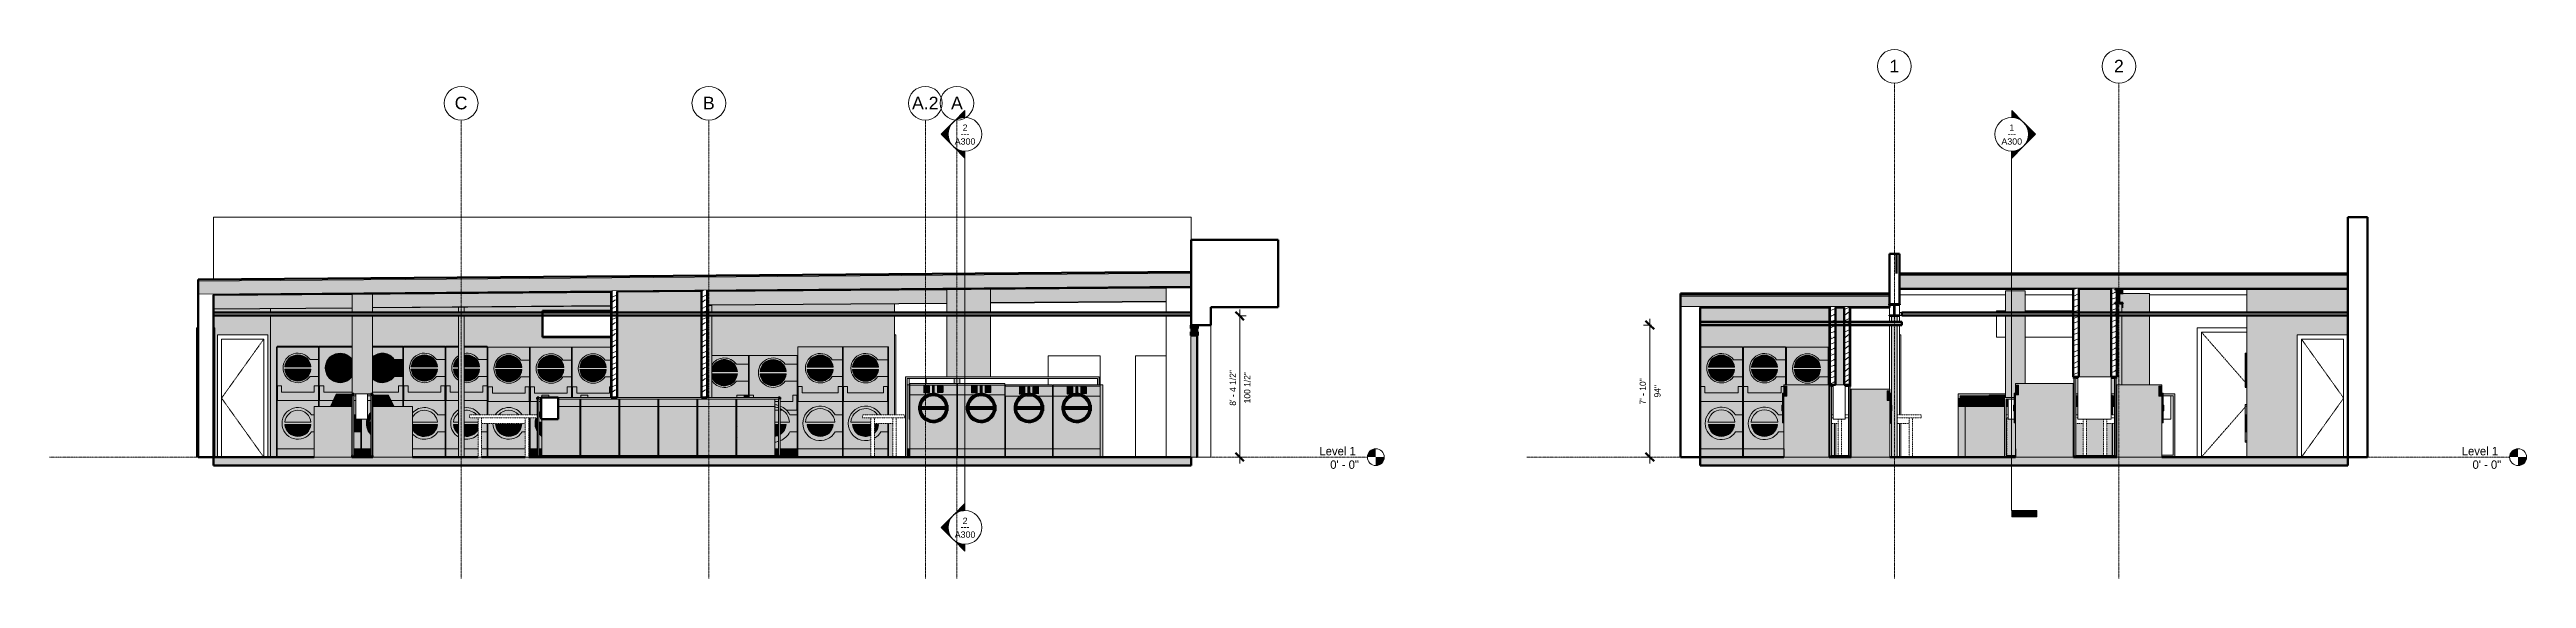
# Model space of a CAD drawing. Header units: inches. Extents: x -13428 to -11666, y -86 to 290.
import ezdxf

# ---------------------------------------------------------------- set-up
doc = ezdxf.new("R2010")
doc.units = ezdxf.units.IN
doc.header["$MEASUREMENT"] = 0
doc.linetypes.add('Dash 1_16_', pattern=[0.125, 0.0625, -0.0625])
doc.linetypes.add('Grid Line 1_2_', pattern=[0.875, 0.5, -0.125, 0.125, -0.125])
for name, color, linetype, lineweight in [('A-ANNO-DIMS', 211, 'Continuous', 9), ('A-ANNO-DIMS-48', 211, 'Continuous', 9), ('A-CLNG', 13, 'Continuous', 18), ('A-CLNG-1', 13, 'Continuous', 60), ('A-DETL-WIDE', 214, 'Continuous', 60), ('A-DOOR', 31, 'Continuous', 18), ('A-DOOR-1', 31, 'Continuous', 9), ('A-DOOR-2', 31, 'Continuous', 30), ('A-DOOR-3', 31, 'Dash 1_16_', 9), ('A-DOOR-FRAM', 31, 'Continuous', 9), ('A-FLOR-1', 192, 'Continuous', 60), ('A-FLOR-LEVL', 51, 'Continuous', 9), ('A-FLOR-LEVL-1', 51, 'Grid Line 1_2_', 9), ('A-FLOR-PATT-1', 8, 'Continuous', 9), ('A-GLAZ-CURT', 52, 'Continuous', 9), ('A-GLAZ-CURT-1', 52, 'Continuous', 60), ('A-GLAZ-CWMG', 51, 'Continuous', 9), ('A-GLAZ-CWMG-1', 51, 'Continuous', 60), ('A-ROOF', 132, 'Continuous', 18), ('A-ROOF-1', 132, 'Continuous', 60), ('A-WALL', 113, 'Continuous', 18), ('A-WALL-1', 113, 'Continuous', 60), ('A-WALL-PATT-1', 111, 'Continuous', 9), ('E-ELEC-EQPM', 71, 'Continuous', 9), ('G-ANNO-SYMB', 111, 'Continuous', 9), ('I-FURN-1', 253, 'Dash 1_16_', 9), ('I-WALL', 2, 'Continuous', 18), ('I-WALL-1', 2, 'Continuous', 60), ('M-EQPM', 50, 'Continuous', 9), ('S-BEAM', 12, 'Continuous', 9), ('S-BEAM-1', 12, 'Continuous', 60), ('S-COLS', 52, 'Continuous', 9), ('S-GRID-1', 1, 'Grid Line 1_2_', 9), ('S-GRID-IDEN', 1, 'Continuous', 9)]:
    doc.layers.add(name, color=color, linetype=linetype, lineweight=lineweight)
doc.styles.add('Arial', font='arial.ttf', dxfattribs={"height": 4.5})
doc.styles.add('Arial_1', font='arial.ttf', dxfattribs={"height": 9})
doc.styles.add('Century Gothic', font='ufonts.com_century-gothic.ttf', dxfattribs={"height": 6})
doc.styles.add('Century Gothic_1', font='ufonts.com_century-gothic.ttf', dxfattribs={"height": 4.5})
doc.dimstyles.new('OD__1_4__Tol__', dxfattribs={"dimscale": 12, "dimtxt": 4.698757, "dimasz": 0.5, "dimexe": 0.375, "dimexo": 0.25, "dimgap": 0.125, "dimtad": 1, "dimrnd": 0.25, "dimzin": 1, "dimdsep": 46, "dimlunit": 4, "dimtxsty": 'Century Gothic_1', "dimblk1": 'OBLIQUE', "dimblk2": 'OBLIQUE', "dimsah": 1, "dimcen": 0.09, "dimdle": 0.375, "dimazin": 0, "dimtfac": 1, "dimtdec": 4, "dimtix": 1, "dimtmove": 0, "dimatfit": 3, "dimfxl": 1, "dimtvp": 1, "dimtfill": 1, "dimfrac": 2, "dimtolj": 1, "dimtzin": 0, "dimarcsym": 2})
pattern_1 = [(216.87, (-12922.065, 167.636), (23.989771, 15.993643), [3.998, -35.986]), (206.565, (-12917.267, 165.237), (-7.99708, -7.99662), [8.941, -8.941]), (198.435, (-12917.267, 161.239), (-15.993845, -7.9971), [5.058, -20.23])]
pattern_2 = [(0, (-12925.264, 159.64), (15.36, 3.84), [0.634, -10.886, 0.634, -10.886, -61.44]), (0, (-12925.264, 159.64), (15.36, 3.84), [-23.04, 0.634, -22.406, 0.634, -10.886, -26.88]), (0, (-12925.264, 159.64), (15.36, 3.84), [-57.6, 0.634, -7.046, 0.634, -18.566]), (120, (-12919.504, 161.56), (-11.00554, 11.38215), [0.634, -10.886, 0.634, -10.886, -61.44]), (120, (-12919.504, 161.56), (-11.00554, 11.38215), [-23.04, 0.634, -22.406, 0.634, -10.886, -26.88]), (120, (-12919.504, 161.56), (-11.00554, 11.38215), [-57.6, 0.634, -7.046, 0.634, -18.566]), (240, (-12917.584, 169.24), (-4.35446, -15.22215), [0.634, -10.886, 0.634, -10.886, -61.44]), (240, (-12917.584, 169.24), (-4.35446, -15.22215), [-23.04, 0.634, -22.406, 0.634, -10.886, -26.88]), (240, (-12917.584, 169.24), (-4.35446, -15.22215), [-57.6, 0.634, -7.046, 0.634, -18.566])]
pattern_3 = [(45, (-2579.084, 127.64), (-4.75176, 4.75176), []), (45, (-2579.084, 134.84), (-4.75176, 4.75176), [])]
pattern_4 = [(216.87, (-12411.3724, 135.636), (23.9897714, 15.993643), [3.998, -35.986]), (206.565, (-12406.5744, 133.237), (-7.99708, -7.99662), [8.941, -8.941]), (198.435, (-12406.5744, 129.239), (-15.993845, -7.997098), [5.058, -20.23])]
pattern_5 = [(0, (-12414.5714, 127.64), (15.36, 3.84), [0.634, -10.886, 0.634, -10.886, -61.44]), (0, (-12414.5714, 127.64), (15.36, 3.84), [-23.04, 0.634, -22.406, 0.634, -10.886, -26.88]), (0, (-12414.5714, 127.64), (15.36, 3.84), [-57.6, 0.634, -7.046, 0.634, -18.566]), (120, (-12408.8114, 129.56), (-11.005538, 11.38215), [0.634, -10.886, 0.634, -10.886, -61.44]), (120, (-12408.8114, 129.56), (-11.005538, 11.38215), [-23.04, 0.634, -22.406, 0.634, -10.886, -26.88]), (120, (-12408.8114, 129.56), (-11.005538, 11.38215), [-57.6, 0.634, -7.046, 0.634, -18.566]), (240, (-12406.8914, 137.24), (-4.354462, -15.22215), [0.634, -10.886, 0.634, -10.886, -61.44]), (240, (-12406.8914, 137.24), (-4.354462, -15.22215), [-23.04, 0.634, -22.406, 0.634, -10.886, -26.88]), (240, (-12406.8914, 137.24), (-4.354462, -15.22215), [-57.6, 0.634, -7.046, 0.634, -18.566])]

msp = doc.modelspace()

# ---------------------------------------------------------------- texts
at = {"layer": 'A-FLOR-LEVL', "char_height": 6, "attachment_point": 1, "style": 'Century Gothic'}
for s, insert, width in [('Level 1', (-12524.705, 7.281), 34.3905), ('Level 1', (-11711.989, 7.281), 34.3905), ('0\' - 0"', (-12517.022, -2.356), 25.452), ('0\' - 0"', (-11704.306, -2.356), 25.452)]:
    msp.add_mtext(s, dxfattribs=dict(at, insert=insert, width=width))
at = {"layer": 'G-ANNO-SYMB', "char_height": 4.5, "attachment_point": 1}
for s, insert, width, style in [('---', (-12779.875, 232.597), 7.7265, 'Century Gothic_1'), ('2', (-12778.549, 236.85), 4.242, 'Arial'), ('---', (-12035.18, 232.597), 7.7265, 'Century Gothic_1'), ('1', (-12033.855, 236.85), 4.242, 'Arial'), ('A300', (-12784.171, 227.032), 17.877, 'Arial'), ('A300', (-12039.477, 227.032), 17.877, 'Arial'), ('---', (-12779.875, -47.385), 7.7265, 'Century Gothic_1'), ('2', (-12778.549, -43.132), 4.242, 'Arial'), ('A300', (-12784.171, -52.95), 17.877, 'Arial')]:
    msp.add_mtext(s, dxfattribs=dict(at, insert=insert, width=width, style=style))
at = {"layer": 'S-GRID-IDEN', "char_height": 9, "attachment_point": 1, "style": 'Arial_1'}
for s, insert, width in [('1', (-12119.14, 282.915), 8.484), ('2', (-11959.414, 282.915), 8.484), ('C', (-13139.945, 256.644), 11.0595), ('B', (-12963.317, 256.644), 10.1505), ('A.2', (-12814.57, 256.644), 22.8765), ('A', (-12786.817, 256.644), 10.1505)]:
    msp.add_mtext(s, dxfattribs=dict(at, insert=insert, width=width))

# ---------------------------------------------------------------- blocks, each defined once
blk = doc.blocks.new('Single-Flush1 - Existing 39_ x 83_-865413-BUILDING SECTION - EAST_WEST')
at = {"layer": 'A-DOOR-FRAM'}
for p, q in [((-13323.6, 0), (-13323.6, 92)), ((-13323.6, 92), (-13322.6, 92)), ((-13311.6, 92), (-13310.6, 92)), ((-13310.6, 92), (-13310.6, 0)), ((-13322.6, 0), (-13323.6, 0))]:
    blk.add_line(p, q, dxfattribs=at)
blk = doc.blocks.new('Rectangular Mullion - 2_5_ x 5_ rectangular-868015-BUILDING SECTION - EAST_WEST')
at = {"layer": 'A-GLAZ-CWMG'}
blk.add_hatch(color=256, dxfattribs=at).paths.add_polyline_path([(-12616.1, 91.5), (-12611.1, 91.5), (-12611.1, 94), (-12616.1, 94)], flags=0)
at = {"layer": 'A-GLAZ-CWMG-1'}
for p, q in [((-12616.1, 94), (-12616.1, 91.5)), ((-12611.1, 94), (-12616.1, 94)), ((-12616.1, 91.5), (-12611.1, 91.5)), ((-12611.1, 91.5), (-12611.1, 94))]:
    blk.add_line(p, q, dxfattribs=at)
blk = doc.blocks.new('Door-Curtain-Wall-Single-Glass - Door-Curtain-Wall-Single-Glass-891260-BUILDING SECTION - EAST_WEST')
at = {"layer": 'A-DOOR-1'}
blk.add_hatch(color=256, dxfattribs=at).paths.add_polyline_path([(-12612.1, 0), (-12611.6, 0), (-12611.6, 86.7), (-12612.1, 86.7)], flags=0)
at = {"layer": 'A-DOOR-2'}
for p, q in [((-12611.6, 86.7), (-12612.1, 86.7)), ((-12612.1, 86.7), (-12612.1, 0)), ((-12611.6, 0), (-12611.6, 86.7)), ((-12612.1, 0), (-12611.6, 0))]:
    blk.add_line(p, q, dxfattribs=at)
blk = doc.blocks.new('System Panel - Glazed-925651-BUILDING SECTION - EAST_WEST')
at = {"layer": 'A-GLAZ-CURT'}
blk.add_hatch(color=256, dxfattribs=at).paths.add_polyline_path([(-12612.8, 89.2), (-12611.8, 89.2), (-12611.8, 91.5), (-12612.8, 91.5), (-12612.8, 89.9)], flags=0)
at = {"layer": 'A-GLAZ-CURT-1'}
for p, q in [((-12612.8, 91.5), (-12612.8, 89.2)), ((-12611.8, 91.5), (-12612.8, 91.5)), ((-12612.8, 89.2), (-12611.8, 89.2)), ((-12611.8, 89.2), (-12611.8, 91.5))]:
    blk.add_line(p, q, dxfattribs=at)
blk = doc.blocks.new('Rectangular Mullion - 2_5_ x 5_ rectangular-868016-BUILDING SECTION - EAST_WEST')
at = {"layer": 'A-GLAZ-CWMG'}
blk.add_hatch(color=256, dxfattribs=at).paths.add_polyline_path([(-12616.1, 86.7), (-12611.1, 86.7), (-12611.1, 89.2), (-12616.1, 89.2)], flags=0)
at = {"layer": 'A-GLAZ-CWMG-1'}
for p, q in [((-12616.1, 89.2), (-12616.1, 86.7)), ((-12611.1, 89.2), (-12616.1, 89.2)), ((-12611.1, 86.7), (-12611.1, 89.2)), ((-12616.1, 86.7), (-12611.1, 86.7))]:
    blk.add_line(p, q, dxfattribs=at)
blk = doc.blocks.new('Rectangular Mullion - 2_5_ x 5_ rectangular-869595-BUILDING SECTION - EAST_WEST')
at = {"layer": 'A-GLAZ-CWMG'}
h = blk.add_hatch(color=256, dxfattribs=at)
h.paths.add_polyline_path([(-12611.1, 0), (-12611.1, 86.7), (-12611.6, 86.7), (-12611.6, 0)], flags=0)
h.paths.add_polyline_path([(-12612.1, 0), (-12612.1, 86.7), (-12616.1, 86.7), (-12616.1, 0)], flags=0)
for p, q in [((-12616.1, 0), (-12616.1, 86.7)), ((-12611.1, 86.7), (-12611.1, 0)), ((-12612.1, 0), (-12616.1, 0)), ((-12611.1, 0), (-12611.6, 0))]:
    blk.add_line(p, q, dxfattribs=at)
blk = doc.blocks.new('Rectangular Mullion - 2_5_ x 5_ rectangular-925646-BUILDING SECTION - EAST_WEST')
at = {"layer": 'A-GLAZ-CWMG'}
h = blk.add_hatch(color=256, dxfattribs=at)
h.paths.add_polyline_path([(-12612.8, 89.2), (-12612.8, 91.5), (-12616.1, 91.5), (-12616.1, 89.2)], flags=0)
h.paths.add_polyline_path([(-12611.1, 89.2), (-12611.1, 91.5), (-12611.8, 91.5), (-12611.8, 89.2)], flags=0)
for p, q in [((-12616.1, 89.2), (-12616.1, 91.5)), ((-12611.1, 91.5), (-12611.1, 89.2))]:
    blk.add_line(p, q, dxfattribs=at)
blk = doc.blocks.new('W-Wide Flange - W10X22-921928-BUILDING SECTION - EAST_WEST')
at = {"layer": 'S-BEAM'}
h = blk.add_hatch(color=256, dxfattribs=at)
h.paths.add_polyline_path([(-13311.6, 115.2), (-13212.9, 115.9), (-13212.9, 116.3), (-13311.6, 115.5)], flags=0)
h.paths.add_polyline_path([(-13198.4, 116), (-13028.6, 117.4), (-13028.6, 117.7), (-13198.4, 116.4), (-13198.4, 116.2)], flags=0)
h.paths.add_polyline_path([(-12960.3, 117.9), (-12789.9, 119.2), (-12789.9, 119.6), (-12960.3, 118.3)], flags=0)
h.paths.add_polyline_path([(-12758.7, 119.5), (-12633.8, 120.4), (-12633.8, 120.8), (-12758.7, 119.8)], flags=0)
h = blk.add_hatch(color=256, dxfattribs=at)
h.paths.add_polyline_path([(-13311.6, 114.6), (-13212.9, 115.3), (-13212.9, 115.9), (-13311.6, 115.1), (-13311.6, 114.7)], flags=0)
h.paths.add_polyline_path([(-13198.4, 115.5), (-13028.6, 116.8), (-13028.6, 117.4), (-13198.4, 116), (-13198.4, 115.6)], flags=0)
h.paths.add_polyline_path([(-12960.3, 117.3), (-12789.9, 118.6), (-12789.9, 119.2), (-12960.3, 117.9), (-12960.3, 117.4)], flags=0)
h.paths.add_polyline_path([(-12758.7, 118.9), (-12633.8, 119.9), (-12633.8, 120.4), (-12758.7, 119.4), (-12758.7, 118.9)], flags=0)
h = blk.add_hatch(color=256, dxfattribs=at)
h.paths.add_polyline_path([(-13311.6, 106.2), (-13212.9, 107), (-13212.9, 115.3), (-13311.6, 114.6), (-13311.6, 111.1)], flags=0)
h.paths.add_polyline_path([(-13198.4, 107.1), (-13028.6, 108.5), (-13028.6, 116.8), (-13198.4, 115.5), (-13198.4, 111.1)], flags=0)
h.paths.add_polyline_path([(-12960.3, 109), (-12789.9, 110.3), (-12789.9, 118.6), (-12960.3, 117.3), (-12960.3, 111.1)], flags=0)
h.paths.add_polyline_path([(-12758.7, 110.6), (-12633.8, 111.5), (-12633.8, 119.9), (-12758.7, 118.9), (-12758.7, 111.1)], flags=0)
h = blk.add_hatch(color=256, dxfattribs=at)
h.paths.add_polyline_path([(-13311.6, 105.7), (-13212.9, 106.5), (-13212.9, 107), (-13311.6, 106.2), (-13311.6, 105.7)], flags=0)
h.paths.add_polyline_path([(-13198.4, 106.6), (-13028.6, 107.9), (-13028.6, 108.5), (-13198.4, 107.1), (-13198.4, 106.6)], flags=0)
h.paths.add_polyline_path([(-12960.3, 108.4), (-12789.9, 109.8), (-12789.9, 110.3), (-12960.3, 109), (-12960.3, 108.4)], flags=0)
h.paths.add_polyline_path([(-12758.7, 110), (-12633.8, 111), (-12633.8, 111.5), (-12758.7, 110.6), (-12758.7, 110)], flags=0)
h = blk.add_hatch(color=256, dxfattribs=at)
h.paths.add_polyline_path([(-13311.6, 105.3), (-13212.9, 106.1), (-13212.9, 106.4), (-13311.6, 105.7)], flags=0)
h.paths.add_polyline_path([(-13198.4, 106.2), (-13028.6, 107.5), (-13028.6, 107.9), (-13198.4, 106.6)], flags=0)
h.paths.add_polyline_path([(-12960.3, 108.1), (-12789.9, 109.4), (-12789.9, 109.7), (-12960.3, 108.4)], flags=0)
h.paths.add_polyline_path([(-12758.7, 109.6), (-12633.8, 110.6), (-12633.8, 111), (-12758.7, 110)], flags=0)
for p, q in [((-13311.6, 115.5), (-13212.9, 116.3)), ((-13311.6, 115.2), (-13212.9, 115.9)), ((-13311.6, 105.7), (-13212.9, 106.4)), ((-13311.6, 105.3), (-13212.9, 106.1)), ((-13198.4, 116.4), (-13028.6, 117.7)), ((-13198.4, 116), (-13028.6, 117.4)), ((-13198.4, 106.6), (-13028.6, 107.9)), ((-13198.4, 106.2), (-13028.6, 107.5)), ((-12960.3, 118.3), (-12789.9, 119.6)), ((-12960.3, 117.9), (-12789.9, 119.2)), ((-12960.3, 108.4), (-12789.9, 109.7)), ((-12960.3, 108.1), (-12789.9, 109.4)), ((-12758.7, 119.8), (-12633.8, 120.8)), ((-12758.7, 119.5), (-12633.8, 120.4)), ((-12758.7, 110), (-12633.8, 111)), ((-12758.7, 109.6), (-12633.8, 110.6))]:
    blk.add_line(p, q, dxfattribs=at)
blk = doc.blocks.new('Vending Machine - Generic - 1-918852-BUILDING SECTION - EAST_WEST')
at = {"layer": 'E-ELEC-EQPM'}
for p, q in [((-12717.8, 72), (-12680.8, 72)), ((-12717.8, 57.2), (-12717.8, 72)), ((-12680.8, 51.5), (-12680.8, 72)), ((-12717.8, 51.5), (-12717.8, 56))]:
    blk.add_line(p, q, dxfattribs=at)
blk = doc.blocks.new('Vending Machine - Generic - 2-918854-BUILDING SECTION - EAST_WEST')
at = {"layer": 'E-ELEC-EQPM'}
for p, q in [((-12655.6, 72), (-12633.8, 72)), ((-12655.6, 0), (-12655.6, 72))]:
    blk.add_line(p, q, dxfattribs=at)
blk = doc.blocks.new('_Front Washer - MAH21-907727-BUILDING SECTION - EAST_WEST')
at = {"layer": 'M-EQPM'}
h = blk.add_hatch(color=256, dxfattribs=at)
h.paths.add_polyline_path([(-12933.2, 36), (-12912.1, 36), (-12912.1, 41.2), (-12939.1, 41.2), (-12939.1, 36)], flags=0)
h.paths.add_polyline_path([(-12939.1, 42.5), (-12934.1, 42.5), (-12934.1, 44.1), (-12939.1, 44.1)], flags=0)
blk.add_hatch(color=256, dxfattribs=at).paths.add_polyline_path([(-12939.1, 1.2), (-12912.1, 1.2), (-12912.1, 36), (-12939.1, 36), (-12939.1, 1.9)], flags=0)
for p, q in [((-12939.1, 42.5), (-12939.1, 44.1)), ((-12939.1, 44.1), (-12934.1, 44.1)), ((-12939.1, 36), (-12939.1, 41.3)), ((-12912.1, 36), (-12939.1, 36)), ((-12939.1, 36), (-12912.1, 36)), ((-12939.1, 1.2), (-12939.1, 36)), ((-12934.1, 44.1), (-12934.1, 42.5)), ((-12912.1, 36), (-12912.1, 41.2)), ((-12912.1, 1.2), (-12912.1, 36))]:
    blk.add_line(p, q, dxfattribs=at)
blk = doc.blocks.new('_Front Washer - MAH21-V1-BUILDING SECTION - EAST_WEST')
at = {"layer": 'M-EQPM'}
for points in [[(-12959.4, 36), (-12939.9, 36), (-12939.9, 41.2), (-12966.9, 41.2), (-12966.9, 36), (-12966, 36)], [(-12956.1, 1.2), (-12939.9, 1.2), (-12939.9, 36), (-12966.9, 36), (-12966.9, 1.2), (-12957.8, 1.2)]]:
    blk.add_hatch(color=256, dxfattribs=at).paths.add_polyline_path(points, flags=0)
for p, q in [((-12966.9, 36), (-12966.9, 41.3)), ((-12939.9, 36), (-12966.9, 36)), ((-12966.9, 36), (-12939.9, 36)), ((-12966.9, 1.2), (-12966.9, 36)), ((-12939.9, 36), (-12939.9, 41.3)), ((-12939.9, 1.2), (-12939.9, 36))]:
    blk.add_line(p, q, dxfattribs=at)
blk = doc.blocks.new('_Front Washer - MAH21-V2-BUILDING SECTION - EAST_WEST')
at = {"layer": 'M-EQPM'}
for points in [[(-12967.6, 36), (-12967.6, 41.2), (-12994.6, 41.2), (-12994.6, 36), (-12972.6, 36)], [(-12967.6, 1.2), (-12967.6, 36), (-12994.6, 36), (-12994.6, 1.2), (-12967.6, 1.2)]]:
    blk.add_hatch(color=256, dxfattribs=at).paths.add_polyline_path(points, flags=0)
for p, q in [((-12994.6, 36), (-12994.6, 41.3)), ((-12967.6, 36), (-12994.6, 36)), ((-12994.6, 36), (-12967.6, 36)), ((-12994.6, 1.2), (-12994.6, 36)), ((-12967.6, 36), (-12967.6, 41.3)), ((-12967.6, 1.2), (-12967.6, 36)), ((-12994.6, 0.1), (-12994.6, 0.1))]:
    blk.add_line(p, q, dxfattribs=at)
blk = doc.blocks.new('_Front Washer - MAH21-V3-BUILDING SECTION - EAST_WEST')
at = {"layer": 'M-EQPM'}
for points in [[(-12995.4, 36), (-12995.4, 41.2), (-13022.4, 41.2), (-13022.4, 36), (-12998.8, 36)], [(-12997.2, 1.2), (-12995.4, 1.2), (-12995.4, 36), (-13022.4, 36), (-13022.4, 1.2), (-12998.8, 1.2)]]:
    blk.add_hatch(color=256, dxfattribs=at).paths.add_polyline_path(points, flags=0)
for p, q in [((-13022.4, 36), (-13022.4, 41.3)), ((-12995.4, 36), (-13022.4, 36)), ((-13022.4, 36), (-12995.4, 36)), ((-13022.4, 1.2), (-13022.4, 36)), ((-12995.4, 36), (-12995.4, 41.3)), ((-12995.4, 1.2), (-12995.4, 36)), ((-12995.4, 0.1), (-12995.4, 0.1))]:
    blk.add_line(p, q, dxfattribs=at)
blk = doc.blocks.new('_Front Washer - MAH21-V4-BUILDING SECTION - EAST_WEST')
at = {"layer": 'M-EQPM'}
h = blk.add_hatch(color=256, dxfattribs=at)
h.paths.add_polyline_path([(-13023.1, 36), (-13023.1, 41.2), (-13050.1, 41.2), (-13050.1, 36), (-13025.1, 36)], flags=0)
h.paths.add_polyline_path([(-13045.1, 42.5), (-13045.1, 44.1), (-13050.1, 44.1), (-13050.1, 42.5), (-13046.7, 42.5)], flags=0)
blk.add_hatch(color=256, dxfattribs=at).paths.add_polyline_path([(-13023.1, 1.2), (-13023.1, 36), (-13050.1, 36), (-13050.1, 1.2), (-13025.1, 1.2)], flags=0)
for p, q in [((-13050.1, 42.5), (-13050.1, 44.1)), ((-13050.1, 44.1), (-13045.1, 44.1)), ((-13050.1, 36), (-13050.1, 41.3)), ((-13023.1, 36), (-13050.1, 36)), ((-13050.1, 36), (-13023.1, 36)), ((-13050.1, 1.2), (-13050.1, 36)), ((-13045.1, 44.1), (-13045.1, 42.5)), ((-13023.1, 36), (-13023.1, 41.3)), ((-13023.1, 1.2), (-13023.1, 36))]:
    blk.add_line(p, q, dxfattribs=at)
blk = doc.blocks.new('_Front Washer - MAH21-V5-BUILDING SECTION - EAST_WEST')
at = {"layer": 'M-EQPM'}
h = blk.add_hatch(color=256, dxfattribs=at)
h.paths.add_polyline_path([(-13050.9, 36), (-13050.9, 41.2), (-13066.3, 41.2), (-13066.3, 36), (-13051.4, 36)], flags=0)
h.paths.add_polyline_path([(-13077.7, 42.5), (-13072.9, 42.5), (-13072.9, 44.1), (-13077.9, 44.1), (-13077.9, 42.5)], flags=0)
blk.add_hatch(color=256, dxfattribs=at).paths.add_polyline_path([(-13077.9, 1.2), (-13050.9, 1.2), (-13050.9, 36), (-13066.3, 36), (-13066.3, 27.1), (-13077.9, 27.1), (-13077.9, 1.9)], flags=0)
for p, q in [((-13077.9, 42.5), (-13077.9, 44.1)), ((-13077.9, 44.1), (-13072.9, 44.1)), ((-13072.9, 44.1), (-13072.9, 42.5)), ((-13050.9, 36), (-13066.3, 36)), ((-13066.3, 36), (-13050.9, 36)), ((-13050.9, 36), (-13050.9, 41.3)), ((-13050.9, 1.2), (-13050.9, 36)), ((-13077.9, 1.2), (-13077.9, 27.1))]:
    blk.add_line(p, q, dxfattribs=at)
blk = doc.blocks.new('_Front Washer - MAT12-877467-BUILDING SECTION - EAST_WEST')
at = {"layer": 'M-EQPM'}
for points in [[(-13239.9, 0), (-13213.2, 0), (-13213.2, 36), (-13239.9, 36), (-13239.9, 9.9)], [(-13213.2, 36), (-13213.2, 44.9), (-13224.2, 44.9), (-13228.4, 36), (-13215.6, 36)]]:
    blk.add_hatch(color=256, dxfattribs=at).paths.add_polyline_path(points, flags=0)
for p, q in [((-13239.9, 36), (-13213.2, 36)), ((-13239.9, 36), (-13239.9, 0)), ((-13224.2, 44.9), (-13228.4, 36)), ((-13228.4, 36), (-13213.2, 36)), ((-13213.2, 44.9), (-13224.2, 44.9)), ((-13213.2, 36), (-13213.2, 44.9)), ((-13213.2, 0), (-13213.2, 36)), ((-13213.2, 0), (-13239.9, 0))]:
    blk.add_line(p, q, dxfattribs=at)
blk = doc.blocks.new('_Stacked Dryer - D3-880943-BUILDING SECTION - EAST_WEST')
at = {"layer": 'M-EQPM'}
h = blk.add_hatch(color=256, dxfattribs=at)
h.paths.add_polyline_path([(-13248.5, 6), (-13239.9, 6), (-13239.9, 18), (-13241.9, 18), (-13243.3, 16.2), (-13245.1, 14.6), (-13247.2, 13.5), (-13249.4, 12.9), (-13251.7, 12.7), (-13254.1, 13), (-13256.3, 13.7), (-13258.3, 14.9), (-13260, 16.5), (-13261.4, 18.5), (-13262.3, 20.5), (-13262.8, 22.8), (-13262.8, 25.2), (-13262.3, 27.5), (-13261.4, 29.6), (-13260, 31.5), (-13258.3, 33.1), (-13256.3, 34.3), (-13254.1, 35), (-13251.7, 35.3), (-13249.4, 35.1), (-13247.2, 34.5), (-13245.1, 33.4), (-13243.3, 31.8), (-13241.9, 30), (-13239.9, 30), (-13239.9, 36), (-13236.8, 36), (-13236.8, 57.5), (-13242.9, 57.5), (-13244.3, 55.8), (-13246.1, 54.5), (-13248.1, 53.6), (-13250.3, 53.1), (-13252.6, 53.1), (-13254.6, 53.5), (-13256.7, 54.4), (-13258.5, 55.6), (-13260, 57.3), (-13261.1, 59.2), (-13261.8, 61.3), (-13262, 63.5), (-13261.8, 65.7), (-13261.1, 67.8), (-13260, 69.7), (-13258.5, 71.4), (-13256.7, 72.6), (-13254.6, 73.5), (-13252.5, 74), (-13250.3, 73.9), (-13248.1, 73.4), (-13246.1, 72.5), (-13244.3, 71.2), (-13242.9, 69.5), (-13236.8, 69.5), (-13236.8, 79), (-13266.3, 79), (-13266.3, 6)], flags=0)
h.paths.add_polyline_path([(-13242.6, 24.9), (-13242.2, 24.9), (-13242.6, 26.9), (-13243.5, 28.9), (-13244.8, 30.5), (-13246.5, 31.9), (-13248.5, 32.8), (-13250.4, 33.3), (-13252.6, 33.3), (-13254.6, 32.8), (-13256.5, 31.9), (-13258.2, 30.5), (-13259.5, 28.9), (-13260.4, 26.9), (-13260.8, 24.9), (-13244.6, 24.9)], flags=0)
h.paths.add_polyline_path([(-13242.6, 40.2), (-13266.1, 40.2), (-13266.1, 50.8), (-13263.1, 50.8), (-13263.1, 46.2), (-13239.9, 46.2), (-13239.9, 50.8), (-13236.9, 50.8), (-13236.9, 40.2), (-13242.2, 40.2)], flags=0)
h = blk.add_hatch(color=256, dxfattribs=at)
h.paths.add_polyline_path([(-13252.5, 53), (-13250.3, 53.1), (-13248.1, 53.6), (-13246.1, 54.5), (-13244.3, 55.8), (-13242.9, 57.5), (-13236.8, 57.5), (-13236.8, 69.5), (-13242.9, 69.5), (-13244.3, 71.2), (-13246.1, 72.5), (-13248.1, 73.4), (-13250.3, 73.9), (-13252.5, 74), (-13254.6, 73.5), (-13256.7, 72.6), (-13258.5, 71.4), (-13260, 69.7), (-13261.1, 67.8), (-13261.8, 65.7), (-13262, 63.5), (-13261.8, 61.3), (-13261.1, 59.2), (-13260, 57.3), (-13258.5, 55.6), (-13256.7, 54.4), (-13254.6, 53.5)], flags=0)
h.paths.add_polyline_path([(-13250.4, 54.2), (-13252.6, 54.2), (-13254.6, 54.7), (-13256.5, 55.6), (-13258.2, 57), (-13259.5, 58.7), (-13260.4, 60.6), (-13260.8, 62.7), (-13242.2, 62.7), (-13242.6, 60.6), (-13243.5, 58.7), (-13244.8, 57), (-13246.5, 55.6), (-13248.4, 54.7), (-13248.5, 54.7)], flags=0)
h.paths.add_polyline_path([(-13248.5, 64.3), (-13260.8, 64.3), (-13260.4, 66.4), (-13259.5, 68.3), (-13258.2, 70), (-13256.5, 71.4), (-13254.6, 72.3), (-13252.6, 72.8), (-13250.4, 72.8), (-13248.4, 72.3), (-13246.5, 71.4), (-13244.8, 70), (-13243.5, 68.3), (-13242.6, 66.4), (-13242.2, 64.3)], flags=0)
for points in [[(-13260.4, 64.3), (-13242.2, 64.3), (-13242.6, 66.4), (-13243.5, 68.3), (-13244.8, 70), (-13246.5, 71.4), (-13248.4, 72.3), (-13250.4, 72.8), (-13252.6, 72.8), (-13254.6, 72.3), (-13256.6, 71.4), (-13258.2, 70), (-13259.5, 68.3), (-13260.4, 66.4), (-13260.8, 64.3)], [(-13252.6, 54.2), (-13250.4, 54.2), (-13248.4, 54.7), (-13246.5, 55.6), (-13244.8, 57), (-13243.5, 58.7), (-13242.6, 60.6), (-13242.2, 62.7), (-13260.8, 62.7), (-13260.4, 60.6), (-13259.5, 58.7), (-13258.2, 57), (-13256.5, 55.6), (-13254.6, 54.7), (-13253.2, 54.4)], [(-13236.9, 40.2), (-13236.9, 50.8), (-13239.9, 50.8), (-13239.9, 46.2), (-13263.1, 46.2), (-13263.1, 50.8), (-13266.1, 50.8), (-13266.1, 40.2), (-13248.5, 40.2)], [(-13250.4, 14.7), (-13248.4, 15.2), (-13246.4, 16.2), (-13244.8, 17.5), (-13243.5, 19.1), (-13242.6, 21.1), (-13242.2, 23.1), (-13260.8, 23.1), (-13260.4, 21.1), (-13259.5, 19.1), (-13258.2, 17.5), (-13256.5, 16.1), (-13254.6, 15.2), (-13252.6, 14.7), (-13251.7, 14.7)], [(-13248.5, 0), (-13239.9, 0), (-13239.9, 6), (-13266.3, 6), (-13266.3, 0)]]:
    blk.add_hatch(color=256, dxfattribs=at).paths.add_polyline_path(points, flags=0)
h = blk.add_hatch(color=256, dxfattribs=at)
h.paths.add_polyline_path([(-13251.7, 12.7), (-13249.4, 12.9), (-13247.2, 13.5), (-13245.1, 14.6), (-13243.3, 16.2), (-13241.9, 18), (-13239.9, 18), (-13239.9, 30), (-13241.9, 30), (-13243.3, 31.8), (-13245.1, 33.4), (-13247.2, 34.5), (-13249.4, 35.1), (-13251.7, 35.3), (-13254.1, 35), (-13256.3, 34.3), (-13258.3, 33.1), (-13260, 31.5), (-13261.4, 29.6), (-13262.3, 27.5), (-13262.8, 25.2), (-13262.8, 22.8), (-13262.3, 20.5), (-13261.4, 18.4), (-13260, 16.5), (-13258.3, 14.9), (-13256.3, 13.7), (-13254.1, 13)], flags=0)
h.paths.add_polyline_path([(-13252.6, 14.7), (-13254.6, 15.2), (-13256.5, 16.1), (-13258.2, 17.5), (-13259.5, 19.1), (-13260.4, 21.1), (-13260.8, 23.1), (-13242.2, 23.1), (-13242.6, 21.1), (-13243.5, 19.1), (-13244.8, 17.5), (-13246.5, 16.1), (-13248.5, 15.2), (-13250.4, 14.7)], flags=0)
h.paths.add_polyline_path([(-13242.2, 24.9), (-13260.8, 24.9), (-13260.4, 26.9), (-13259.5, 28.9), (-13258.2, 30.5), (-13256.5, 31.9), (-13254.6, 32.8), (-13252.6, 33.3), (-13250.4, 33.3), (-13248.4, 32.8), (-13246.5, 31.9), (-13244.8, 30.5), (-13243.5, 28.9), (-13242.6, 26.9), (-13242.4, 25.9)], flags=0)
for p, q in [((-13266.3, 79), (-13236.8, 79)), ((-13266.3, 0), (-13266.3, 79)), ((-13236.8, 79), (-13236.8, 69.5)), ((-13242.2, 64.3), (-13260.8, 64.3)), ((-13260.8, 62.7), (-13242.2, 62.7)), ((-13236.8, 69.5), (-13242.9, 69.5)), ((-13242.9, 57.5), (-13236.8, 57.5)), ((-13236.8, 57.5), (-13236.8, 69.5)), ((-13236.8, 57.5), (-13236.8, 36)), ((-13266.1, 40.2), (-13266.1, 50.8)), ((-13266.1, 50.8), (-13263.1, 50.8)), ((-13236.9, 40.2), (-13266.1, 40.2)), ((-13263.1, 50.8), (-13263.1, 46.2)), ((-13263.1, 46.2), (-13239.9, 46.2)), ((-13239.9, 46.2), (-13239.9, 50.8)), ((-13239.9, 50.8), (-13236.9, 50.8)), ((-13236.9, 50.8), (-13236.9, 40.2)), ((-13242.2, 24.9), (-13260.8, 24.9)), ((-13260.8, 23.1), (-13242.2, 23.1)), ((-13239.9, 30), (-13241.9, 30)), ((-13241.9, 18), (-13239.9, 18)), ((-13266.3, 6), (-13239.9, 6))]:
    blk.add_line(p, q, dxfattribs=at)
for centre, radius, start, end in [((-13251.5, 63.5), 10.5, 34.8323, 325.1677), ((-13251.5, 63.5), 9.34, 4.9691, 175.0309), ((-13251.5, 63.5), 9.34, 184.9691, 355.0309), ((-13251.5, 24), 11.3, 31.9452, 328.0548), ((-13251.5, 24), 9.34, 5.2375, 174.7625), ((-13251.5, 24), 9.34, 185.2375, 354.7625)]:
    blk.add_arc(centre, radius, start, end, dxfattribs=at)
blk = doc.blocks.new('_Stacked Dryer - D3-V6-BUILDING SECTION - EAST_WEST')
at = {"layer": 'M-EQPM'}
h = blk.add_hatch(color=256, dxfattribs=at)
h.paths.add_polyline_path([(-13212.9, 6), (-13212.9, 16.6), (-13213.2, 16.3), (-13213.2, 6)], flags=0)
h.paths.add_polyline_path([(-13211.7, 6), (-13206.8, 6), (-13206.8, 18), (-13211.7, 18), (-13211.7, 9.1)], flags=0)
h.paths.add_polyline_path([(-13212.9, 24.9), (-13212.9, 27.6), (-13213.2, 28.1), (-13213.2, 24.9)], flags=0)
h.paths.add_polyline_path([(-13211.7, 30), (-13210.3, 30), (-13210.3, 40.2), (-13211.7, 40.2), (-13211.7, 33.9)], flags=0)
h.paths.add_polyline_path([(-13212.9, 31.4), (-13212.9, 40.2), (-13213.2, 40.2), (-13213.2, 31.7)], flags=0)
h.paths.add_polyline_path([(-13228.4, 36), (-13226.4, 40.2), (-13236.1, 40.2), (-13236.1, 50.8), (-13233.1, 50.8), (-13233.1, 46.2), (-13212.9, 46.2), (-13212.9, 57.4), (-13214.3, 55.8), (-13216.1, 54.5), (-13218.1, 53.6), (-13220.3, 53.1), (-13222.6, 53.1), (-13224.6, 53.5), (-13226.7, 54.4), (-13228.5, 55.6), (-13230, 57.3), (-13231.1, 59.2), (-13231.8, 61.3), (-13232, 63.5), (-13231.8, 65.7), (-13231.1, 67.8), (-13230, 69.7), (-13228.5, 71.4), (-13226.7, 72.6), (-13224.6, 73.5), (-13222.5, 74), (-13220.3, 73.9), (-13218.1, 73.4), (-13216.1, 72.5), (-13214.3, 71.2), (-13212.9, 69.6), (-13212.9, 79), (-13236.3, 79), (-13236.3, 36), (-13230.2, 36)], flags=0)
for points in [[(-13222.5, 53), (-13220.3, 53.1), (-13218.1, 53.6), (-13216.1, 54.5), (-13214.3, 55.8), (-13212.9, 57.4), (-13212.9, 59.9), (-13213.5, 58.7), (-13214.8, 57), (-13216.5, 55.6), (-13218.4, 54.7), (-13220.4, 54.2), (-13222.6, 54.2), (-13224.6, 54.7), (-13226.5, 55.6), (-13228.2, 57), (-13229.5, 58.7), (-13230.4, 60.6), (-13230.8, 62.7), (-13212.9, 62.7), (-13212.9, 64.3), (-13230.8, 64.3), (-13230.4, 66.4), (-13229.5, 68.3), (-13228.2, 70), (-13226.5, 71.4), (-13224.6, 72.3), (-13222.6, 72.8), (-13220.4, 72.8), (-13218.4, 72.3), (-13216.5, 71.4), (-13214.8, 70), (-13213.5, 68.3), (-13212.9, 67.1), (-13212.9, 69.6), (-13214.3, 71.2), (-13216.1, 72.5), (-13218.1, 73.4), (-13220.3, 73.9), (-13222.5, 74), (-13224.6, 73.5), (-13226.7, 72.6), (-13228.5, 71.4), (-13230, 69.7), (-13231.1, 67.8), (-13231.8, 65.7), (-13232, 63.5), (-13231.8, 61.3), (-13231.1, 59.2), (-13230, 57.3), (-13228.5, 55.6), (-13226.7, 54.4), (-13224.6, 53.5)], [(-13212.9, 64.3), (-13212.9, 67.1), (-13213.5, 68.3), (-13214.8, 70), (-13216.5, 71.4), (-13218.4, 72.3), (-13220.4, 72.8), (-13222.6, 72.8), (-13224.6, 72.3), (-13226.6, 71.4), (-13228.2, 70), (-13229.5, 68.3), (-13230.4, 66.4), (-13230.8, 64.3), (-13222.2, 64.3)], [(-13222.6, 54.2), (-13220.4, 54.2), (-13218.4, 54.7), (-13216.5, 55.6), (-13214.8, 57), (-13213.5, 58.7), (-13212.9, 59.9), (-13212.9, 62.7), (-13230.8, 62.7), (-13230.4, 60.6), (-13229.5, 58.7), (-13228.2, 57), (-13226.5, 55.6), (-13224.6, 54.7), (-13223.2, 54.4)], [(-13213.2, 19.9), (-13212.9, 20.4), (-13212.9, 23.1), (-13213.2, 23.1), (-13213.2, 19.9)]]:
    blk.add_hatch(color=256, dxfattribs=at).paths.add_polyline_path(points, flags=0)
h = blk.add_hatch(color=256, dxfattribs=at)
h.paths.add_polyline_path([(-13212.9, 43.7), (-13212.9, 43.8), (-13212.9, 43.8)], flags=0)
h.paths.add_polyline_path([(-13236.1, 40.2), (-13226.4, 40.2), (-13224.2, 44.9), (-13213.2, 44.9), (-13213.2, 40.2), (-13212.9, 40.2), (-13212.9, 46.2), (-13233.1, 46.2), (-13233.1, 50.8), (-13236.1, 50.8), (-13236.1, 41.9)], flags=0)
h.paths.add_polyline_path([(-13210.3, 40.2), (-13210.3, 43.7), (-13211.7, 43.7), (-13211.7, 40.2)], flags=0)
h.paths.add_polyline_path([(-13212.8, 43.8), (-13212.8, 43.9), (-13212.8, 43.8), (-13212.8, 43.8)], flags=0)
h.paths.add_polyline_path([(-13211.8, 44.9), (-13211.7, 44.9), (-13211.8, 44.9), (-13211.8, 44.9)], flags=0)
h.paths.add_polyline_path([(-13211.7, 44.9), (-13211.7, 45), (-13211.7, 44.9), (-13211.7, 44.9)], flags=0)
h = blk.add_hatch(color=256, dxfattribs=at)
h.paths.add_polyline_path([(-13213.2, 16.3), (-13212.9, 16.6), (-13212.9, 20.4), (-13213.2, 19.9), (-13213.2, 17.8)], flags=0)
h.paths.add_polyline_path([(-13209.1, 18), (-13206.8, 18), (-13206.8, 27.1), (-13210.3, 27.1), (-13210.3, 30), (-13211.7, 30), (-13211.7, 18)], flags=0)
h.paths.add_polyline_path([(-13213.2, 23.1), (-13212.9, 23.1), (-13212.9, 24.9), (-13213.2, 24.9), (-13213.2, 23.2)], flags=0)
h.paths.add_polyline_path([(-13212.9, 27.6), (-13212.9, 31.4), (-13213.2, 31.7), (-13213.2, 28.1)], flags=0)
h = blk.add_hatch(color=256, dxfattribs=at)
h.paths.add_polyline_path([(-13213.2, 0), (-13212.9, 0), (-13212.9, 6), (-13213.2, 6), (-13213.2, 0.1)], flags=0)
h.paths.add_polyline_path([(-13211.7, 0), (-13211.7, 0.1), (-13211.7, 0)], flags=0)
h.paths.add_polyline_path([(-13211.7, 0.1), (-13211.8, 0.1), (-13211.8, 0.1), (-13211.7, 0.1)], flags=0)
h.paths.add_polyline_path([(-13212.8, 1.1), (-13212.8, 1.2), (-13212.8, 1.1), (-13212.8, 1.1)], flags=0)
h.paths.add_polyline_path([(-13211.7, 1.2), (-13206.8, 1.2), (-13206.8, 6), (-13211.7, 6), (-13211.7, 1.9)], flags=0)
for p, q in [((-13236.3, 79), (-13212.9, 79)), ((-13236.3, 36), (-13236.3, 79)), ((-13212.9, 64.3), (-13230.8, 64.3)), ((-13230.8, 62.7), (-13212.9, 62.7)), ((-13236.1, 40.2), (-13236.1, 50.8)), ((-13236.1, 50.8), (-13233.1, 50.8)), ((-13226.4, 40.2), (-13236.1, 40.2)), ((-13233.1, 50.8), (-13233.1, 46.2)), ((-13233.1, 46.2), (-13212.9, 46.2)), ((-13212.9, 40.2), (-13213.2, 40.2)), ((-13210.3, 40.2), (-13211.7, 40.2)), ((-13212.9, 24.9), (-13213.2, 24.9)), ((-13213.2, 23.1), (-13212.9, 23.1)), ((-13212.8, 23.1), (-13212.8, 23.1)), ((-13210.3, 30), (-13211.7, 30)), ((-13211.7, 18), (-13206.8, 18)), ((-13206.8, 18), (-13206.8, 27.1)), ((-13206.8, 18), (-13206.8, 1.2)), ((-13213.2, 6), (-13212.9, 6)), ((-13211.7, 6), (-13206.8, 6))]:
    blk.add_line(p, q, dxfattribs=at)
for centre, radius, start, end in [((-13221.5, 63.5), 10.5, 35.2556, 324.7444), ((-13221.5, 63.5), 9.34, 22.6064, 175.0309), ((-13221.5, 63.5), 9.34, 184.9691, 337.3936), ((-13221.5, 24), 11.3, 40.609, 42.6705), ((-13221.5, 24), 9.34, 22.6288, 26.2932), ((-13221.5, 24), 9.34, 333.8171, 337.3712), ((-13221.5, 24), 11.3, 317.3295, 319.391)]:
    blk.add_arc(centre, radius, start, end, dxfattribs=at)
blk = doc.blocks.new('_Stacked Dryer - D3-V7-BUILDING SECTION - EAST_WEST')
at = {"layer": 'M-EQPM'}
h = blk.add_hatch(color=256, dxfattribs=at)
h.paths.add_polyline_path([(-13202.5, 6), (-13199.7, 6), (-13199.7, 16.2), (-13200, 16.5), (-13201.4, 18.5), (-13202.3, 20.5), (-13202.8, 22.8), (-13202.8, 25.2), (-13202.4, 27.1), (-13206.3, 27.1), (-13206.3, 6)], flags=0)
h.paths.add_polyline_path([(-13198.2, 6), (-13198.2, 14.8), (-13198.3, 14.9), (-13198.4, 15), (-13198.4, 6)], flags=0)
h.paths.add_polyline_path([(-13200.8, 24.9), (-13199.7, 24.9), (-13199.7, 28.4), (-13200.4, 26.9), (-13200.7, 25.2)], flags=0)
h.paths.add_polyline_path([(-13198.2, 24.9), (-13198.2, 30.5), (-13198.4, 30.2), (-13198.4, 24.9)], flags=0)
h.paths.add_polyline_path([(-13201.9, 28.3), (-13201.4, 29.6), (-13200, 31.5), (-13199.7, 31.8), (-13199.7, 40.2), (-13201.9, 40.2), (-13201.9, 28.9)], flags=0)
h.paths.add_polyline_path([(-13198.4, 33), (-13198.3, 33.1), (-13198.2, 33.2), (-13198.2, 40.2), (-13198.4, 40.2), (-13198.4, 33.1)], flags=0)
h.paths.add_polyline_path([(-13183, 36), (-13176.8, 36), (-13176.8, 57.5), (-13182.9, 57.5), (-13184.3, 55.8), (-13186.1, 54.5), (-13188.1, 53.6), (-13190.3, 53.1), (-13192.6, 53.1), (-13194.6, 53.5), (-13196.7, 54.4), (-13198.4, 55.6), (-13198.4, 46.2), (-13179.9, 46.2), (-13179.9, 50.8), (-13176.9, 50.8), (-13176.9, 40.2), (-13185.1, 40.2)], flags=0)
h.paths.add_polyline_path([(-13176.8, 69.5), (-13176.8, 69.5), (-13176.8, 79), (-13198.4, 79), (-13198.4, 71.4), (-13196.7, 72.6), (-13194.6, 73.5), (-13192.5, 74), (-13190.3, 73.9), (-13188.1, 73.4), (-13186.1, 72.5), (-13184.3, 71.2), (-13182.9, 69.5), (-13180.3, 69.5)], flags=0)
for points in [[(-13192.5, 53), (-13190.3, 53.1), (-13188.1, 53.6), (-13186.1, 54.5), (-13184.3, 55.8), (-13182.9, 57.5), (-13176.8, 57.5), (-13176.8, 69.5), (-13182.9, 69.5), (-13184.3, 71.2), (-13186.1, 72.5), (-13188.1, 73.4), (-13190.3, 73.9), (-13192.5, 74), (-13194.6, 73.5), (-13196.7, 72.6), (-13198.4, 71.4), (-13198.4, 69.7), (-13198.2, 70), (-13196.5, 71.4), (-13194.6, 72.3), (-13192.6, 72.8), (-13190.4, 72.8), (-13188.4, 72.3), (-13186.5, 71.4), (-13184.8, 70), (-13183.5, 68.3), (-13182.6, 66.4), (-13182.2, 64.3), (-13198.4, 64.3), (-13198.4, 62.7), (-13182.2, 62.7), (-13182.6, 60.6), (-13183.5, 58.7), (-13184.8, 57), (-13186.5, 55.6), (-13188.4, 54.7), (-13190.4, 54.2), (-13192.6, 54.2), (-13194.6, 54.7), (-13196.5, 55.6), (-13198.2, 57), (-13198.4, 57.3), (-13198.4, 55.6), (-13196.7, 54.4), (-13194.6, 53.5)], [(-13195.9, 64.3), (-13182.2, 64.3), (-13182.6, 66.4), (-13183.5, 68.3), (-13184.8, 70), (-13186.5, 71.4), (-13188.4, 72.3), (-13190.4, 72.8), (-13192.6, 72.8), (-13194.6, 72.3), (-13196.6, 71.4), (-13198.2, 70), (-13198.4, 69.7), (-13198.4, 64.3)], [(-13192.5, 54.2), (-13190.4, 54.2), (-13188.4, 54.7), (-13186.5, 55.6), (-13184.8, 57), (-13183.5, 58.7), (-13182.6, 60.6), (-13182.2, 62.7), (-13198.4, 62.7), (-13198.4, 57.3), (-13198.2, 57), (-13196.5, 55.6), (-13194.6, 54.7), (-13192.6, 54.2)]]:
    blk.add_hatch(color=256, dxfattribs=at).paths.add_polyline_path(points, flags=0)
h = blk.add_hatch(color=256, dxfattribs=at)
h.paths.add_polyline_path([(-13201.9, 40.2), (-13199.7, 40.2), (-13199.7, 43.7), (-13201.9, 43.7), (-13201.9, 41.5)], flags=0)
h.paths.add_polyline_path([(-13198.4, 40.2), (-13198.2, 40.2), (-13198.2, 44.1), (-13187.1, 44.1), (-13185.1, 40.2), (-13176.9, 40.2), (-13176.9, 50.8), (-13179.9, 50.8), (-13179.9, 46.2), (-13198.4, 46.2), (-13198.4, 41.8)], flags=0)
h = blk.add_hatch(color=256, dxfattribs=at)
h.paths.add_polyline_path([(-13198.2, 14.8), (-13198.2, 17.5), (-13198.4, 17.8), (-13198.4, 15), (-13198.3, 14.9)], flags=0)
h.paths.add_polyline_path([(-13199.7, 16.2), (-13199.7, 19.6), (-13200.4, 21.1), (-13200.8, 23.1), (-13199.7, 23.1), (-13199.7, 24.9), (-13200.8, 24.9), (-13200.4, 26.9), (-13199.7, 28.4), (-13199.7, 31.8), (-13200, 31.5), (-13201.4, 29.6), (-13201.9, 28.3), (-13201.9, 27.1), (-13202.4, 27.1), (-13202.8, 25.2), (-13202.8, 22.8), (-13202.3, 20.5), (-13201.4, 18.4), (-13200, 16.5)], flags=0)
h.paths.add_polyline_path([(-13198.4, 23.1), (-13198.2, 23.1), (-13198.2, 24.9), (-13198.4, 24.9), (-13198.4, 24.6)], flags=0)
h.paths.add_polyline_path([(-13198.4, 30.2), (-13198.2, 30.5), (-13198.2, 33.2), (-13198.3, 33.1), (-13198.4, 33), (-13198.4, 30.7)], flags=0)
h = blk.add_hatch(color=256, dxfattribs=at)
h.paths.add_polyline_path([(-13198.2, 17.5), (-13198.2, 23.1), (-13198.4, 23.1), (-13198.4, 17.8), (-13198.3, 17.6)], flags=0)
h.paths.add_polyline_path([(-13199.7, 19.6), (-13199.7, 23.1), (-13200.8, 23.1), (-13200.4, 21.1)], flags=0)
h = blk.add_hatch(color=256, dxfattribs=at)
h.paths.add_polyline_path([(-13198.4, 1.2), (-13198.5, 1.2), (-13198.4, 1.2)], flags=0)
h.paths.add_polyline_path([(-13198.2, 0), (-13198.2, 6), (-13198.4, 6), (-13198.4, 0)], flags=0)
h.paths.add_polyline_path([(-13199.7, 1.2), (-13199.7, 6), (-13206.3, 6), (-13206.3, 1.2), (-13200.8, 1.2)], flags=0)
for p, q in [((-13198.4, 79), (-13176.8, 79)), ((-13176.8, 79), (-13176.8, 69.5)), ((-13182.2, 64.3), (-13198.4, 64.3)), ((-13198.4, 62.7), (-13182.2, 62.7)), ((-13176.8, 69.5), (-13182.9, 69.5)), ((-13182.9, 57.5), (-13176.8, 57.5)), ((-13176.8, 57.5), (-13176.8, 69.5)), ((-13176.8, 57.5), (-13176.8, 36)), ((-13199.7, 40.2), (-13201.9, 40.2)), ((-13198.4, 46.2), (-13179.9, 46.2)), ((-13198.2, 40.2), (-13198.4, 40.2)), ((-13176.9, 40.2), (-13185.1, 40.2)), ((-13179.9, 46.2), (-13179.9, 50.8)), ((-13179.9, 50.8), (-13176.9, 50.8)), ((-13176.9, 50.8), (-13176.9, 40.2)), ((-13206.3, 1.2), (-13206.3, 27.1)), ((-13199.7, 24.9), (-13200.8, 24.9)), ((-13200.8, 23.1), (-13199.7, 23.1)), ((-13198.5, 24.9), (-13198.6, 24.9)), ((-13198.6, 23.1), (-13198.5, 23.1)), ((-13198.2, 24.9), (-13198.4, 24.9)), ((-13198.4, 23.1), (-13198.2, 23.1)), ((-13206.3, 6), (-13199.7, 6)), ((-13198.4, 6), (-13198.2, 6))]:
    blk.add_line(p, q, dxfattribs=at)
for centre, radius, start, end in [((-13191.5, 63.5), 9.34, 4.9691, 138.1396), ((-13191.5, 63.5), 10.5, 34.8323, 131.2913), ((-13191.5, 63.5), 9.34, 221.8604, 355.0309), ((-13191.5, 63.5), 10.5, 228.7087, 325.1677), ((-13191.5, 24), 11.3, 164.0735, 223.7221), ((-13191.5, 24), 11.3, 136.3076, 157.5619), ((-13191.5, 24), 9.34, 151.6023, 174.7625), ((-13191.5, 24), 9.34, 185.2375, 208.4264), ((-13191.5, 24), 9.34, 135.6457, 138.1512), ((-13191.5, 24), 9.34, 221.8488, 224.3543), ((-13191.5, 24), 11.3, 126.1182, 127.7403), ((-13191.5, 24), 11.3, 232.2597, 233.8818)]:
    blk.add_arc(centre, radius, start, end, dxfattribs=at)
blk = doc.blocks.new('_Stacked Dryer - D3-V8-BUILDING SECTION - EAST_WEST')
at = {"layer": 'M-EQPM'}
h = blk.add_hatch(color=256, dxfattribs=at)
h.paths.add_polyline_path([(-13169.9, 6), (-13146.8, 6), (-13146.8, 18), (-13151.9, 18), (-13153.3, 16.2), (-13155.1, 14.6), (-13157.2, 13.5), (-13159.4, 12.9), (-13161.7, 12.7), (-13164.1, 13), (-13166.3, 13.7), (-13168.3, 14.9), (-13169.9, 16.4), (-13169.9, 9.5)], flags=0)
h.paths.add_polyline_path([(-13152.2, 24.9), (-13152.6, 26.9), (-13153.5, 28.9), (-13154.8, 30.5), (-13156.5, 31.9), (-13158.4, 32.8), (-13160.4, 33.3), (-13162.6, 33.3), (-13164.6, 32.8), (-13166.5, 31.9), (-13168.2, 30.5), (-13169.5, 28.9), (-13169.9, 27.9), (-13169.9, 24.9), (-13152.6, 24.9)], flags=0)
h.paths.add_polyline_path([(-13150.1, 30), (-13146.8, 30), (-13146.8, 57.5), (-13152.9, 57.5), (-13154.3, 55.8), (-13156.1, 54.5), (-13158.1, 53.6), (-13160.3, 53.1), (-13162.6, 53.1), (-13164.6, 53.5), (-13166.7, 54.4), (-13168.5, 55.6), (-13170, 57.3), (-13171.1, 59.2), (-13171.8, 61.3), (-13172, 63.5), (-13171.8, 65.7), (-13171.1, 67.8), (-13170, 69.7), (-13168.5, 71.4), (-13166.7, 72.6), (-13164.6, 73.5), (-13162.5, 74), (-13160.3, 73.9), (-13158.1, 73.4), (-13156.1, 72.5), (-13154.3, 71.2), (-13152.9, 69.5), (-13146.8, 69.5), (-13146.8, 79), (-13176.3, 79), (-13176.3, 36), (-13169.9, 36), (-13169.9, 31.6), (-13168.3, 33.1), (-13166.3, 34.3), (-13164.1, 35), (-13161.7, 35.3), (-13159.4, 35.1), (-13157.2, 34.5), (-13155.1, 33.4), (-13153.3, 31.8), (-13151.9, 30)], flags=0)
h.paths.add_polyline_path([(-13176.1, 40.2), (-13176.1, 50.8), (-13173.1, 50.8), (-13173.1, 46.2), (-13149.9, 46.2), (-13149.9, 50.8), (-13146.9, 50.8), (-13146.9, 40.2), (-13169.9, 40.2)], flags=0)
h = blk.add_hatch(color=256, dxfattribs=at)
h.paths.add_polyline_path([(-13162.5, 53), (-13160.3, 53.1), (-13158.1, 53.6), (-13156.1, 54.5), (-13154.3, 55.8), (-13152.9, 57.5), (-13146.8, 57.5), (-13146.8, 69.5), (-13152.9, 69.5), (-13154.3, 71.2), (-13156.1, 72.5), (-13158.1, 73.4), (-13160.3, 73.9), (-13162.5, 74), (-13164.6, 73.5), (-13166.7, 72.6), (-13168.5, 71.4), (-13170, 69.7), (-13171.1, 67.8), (-13171.8, 65.7), (-13172, 63.5), (-13171.8, 61.3), (-13171.1, 59.2), (-13170, 57.3), (-13168.5, 55.6), (-13166.7, 54.4), (-13164.6, 53.5), (-13163.1, 53.2)], flags=0)
h.paths.add_polyline_path([(-13162.6, 54.2), (-13164.6, 54.7), (-13166.5, 55.6), (-13168.2, 57), (-13169.5, 58.7), (-13170.4, 60.6), (-13170.8, 62.7), (-13152.2, 62.7), (-13152.6, 60.6), (-13153.5, 58.7), (-13154.8, 57), (-13156.5, 55.6), (-13158.4, 54.7), (-13160.4, 54.2)], flags=0)
h.paths.add_polyline_path([(-13170.8, 64.3), (-13170.4, 66.4), (-13169.5, 68.3), (-13168.2, 70), (-13166.5, 71.4), (-13164.6, 72.3), (-13162.6, 72.8), (-13160.4, 72.8), (-13158.4, 72.3), (-13156.5, 71.4), (-13154.8, 70), (-13153.5, 68.3), (-13152.6, 66.4), (-13152.2, 64.3), (-13169.6, 64.3)], flags=0)
for points in [[(-13170.4, 64.3), (-13152.2, 64.3), (-13152.6, 66.4), (-13153.5, 68.3), (-13154.8, 70), (-13156.5, 71.4), (-13158.4, 72.3), (-13160.4, 72.8), (-13162.6, 72.8), (-13164.6, 72.3), (-13166.6, 71.4), (-13168.2, 70), (-13169.5, 68.3), (-13170.4, 66.4), (-13170.8, 64.3)], [(-13162.6, 54.2), (-13160.4, 54.2), (-13158.4, 54.7), (-13156.5, 55.6), (-13154.8, 57), (-13153.5, 58.7), (-13152.6, 60.6), (-13152.2, 62.7), (-13170.8, 62.7), (-13170.4, 60.6), (-13169.5, 58.7), (-13168.2, 57), (-13166.5, 55.6), (-13164.6, 54.7), (-13163.1, 54.3)], [(-13156.5, 40.2), (-13146.9, 40.2), (-13146.9, 50.8), (-13149.9, 50.8), (-13149.9, 46.2), (-13173.1, 46.2), (-13173.1, 50.8), (-13176.1, 50.8), (-13176.1, 40.2), (-13169.6, 40.2)], [(-13161.7, 12.7), (-13159.4, 12.9), (-13157.2, 13.5), (-13155.1, 14.6), (-13153.3, 16.2), (-13151.9, 18), (-13146.8, 18), (-13146.8, 30), (-13151.9, 30), (-13153.3, 31.8), (-13155.1, 33.4), (-13157.2, 34.5), (-13159.4, 35.1), (-13161.7, 35.3), (-13164.1, 35), (-13166.3, 34.3), (-13168.3, 33.1), (-13169.9, 31.6), (-13169.9, 27.9), (-13169.5, 28.9), (-13168.2, 30.5), (-13166.5, 31.9), (-13164.6, 32.8), (-13162.6, 33.3), (-13160.4, 33.3), (-13158.4, 32.8), (-13156.5, 31.9), (-13154.8, 30.5), (-13153.5, 28.9), (-13152.6, 26.9), (-13152.2, 24.9), (-13169.9, 24.9), (-13169.9, 23.1), (-13152.2, 23.1), (-13152.6, 21.1), (-13153.5, 19.1), (-13154.8, 17.5), (-13156.5, 16.1), (-13158.4, 15.2), (-13160.4, 14.7), (-13162.6, 14.7), (-13164.6, 15.2), (-13166.5, 16.1), (-13168.2, 17.5), (-13169.5, 19.1), (-13169.9, 20.1), (-13169.9, 16.4), (-13168.3, 14.9), (-13166.3, 13.7), (-13164.1, 13)], [(-13160.4, 14.7), (-13158.4, 15.2), (-13156.4, 16.2), (-13154.8, 17.5), (-13153.5, 19.1), (-13152.6, 21.1), (-13152.2, 23.1), (-13169.9, 23.1), (-13169.9, 20.1), (-13169.5, 19.1), (-13168.2, 17.5), (-13166.5, 16.1), (-13164.6, 15.2), (-13162.6, 14.7), (-13161.7, 14.7)], [(-13146.8, 0), (-13146.8, 6), (-13169.9, 6), (-13169.9, 0), (-13169.6, 0)]]:
    blk.add_hatch(color=256, dxfattribs=at).paths.add_polyline_path(points, flags=0)
for p, q in [((-13176.3, 79), (-13146.8, 79)), ((-13176.3, 36), (-13176.3, 79)), ((-13146.8, 79), (-13146.8, 69.5)), ((-13152.2, 64.3), (-13170.8, 64.3)), ((-13170.8, 62.7), (-13152.2, 62.7)), ((-13146.8, 69.5), (-13152.9, 69.5)), ((-13152.9, 57.5), (-13146.8, 57.5)), ((-13146.8, 57.5), (-13146.8, 69.5)), ((-13146.8, 57.5), (-13146.8, 30)), ((-13176.1, 40.2), (-13176.1, 50.8)), ((-13176.1, 50.8), (-13173.1, 50.8)), ((-13146.9, 40.2), (-13176.1, 40.2)), ((-13173.1, 50.8), (-13173.1, 46.2)), ((-13173.1, 46.2), (-13149.9, 46.2)), ((-13149.9, 46.2), (-13149.9, 50.8)), ((-13149.9, 50.8), (-13146.9, 50.8)), ((-13146.9, 50.8), (-13146.9, 40.2)), ((-13152.2, 24.9), (-13169.9, 24.9)), ((-13169.9, 23.1), (-13152.2, 23.1)), ((-13146.8, 30), (-13151.9, 30)), ((-13151.9, 18), (-13146.8, 18)), ((-13146.8, 18), (-13146.8, 30)), ((-13146.8, 18), (-13146.8, 0)), ((-13169.9, 6), (-13146.8, 6))]:
    blk.add_line(p, q, dxfattribs=at)
for centre, radius, start, end in [((-13161.5, 63.5), 10.5, 34.8323, 325.1677), ((-13161.5, 63.5), 9.34, 4.9691, 175.0309), ((-13161.5, 63.5), 9.34, 184.9691, 355.0309), ((-13161.5, 24), 11.3, 31.9452, 138.0584), ((-13161.5, 24), 9.34, 5.2375, 155.2667), ((-13161.5, 24), 9.34, 204.7333, 354.7625), ((-13161.5, 24), 11.3, 221.9416, 328.0548)]:
    blk.add_arc(centre, radius, start, end, dxfattribs=at)
blk = doc.blocks.new('_Stacked Dryer - D3-V9-BUILDING SECTION - EAST_WEST')
at = {"layer": 'M-EQPM'}
h = blk.add_hatch(color=256, dxfattribs=at)
h.paths.add_polyline_path([(-13146.3, 6), (-13137.3, 6), (-13137.3, 14.3), (-13138.3, 14.9), (-13140, 16.5), (-13141.4, 18.5), (-13142.3, 20.5), (-13142.8, 22.8), (-13142.8, 25.2), (-13142.3, 27.5), (-13141.4, 29.6), (-13140, 31.5), (-13138.3, 33.1), (-13137.3, 33.7), (-13137.3, 40.2), (-13146.1, 40.2), (-13146.1, 50.8), (-13143.1, 50.8), (-13143.1, 46.2), (-13137.3, 46.2), (-13137.3, 54.8), (-13138.5, 55.6), (-13140, 57.3), (-13141.1, 59.2), (-13141.8, 61.3), (-13142, 63.5), (-13141.8, 65.7), (-13141.1, 67.8), (-13140, 69.7), (-13138.5, 71.4), (-13137.3, 72.2), (-13137.3, 79), (-13146.3, 79), (-13146.3, 9.9)], flags=0)
h.paths.add_polyline_path([(-13117.1, 6), (-13116.8, 6), (-13116.8, 18), (-13120.8, 18), (-13120.8, 6)], flags=0)
h.paths.add_polyline_path([(-13133.3, 6), (-13123.3, 6), (-13123.3, 16.2), (-13123.3, 16.2), (-13125.1, 14.6), (-13127.2, 13.5), (-13129.4, 12.9), (-13131.7, 12.7), (-13133.3, 12.9), (-13133.3, 9.9)], flags=0)
h.paths.add_polyline_path([(-13140.8, 24.9), (-13137.3, 24.9), (-13137.3, 31.2), (-13138.2, 30.5), (-13139.5, 28.9), (-13140.4, 26.9), (-13140.7, 25.2)], flags=0)
h.paths.add_polyline_path([(-13123.3, 24.9), (-13123.3, 28), (-13129.3, 28), (-13129.3, 30), (-13124.4, 30), (-13124.8, 30.5), (-13126.5, 31.9), (-13128.4, 32.8), (-13130.4, 33.3), (-13132.6, 33.3), (-13133.3, 33.1), (-13133.3, 24.9), (-13124.6, 24.9)], flags=0)
h.paths.add_polyline_path([(-13120.8, 30), (-13116.8, 30), (-13116.8, 57.5), (-13122.9, 57.5), (-13124.3, 55.8), (-13126.1, 54.5), (-13128.1, 53.6), (-13130.3, 53.1), (-13132.6, 53.1), (-13133.3, 53.2), (-13133.3, 46.2), (-13119.9, 46.2), (-13119.9, 50.8), (-13116.9, 50.8), (-13116.9, 40.2), (-13133.3, 40.2), (-13133.3, 35.1), (-13131.7, 35.3), (-13129.4, 35.1), (-13127.2, 34.5), (-13125.1, 33.4), (-13123.3, 31.8), (-13121.9, 30)], flags=0)
h.paths.add_polyline_path([(-13121.2, 69.5), (-13116.8, 69.5), (-13116.8, 79), (-13133.3, 79), (-13133.3, 73.8), (-13132.5, 74), (-13130.2, 73.9), (-13128.1, 73.4), (-13126.1, 72.5), (-13124.3, 71.2), (-13122.9, 69.5), (-13122.2, 69.5)], flags=0)
h = blk.add_hatch(color=256, dxfattribs=at)
h.paths.add_polyline_path([(-13132.5, 53), (-13130.2, 53.1), (-13128.1, 53.6), (-13126.1, 54.5), (-13124.3, 55.8), (-13122.9, 57.5), (-13116.8, 57.5), (-13116.8, 69.5), (-13122.9, 69.5), (-13124.3, 71.2), (-13126.1, 72.5), (-13128.1, 73.4), (-13130.3, 73.9), (-13132.5, 74), (-13133.3, 73.8), (-13133.3, 72.6), (-13132.6, 72.8), (-13130.4, 72.8), (-13128.4, 72.3), (-13126.5, 71.4), (-13124.8, 70), (-13123.5, 68.3), (-13122.6, 66.4), (-13122.2, 64.3), (-13133.3, 64.3), (-13133.3, 62.7), (-13122.2, 62.7), (-13122.6, 60.6), (-13123.5, 58.7), (-13124.8, 57), (-13126.5, 55.6), (-13128.4, 54.7), (-13130.4, 54.2), (-13132.6, 54.2), (-13133.3, 54.4), (-13133.3, 53.2)], flags=0)
h.paths.add_polyline_path([(-13137.3, 54.8), (-13137.3, 56.3), (-13138.2, 57), (-13139.5, 58.7), (-13140.4, 60.6), (-13140.8, 62.7), (-13137.3, 62.7), (-13137.3, 64.3), (-13140.8, 64.3), (-13140.4, 66.4), (-13139.5, 68.3), (-13138.2, 70), (-13137.3, 70.7), (-13137.3, 72.2), (-13138.5, 71.4), (-13140, 69.7), (-13141.1, 67.8), (-13141.8, 65.7), (-13142, 63.5), (-13141.8, 61.3), (-13141.1, 59.2), (-13140, 57.3), (-13138.5, 55.6)], flags=0)
h = blk.add_hatch(color=256, dxfattribs=at)
h.paths.add_polyline_path([(-13137.3, 64.3), (-13137.3, 70.7), (-13138.2, 70), (-13139.5, 68.3), (-13140.4, 66.4), (-13140.8, 64.3), (-13140.4, 64.3)], flags=0)
h.paths.add_polyline_path([(-13130.2, 64.3), (-13122.2, 64.3), (-13122.6, 66.4), (-13123.5, 68.3), (-13124.8, 70), (-13126.5, 71.4), (-13128.4, 72.3), (-13130.4, 72.8), (-13132.6, 72.8), (-13133.3, 72.6), (-13133.3, 64.3)], flags=0)
h = blk.add_hatch(color=256, dxfattribs=at)
h.paths.add_polyline_path([(-13132.6, 54.2), (-13130.4, 54.2), (-13128.4, 54.7), (-13126.5, 55.6), (-13124.8, 57), (-13123.5, 58.7), (-13122.6, 60.6), (-13122.2, 62.7), (-13133.3, 62.7), (-13133.3, 54.4)], flags=0)
h.paths.add_polyline_path([(-13137.3, 56.3), (-13137.3, 62.7), (-13140.8, 62.7), (-13140.4, 60.6), (-13139.5, 58.7), (-13138.2, 57)], flags=0)
h = blk.add_hatch(color=256, dxfattribs=at)
h.paths.add_polyline_path([(-13146.1, 40.2), (-13137.3, 40.2), (-13137.3, 46.2), (-13143.1, 46.2), (-13143.1, 50.8), (-13146.1, 50.8), (-13146.1, 41.9)], flags=0)
h.paths.add_polyline_path([(-13130.2, 40.2), (-13116.9, 40.2), (-13116.9, 50.8), (-13119.9, 50.8), (-13119.9, 46.2), (-13133.3, 46.2), (-13133.3, 40.2)], flags=0)
h = blk.add_hatch(color=256, dxfattribs=at)
h.paths.add_polyline_path([(-13131.7, 12.7), (-13129.4, 12.9), (-13127.2, 13.5), (-13125.1, 14.6), (-13123.3, 16.2), (-13123.3, 19.7), (-13123.5, 19.1), (-13124.8, 17.5), (-13126.5, 16.1), (-13128.4, 15.2), (-13130.4, 14.7), (-13132.6, 14.7), (-13133.3, 14.9), (-13133.3, 12.9)], flags=0)
h.paths.add_polyline_path([(-13137.3, 14.3), (-13137.3, 16.8), (-13138.2, 17.5), (-13139.5, 19.1), (-13140.4, 21.1), (-13140.8, 23.1), (-13137.3, 23.1), (-13137.3, 24.9), (-13140.8, 24.9), (-13140.4, 26.9), (-13139.5, 28.9), (-13138.2, 30.5), (-13137.3, 31.2), (-13137.3, 33.7), (-13138.3, 33.1), (-13140, 31.5), (-13141.4, 29.6), (-13142.3, 27.5), (-13142.8, 25.2), (-13142.8, 22.8), (-13142.3, 20.5), (-13141.4, 18.4), (-13140, 16.5), (-13138.3, 14.9)], flags=0)
h.paths.add_polyline_path([(-13117.1, 18), (-13116.8, 18), (-13116.8, 24), (-13120.8, 24), (-13120.8, 18)], flags=0)
h.paths.add_polyline_path([(-13123.3, 23.1), (-13123.3, 24.9), (-13133.3, 24.9), (-13133.3, 23.1), (-13130.2, 23.1)], flags=0)
h.paths.add_polyline_path([(-13124.4, 30), (-13121.9, 30), (-13123.3, 31.8), (-13125.1, 33.4), (-13127.2, 34.5), (-13129.4, 35.1), (-13131.7, 35.3), (-13133.3, 35.1), (-13133.3, 33.1), (-13132.6, 33.3), (-13130.4, 33.3), (-13128.4, 32.8), (-13126.5, 31.9), (-13124.8, 30.5)], flags=0)
h = blk.add_hatch(color=256, dxfattribs=at)
h.paths.add_polyline_path([(-13130.4, 14.7), (-13128.4, 15.2), (-13126.4, 16.2), (-13124.8, 17.5), (-13123.5, 19.1), (-13123.3, 19.7), (-13123.3, 23.1), (-13133.3, 23.1), (-13133.3, 14.9), (-13132.6, 14.7), (-13131.7, 14.7)], flags=0)
h.paths.add_polyline_path([(-13137.3, 16.8), (-13137.3, 23.1), (-13140.8, 23.1), (-13140.4, 21.1), (-13139.5, 19.1), (-13138.2, 17.5)], flags=0)
h = blk.add_hatch(color=256, dxfattribs=at)
h.paths.add_polyline_path([(-13146.3, 0), (-13137.3, 0), (-13137.3, 6), (-13146.3, 6)], flags=0)
h.paths.add_polyline_path([(-13116.8, 0), (-13116.8, 6), (-13120.8, 6), (-13120.8, 0), (-13117.1, 0)], flags=0)
h.paths.add_polyline_path([(-13133.3, 0), (-13123.3, 0), (-13123.3, 6), (-13133.3, 6), (-13133.3, 1.9)], flags=0)
for p, q in [((-13146.3, 79), (-13137.3, 79)), ((-13146.3, 0), (-13146.3, 79)), ((-13133.3, 79), (-13116.8, 79)), ((-13116.8, 79), (-13116.8, 69.5)), ((-13137.3, 64.3), (-13140.8, 64.3)), ((-13140.8, 62.7), (-13137.3, 62.7)), ((-13122.2, 64.3), (-13133.3, 64.3)), ((-13133.3, 62.7), (-13122.2, 62.7)), ((-13116.8, 69.5), (-13122.9, 69.5)), ((-13122.9, 57.5), (-13116.8, 57.5)), ((-13116.8, 57.5), (-13116.8, 69.5)), ((-13116.8, 57.5), (-13116.8, 30)), ((-13146.1, 40.2), (-13146.1, 50.8)), ((-13146.1, 50.8), (-13143.1, 50.8)), ((-13137.3, 40.2), (-13146.1, 40.2)), ((-13143.1, 50.8), (-13143.1, 46.2)), ((-13143.1, 46.2), (-13137.3, 46.2)), ((-13133.3, 46.2), (-13119.9, 46.2)), ((-13116.9, 40.2), (-13133.3, 40.2)), ((-13119.9, 46.2), (-13119.9, 50.8)), ((-13119.9, 50.8), (-13116.9, 50.8)), ((-13116.9, 50.8), (-13116.9, 40.2)), ((-13137.3, 24.9), (-13140.8, 24.9)), ((-13140.8, 23.1), (-13137.3, 23.1)), ((-13123.3, 24.9), (-13133.3, 24.9)), ((-13133.3, 23.1), (-13123.3, 23.1)), ((-13120.8, 18), (-13116.8, 18)), ((-13116.8, 18), (-13116.8, 24)), ((-13116.8, 18), (-13116.8, 0)), ((-13146.3, 6), (-13137.3, 6)), ((-13133.3, 6), (-13123.3, 6)), ((-13120.8, 6), (-13116.8, 6))]:
    blk.add_line(p, q, dxfattribs=at)
for centre, radius, start, end in [((-13131.5, 63.5), 10.5, 123.7723, 236.2277), ((-13131.5, 63.5), 9.34, 128.7576, 175.0309), ((-13131.5, 63.5), 10.5, 34.8323, 99.9737), ((-13131.5, 63.5), 9.34, 4.9691, 101.2428), ((-13131.5, 63.5), 9.34, 184.9691, 231.2424), ((-13131.5, 63.5), 9.34, 258.7572, 355.0309), ((-13131.5, 63.5), 10.5, 260.0263, 325.1677), ((-13131.5, 24), 11.3, 31.9452, 99.2154), ((-13131.5, 24), 11.3, 120.9966, 239.0034), ((-13131.5, 24), 9.34, 128.7559, 174.7625), ((-13131.5, 24), 9.34, 185.2375, 231.2441), ((-13131.5, 24), 9.34, 40.2334, 101.2425), ((-13131.5, 24), 9.34, 258.7575, 332.4725), ((-13131.5, 24), 11.3, 260.7846, 316.6351)]:
    blk.add_arc(centre, radius, start, end, dxfattribs=at)
blk = doc.blocks.new('_Stacked Dryer - D1-880939-BUILDING SECTION - EAST_WEST')
at = {"layer": 'M-EQPM'}
h = blk.add_hatch(color=256, dxfattribs=at)
h.paths.add_polyline_path([(-13116.3, 6), (-13089.8, 6), (-13089.8, 18), (-13091.9, 18), (-13093.3, 16.2), (-13095.1, 14.6), (-13097.2, 13.5), (-13099.4, 12.9), (-13101.7, 12.7), (-13104.1, 13), (-13106.3, 13.7), (-13108.3, 14.9), (-13110, 16.5), (-13111.4, 18.5), (-13112.3, 20.5), (-13112.8, 22.8), (-13112.8, 24), (-13116.3, 24), (-13116.3, 9.9)], flags=0)
h.paths.add_polyline_path([(-13086.8, 6), (-13086.8, 18), (-13087.3, 18), (-13087.3, 6)], flags=0)
h.paths.add_polyline_path([(-13108.6, 30), (-13094.4, 30), (-13094.8, 30.5), (-13096.5, 31.9), (-13098.4, 32.8), (-13100.4, 33.3), (-13102.6, 33.3), (-13104.6, 32.8), (-13106.5, 31.9), (-13108.2, 30.5), (-13108.3, 30.4)], flags=0)
h.paths.add_polyline_path([(-13111.4, 30), (-13111.1, 30), (-13110, 31.5), (-13108.3, 33.1), (-13106.3, 34.3), (-13104, 35.1), (-13101.7, 35.3), (-13099.4, 35.1), (-13097.2, 34.5), (-13095.1, 33.4), (-13093.3, 31.8), (-13091.9, 30), (-13086.8, 30), (-13086.8, 57.1), (-13092.9, 57.1), (-13094.3, 55.5), (-13096.1, 54.1), (-13098.1, 53.2), (-13100.3, 52.7), (-13102.6, 52.7), (-13104.6, 53.1), (-13106.7, 54), (-13108.5, 55.3), (-13110, 56.9), (-13111.1, 58.8), (-13111.8, 60.9), (-13112, 63.1), (-13111.8, 65.3), (-13111.1, 67.5), (-13110, 69.3), (-13108.5, 71), (-13106.7, 72.3), (-13104.6, 73.1), (-13102.5, 73.6), (-13100.3, 73.6), (-13098.1, 73.1), (-13096.1, 72.1), (-13094.3, 70.8), (-13092.9, 69.1), (-13086.8, 69.1), (-13086.8, 78.3), (-13116.3, 78.3), (-13116.3, 30), (-13113, 30)], flags=0)
h.paths.add_polyline_path([(-13100.4, 39.5), (-13116.1, 39.5), (-13116.1, 50), (-13113.1, 50), (-13113.1, 45.5), (-13089.9, 45.5), (-13089.9, 50), (-13086.9, 50), (-13086.9, 39.5), (-13099.4, 39.5)], flags=0)
h = blk.add_hatch(color=256, dxfattribs=at)
h.paths.add_polyline_path([(-13102.5, 52.7), (-13100.3, 52.7), (-13098.1, 53.2), (-13096.1, 54.1), (-13094.3, 55.5), (-13092.9, 57.1), (-13086.8, 57.1), (-13086.8, 69.1), (-13092.9, 69.1), (-13094.3, 70.8), (-13096.1, 72.1), (-13098.1, 73.1), (-13100.3, 73.6), (-13102.5, 73.6), (-13104.6, 73.1), (-13106.7, 72.3), (-13108.5, 71), (-13110, 69.3), (-13111.1, 67.4), (-13111.8, 65.3), (-13112, 63.1), (-13111.8, 60.9), (-13111.1, 58.8), (-13110, 56.9), (-13108.5, 55.3), (-13106.7, 54), (-13104.6, 53.1), (-13104, 53)], flags=0)
h.paths.add_polyline_path([(-13100.4, 53.8), (-13102.6, 53.8), (-13104.6, 54.3), (-13106.5, 55.3), (-13108.2, 56.6), (-13109.5, 58.3), (-13110.4, 60.2), (-13110.8, 62.3), (-13092.2, 62.3), (-13092.6, 60.2), (-13093.5, 58.3), (-13094.8, 56.6), (-13096.5, 55.3), (-13098.4, 54.3)], flags=0)
h.paths.add_polyline_path([(-13110.8, 63.9), (-13110.4, 66), (-13109.5, 68), (-13108.2, 69.6), (-13106.5, 71), (-13104.6, 71.9), (-13102.6, 72.4), (-13100.4, 72.4), (-13098.4, 71.9), (-13096.5, 71), (-13094.8, 69.6), (-13093.5, 68), (-13092.6, 66), (-13092.2, 63.9), (-13110.5, 63.9)], flags=0)
for points in [[(-13110.5, 63.9), (-13092.2, 63.9), (-13092.6, 66), (-13093.5, 68), (-13094.8, 69.6), (-13096.5, 71), (-13098.4, 71.9), (-13100.4, 72.4), (-13102.6, 72.4), (-13104.6, 71.9), (-13106.6, 71), (-13108.2, 69.6), (-13109.5, 68), (-13110.4, 66), (-13110.8, 63.9)], [(-13102.5, 53.8), (-13100.4, 53.8), (-13098.4, 54.3), (-13096.5, 55.3), (-13094.8, 56.6), (-13093.5, 58.3), (-13092.6, 60.2), (-13092.2, 62.3), (-13110.8, 62.3), (-13110.4, 60.2), (-13109.5, 58.3), (-13108.2, 56.6), (-13106.5, 55.3), (-13104.6, 54.3), (-13102.6, 53.8)], [(-13116.1, 39.5), (-13086.9, 39.5), (-13086.9, 50), (-13089.9, 50), (-13089.9, 45.5), (-13113.1, 45.5), (-13113.1, 50), (-13116.1, 50), (-13116.1, 41.9)], [(-13100.4, 14.7), (-13098.4, 15.2), (-13096.4, 16.2), (-13094.8, 17.5), (-13093.5, 19.1), (-13092.6, 21.1), (-13092.2, 23.1), (-13110.8, 23.1), (-13110.4, 21.1), (-13109.5, 19.1), (-13108.2, 17.5), (-13106.5, 16.1), (-13104.6, 15.2), (-13102.6, 14.7), (-13101.7, 14.7)]]:
    blk.add_hatch(color=256, dxfattribs=at).paths.add_polyline_path(points, flags=0)
h = blk.add_hatch(color=256, dxfattribs=at)
h.paths.add_polyline_path([(-13101.7, 12.7), (-13099.4, 12.9), (-13097.2, 13.5), (-13095.1, 14.6), (-13093.3, 16.2), (-13091.9, 18), (-13089.8, 18), (-13089.8, 24), (-13112.8, 24), (-13112.8, 22.8), (-13112.3, 20.5), (-13111.4, 18.4), (-13110, 16.5), (-13108.3, 14.9), (-13106.3, 13.7), (-13104, 12.9)], flags=0)
h.paths.add_polyline_path([(-13102.6, 14.7), (-13104.6, 15.2), (-13106.5, 16.1), (-13108.2, 17.5), (-13109.5, 19.1), (-13110.4, 21.1), (-13110.8, 23.1), (-13092.2, 23.1), (-13092.6, 21.1), (-13093.5, 19.1), (-13094.8, 17.5), (-13096.5, 16.1), (-13098.4, 15.2), (-13100.4, 14.7)], flags=0)
h.paths.add_polyline_path([(-13087.3, 18), (-13086.8, 18), (-13086.8, 28), (-13087.3, 28), (-13087.3, 18.3)], flags=0)
h.paths.add_polyline_path([(-13108.6, 30), (-13108.2, 30.5), (-13106.5, 31.9), (-13104.6, 32.8), (-13102.6, 33.3), (-13100.4, 33.3), (-13098.4, 32.8), (-13096.5, 31.9), (-13094.8, 30.5), (-13094.4, 30), (-13091.9, 30), (-13093.3, 31.8), (-13095.1, 33.4), (-13097.2, 34.5), (-13099.4, 35.1), (-13101.7, 35.3), (-13104.1, 35), (-13106.3, 34.3), (-13108.3, 33.1), (-13110, 31.5), (-13111.1, 30), (-13109.7, 30)], flags=0)
h = blk.add_hatch(color=256, dxfattribs=at)
h.paths.add_polyline_path([(-13090.8, 0), (-13089.8, 0), (-13089.8, 6), (-13116.3, 6), (-13116.3, 0)], flags=0)
h.paths.add_polyline_path([(-13087.3, 0), (-13086.8, 0), (-13086.8, 6), (-13087.3, 6), (-13087.3, 1.9)], flags=0)
for p, q in [((-13116.3, 78.3), (-13086.8, 78.3)), ((-13116.3, 30), (-13116.3, 78.3)), ((-13086.8, 78.3), (-13086.8, 69.1)), ((-13092.2, 63.9), (-13110.8, 63.9)), ((-13110.8, 62.3), (-13092.2, 62.3)), ((-13086.8, 69.1), (-13092.9, 69.1)), ((-13092.9, 57.1), (-13086.8, 57.1)), ((-13086.8, 57.1), (-13086.8, 69.1)), ((-13086.8, 57.1), (-13086.8, 30)), ((-13116.1, 39.5), (-13116.1, 50)), ((-13116.1, 50), (-13113.1, 50)), ((-13086.9, 39.5), (-13116.1, 39.5)), ((-13113.1, 50), (-13113.1, 45.5)), ((-13113.1, 45.5), (-13089.9, 45.5)), ((-13089.9, 45.5), (-13089.9, 50)), ((-13089.9, 50), (-13086.9, 50)), ((-13086.9, 50), (-13086.9, 39.5)), ((-13116.3, 0), (-13116.3, 24)), ((-13110.8, 23.1), (-13092.2, 23.1)), ((-13091.9, 18), (-13089.8, 18)), ((-13087.3, 18), (-13086.8, 18)), ((-13086.8, 18), (-13086.8, 28)), ((-13086.8, 18), (-13086.8, 0)), ((-13116.3, 6), (-13089.8, 6)), ((-13087.3, 6), (-13086.8, 6))]:
    blk.add_line(p, q, dxfattribs=at)
for centre, radius, start, end in [((-13101.5, 63.1), 10.5, 34.8323, 325.1677), ((-13101.5, 63.1), 9.34, 4.9691, 175.0309), ((-13101.5, 63.1), 9.34, 184.9691, 355.0309), ((-13101.5, 24), 11.3, 31.9452, 147.9204), ((-13101.5, 24), 11.3, 180, 328.0548), ((-13101.5, 24), 9.34, 185.2375, 354.7625), ((-13101.5, 24), 9.34, 40.2334, 139.7666)]:
    blk.add_arc(centre, radius, start, end, dxfattribs=at)
blk = doc.blocks.new('_Stacked Dryer - D1-V10-BUILDING SECTION - EAST_WEST')
at = {"layer": 'M-EQPM'}
h = blk.add_hatch(color=256, dxfattribs=at)
h.paths.add_polyline_path([(-13084.2, 6), (-13081.3, 6), (-13081.3, 18.3), (-13081.4, 18.5), (-13082.3, 20.5), (-13082.8, 22.8), (-13082.8, 25.2), (-13082.3, 27.5), (-13082.1, 28), (-13086.3, 28), (-13086.3, 6)], flags=0)
h.paths.add_polyline_path([(-13080, 6), (-13077.9, 6), (-13077.9, 14.7), (-13078.3, 14.9), (-13080, 16.5), (-13080, 9.4)], flags=0)
h.paths.add_polyline_path([(-13077.9, 24.9), (-13077.9, 27.1), (-13078.5, 27.1), (-13078.5, 30.1), (-13079.5, 28.9), (-13080, 27.7), (-13080, 24.9)], flags=0)
h.paths.add_polyline_path([(-13086.3, 30), (-13081.3, 30), (-13081.3, 39.5), (-13086.1, 39.5), (-13086.1, 50), (-13083.1, 50), (-13083.1, 45.5), (-13059.9, 45.5), (-13059.9, 50), (-13056.9, 50), (-13056.9, 42.5), (-13056.8, 42.5), (-13056.8, 57.1), (-13062.9, 57.1), (-13064.3, 55.5), (-13066.1, 54.1), (-13068.1, 53.2), (-13070.3, 52.7), (-13072.6, 52.7), (-13074.6, 53.1), (-13076.7, 54), (-13078.5, 55.3), (-13080, 56.9), (-13081.1, 58.8), (-13081.8, 60.9), (-13082, 63.1), (-13081.8, 65.3), (-13081.1, 67.5), (-13080, 69.3), (-13078.5, 71), (-13076.7, 72.3), (-13074.6, 73.1), (-13072.5, 73.6), (-13070.3, 73.6), (-13068.1, 73.1), (-13066.1, 72.1), (-13064.3, 70.8), (-13062.9, 69.1), (-13056.8, 69.1), (-13056.8, 78.3), (-13086.3, 78.3), (-13086.3, 33.9)], flags=0)
h.paths.add_polyline_path([(-13080, 31.5), (-13080, 31.5), (-13078.5, 32.9), (-13078.5, 39.5), (-13080, 39.5), (-13080, 31.5)], flags=0)
h = blk.add_hatch(color=256, dxfattribs=at)
h.paths.add_polyline_path([(-13072.5, 52.7), (-13070.3, 52.7), (-13068.1, 53.2), (-13066.1, 54.1), (-13064.3, 55.5), (-13062.9, 57.1), (-13056.8, 57.1), (-13056.8, 69.1), (-13062.9, 69.1), (-13064.3, 70.8), (-13066.1, 72.1), (-13068.1, 73.1), (-13070.3, 73.6), (-13072.5, 73.6), (-13074.6, 73.1), (-13076.7, 72.3), (-13078.5, 71), (-13080, 69.3), (-13081.1, 67.4), (-13081.8, 65.3), (-13082, 63.1), (-13081.8, 60.9), (-13081.1, 58.8), (-13080, 56.9), (-13078.5, 55.3), (-13076.7, 54), (-13074.6, 53.1)], flags=0)
h.paths.add_polyline_path([(-13071.1, 53.8), (-13072.6, 53.8), (-13074.6, 54.3), (-13076.5, 55.3), (-13078.2, 56.6), (-13079.5, 58.3), (-13080.4, 60.2), (-13080.8, 62.3), (-13062.2, 62.3), (-13062.6, 60.2), (-13063.5, 58.3), (-13064.8, 56.6), (-13066.5, 55.3), (-13068.4, 54.3), (-13070.4, 53.8)], flags=0)
h.paths.add_polyline_path([(-13064.5, 63.9), (-13080.8, 63.9), (-13080.4, 66), (-13079.5, 68), (-13078.2, 69.6), (-13076.5, 71), (-13074.6, 71.9), (-13072.6, 72.4), (-13070.4, 72.4), (-13068.4, 71.9), (-13066.5, 71), (-13064.8, 69.6), (-13063.5, 68), (-13062.6, 66), (-13062.2, 63.9)], flags=0)
for points in [[(-13080.4, 63.9), (-13062.2, 63.9), (-13062.6, 66), (-13063.5, 68), (-13064.8, 69.6), (-13066.5, 71), (-13068.4, 71.9), (-13070.4, 72.4), (-13072.6, 72.4), (-13074.6, 71.9), (-13076.6, 71), (-13078.2, 69.6), (-13079.5, 68), (-13080.4, 66), (-13080.8, 63.9)], [(-13071.1, 53.8), (-13070.4, 53.8), (-13068.4, 54.3), (-13066.5, 55.3), (-13064.8, 56.6), (-13063.5, 58.3), (-13062.6, 60.2), (-13062.2, 62.3), (-13080.8, 62.3), (-13080.4, 60.2), (-13079.5, 58.3), (-13078.2, 56.6), (-13076.5, 55.3), (-13074.6, 54.3), (-13072.5, 53.8)], [(-13077.9, 17.2), (-13077.9, 23.1), (-13080, 23.1), (-13080, 20.3), (-13079.5, 19.1), (-13078.2, 17.5)]]:
    blk.add_hatch(color=256, dxfattribs=at).paths.add_polyline_path(points, flags=0)
h = blk.add_hatch(color=256, dxfattribs=at)
h.paths.add_polyline_path([(-13081.3, 41.2), (-13081.2, 41.3), (-13081.3, 41.3)], flags=0)
h.paths.add_polyline_path([(-13086.1, 39.5), (-13081.3, 39.5), (-13081.3, 42.5), (-13077.9, 42.5), (-13077.9, 44.1), (-13072.9, 44.1), (-13072.9, 42.5), (-13056.9, 42.5), (-13056.9, 50), (-13059.9, 50), (-13059.9, 45.5), (-13083.1, 45.5), (-13083.1, 50), (-13086.1, 50), (-13086.1, 41.9)], flags=0)
h.paths.add_polyline_path([(-13080, 39.5), (-13078.5, 39.5), (-13078.5, 41.2), (-13080, 41.2)], flags=0)
h.paths.add_polyline_path([(-13081.2, 41.3), (-13081.1, 41.4), (-13081.2, 41.3), (-13081.2, 41.3)], flags=0)
h.paths.add_polyline_path([(-13080.1, 42.4), (-13080.1, 42.4), (-13080.1, 42.4), (-13080.1, 42.4)], flags=0)
h = blk.add_hatch(color=256, dxfattribs=at)
h.paths.add_polyline_path([(-13077.9, 14.7), (-13077.9, 17.2), (-13078.2, 17.5), (-13079.5, 19.1), (-13080, 20.3), (-13080, 16.5), (-13078.3, 14.9)], flags=0)
h.paths.add_polyline_path([(-13081.3, 18.3), (-13081.3, 28), (-13082.1, 28), (-13082.3, 27.5), (-13082.8, 25.2), (-13082.8, 22.8), (-13082.3, 20.5), (-13081.4, 18.4)], flags=0)
h.paths.add_polyline_path([(-13077.9, 23.1), (-13077.9, 24.9), (-13080, 24.9), (-13080, 23.1)], flags=0)
h.paths.add_polyline_path([(-13080, 27.7), (-13079.5, 28.9), (-13078.5, 30.1), (-13078.5, 32.9), (-13080, 31.5), (-13080, 29.1)], flags=0)
h = blk.add_hatch(color=256, dxfattribs=at)
h.paths.add_polyline_path([(-13084.2, 0), (-13081.3, 0), (-13081.3, 6), (-13086.3, 6), (-13086.3, 0)], flags=0)
h.paths.add_polyline_path([(-13080, 0), (-13080, 0.1), (-13080, 0)], flags=0)
h.paths.add_polyline_path([(-13080.1, 0.1), (-13080.1, 0.1), (-13080.1, 0.1), (-13080.1, 0.1)], flags=0)
h.paths.add_polyline_path([(-13081.1, 1.1), (-13081.2, 1.2), (-13081.2, 1.1), (-13081.1, 1.1)], flags=0)
h.paths.add_polyline_path([(-13079.3, 1.2), (-13077.9, 1.2), (-13077.9, 6), (-13080, 6), (-13080, 1.2)], flags=0)
for p, q in [((-13086.3, 78.3), (-13056.8, 78.3)), ((-13086.3, 30), (-13086.3, 78.3)), ((-13056.8, 78.3), (-13056.8, 69.1)), ((-13062.2, 63.9), (-13080.8, 63.9)), ((-13080.8, 62.3), (-13062.2, 62.3)), ((-13056.8, 69.1), (-13062.9, 69.1)), ((-13062.9, 57.1), (-13056.8, 57.1)), ((-13056.8, 57.1), (-13056.8, 69.1)), ((-13056.8, 57.1), (-13056.8, 42.5)), ((-13086.1, 39.5), (-13086.1, 50)), ((-13086.1, 50), (-13083.1, 50)), ((-13081.3, 39.5), (-13086.1, 39.5)), ((-13083.1, 50), (-13083.1, 45.5)), ((-13083.1, 45.5), (-13059.9, 45.5)), ((-13078.5, 39.5), (-13080, 39.5)), ((-13059.9, 45.5), (-13059.9, 50)), ((-13059.9, 50), (-13056.9, 50)), ((-13056.9, 50), (-13056.9, 42.5)), ((-13086.3, 0), (-13086.3, 28)), ((-13077.9, 24.9), (-13080, 24.9)), ((-13080, 23.1), (-13077.9, 23.1)), ((-13086.3, 6), (-13081.3, 6)), ((-13080, 6), (-13077.9, 6))]:
    blk.add_line(p, q, dxfattribs=at)
for centre, radius, start, end in [((-13071.5, 63.1), 10.5, 34.8323, 325.1677), ((-13071.5, 63.1), 9.34, 4.9691, 175.0309), ((-13071.5, 63.1), 9.34, 184.9691, 355.0309), ((-13071.5, 24), 11.3, 159.25, 210.4509), ((-13071.5, 24), 9.34, 138.7688, 156.5235), ((-13071.5, 24), 9.34, 203.499, 226.8861), ((-13071.5, 24), 11.3, 128.1642, 138.5447), ((-13071.5, 24), 11.3, 221.298, 235.7634)]:
    blk.add_arc(centre, radius, start, end, dxfattribs=at)
blk = doc.blocks.new('_Stacked Dryer - D1-V11-BUILDING SECTION - EAST_WEST')
at = {"layer": 'M-EQPM'}
h = blk.add_hatch(color=256, dxfattribs=at)
h.paths.add_polyline_path([(-13050.1, 6), (-13050.1, 16.6), (-13050.9, 17.7), (-13050.9, 6)], flags=0)
h.paths.add_polyline_path([(-13050.1, 24.9), (-13050.1, 27.5), (-13050.4, 26.9), (-13050.8, 24.9), (-13050.4, 24.9)], flags=0)
h.paths.add_polyline_path([(-13050.9, 30.3), (-13050.1, 31.4), (-13050.1, 39.5), (-13050.9, 39.5), (-13050.9, 31.5)], flags=0)
h.paths.add_polyline_path([(-13056.1, 42.5), (-13056.1, 42.5), (-13056.1, 50), (-13053.1, 50), (-13053.1, 45.5), (-13029.9, 45.5), (-13029.9, 50), (-13028.6, 50), (-13028.6, 57.1), (-13032.9, 57.1), (-13034.3, 55.5), (-13036.1, 54.1), (-13038.1, 53.2), (-13040.3, 52.7), (-13042.6, 52.7), (-13044.6, 53.1), (-13046.7, 54), (-13048.5, 55.3), (-13050, 56.9), (-13051.1, 58.8), (-13051.8, 60.9), (-13052, 63.1), (-13051.8, 65.3), (-13051.1, 67.5), (-13050, 69.3), (-13048.5, 71), (-13046.7, 72.3), (-13044.6, 73.1), (-13042.5, 73.6), (-13040.3, 73.6), (-13038.1, 73.1), (-13036.1, 72.1), (-13034.3, 70.8), (-13032.9, 69.1), (-13028.6, 69.1), (-13028.6, 78.3), (-13056.3, 78.3), (-13056.3, 42.5)], flags=0)
h = blk.add_hatch(color=256, dxfattribs=at)
h.paths.add_polyline_path([(-13042.5, 52.7), (-13040.3, 52.7), (-13038.1, 53.2), (-13036.1, 54.1), (-13034.3, 55.5), (-13032.9, 57.1), (-13028.6, 57.1), (-13028.6, 69.1), (-13032.9, 69.1), (-13034.3, 70.8), (-13036.1, 72.1), (-13038.1, 73.1), (-13040.3, 73.6), (-13042.5, 73.6), (-13044.6, 73.1), (-13046.7, 72.3), (-13048.5, 71), (-13050, 69.3), (-13051.1, 67.4), (-13051.8, 65.3), (-13052, 63.1), (-13051.8, 60.9), (-13051.1, 58.8), (-13050, 56.9), (-13048.5, 55.3), (-13046.7, 54), (-13044.6, 53.1)], flags=0)
h.paths.add_polyline_path([(-13040.4, 53.8), (-13042.6, 53.8), (-13044.6, 54.3), (-13046.5, 55.3), (-13048.2, 56.6), (-13049.5, 58.3), (-13050.4, 60.2), (-13050.8, 62.3), (-13032.2, 62.3), (-13032.6, 60.2), (-13033.5, 58.3), (-13034.8, 56.6), (-13036.5, 55.3), (-13038.4, 54.3)], flags=0)
h.paths.add_polyline_path([(-13050.8, 63.9), (-13050.4, 66), (-13049.5, 68), (-13048.2, 69.6), (-13046.5, 71), (-13044.6, 71.9), (-13042.6, 72.4), (-13040.4, 72.4), (-13038.4, 71.9), (-13036.5, 71), (-13034.8, 69.6), (-13033.5, 68), (-13032.6, 66), (-13032.2, 63.9), (-13044.8, 63.9)], flags=0)
for points in [[(-13044.8, 63.9), (-13032.2, 63.9), (-13032.6, 66), (-13033.5, 68), (-13034.8, 69.6), (-13036.5, 71), (-13038.4, 71.9), (-13040.4, 72.4), (-13042.6, 72.4), (-13044.6, 71.9), (-13046.6, 71), (-13048.2, 69.6), (-13049.5, 68), (-13050.4, 66), (-13050.8, 63.9), (-13050.4, 63.9)], [(-13042.5, 53.8), (-13040.4, 53.8), (-13038.4, 54.3), (-13036.5, 55.3), (-13034.8, 56.6), (-13033.5, 58.3), (-13032.6, 60.2), (-13032.2, 62.3), (-13050.8, 62.3), (-13050.4, 60.2), (-13049.5, 58.3), (-13048.2, 56.6), (-13046.5, 55.3), (-13044.6, 54.3), (-13042.6, 53.8)], [(-13050.1, 16.6), (-13050.1, 20.5), (-13050.4, 21.1), (-13050.8, 23.1), (-13050.1, 23.1), (-13050.1, 24.9), (-13050.8, 24.9), (-13050.4, 26.9), (-13050.1, 27.5), (-13050.1, 31.4), (-13050.9, 30.3), (-13050.9, 17.7)], [(-13050.1, 20.5), (-13050.1, 23.1), (-13050.8, 23.1), (-13050.4, 21.1)], [(-13050.1, 1.2), (-13050.1, 6), (-13050.9, 6), (-13050.9, 1.2)]]:
    blk.add_hatch(color=256, dxfattribs=at).paths.add_polyline_path(points, flags=0)
h = blk.add_hatch(color=256, dxfattribs=at)
h.paths.add_polyline_path([(-13050.9, 39.5), (-13050.1, 39.5), (-13050.1, 41.2), (-13050.9, 41.2)], flags=0)
h.paths.add_polyline_path([(-13054.6, 42.5), (-13050.1, 42.5), (-13050.1, 44.1), (-13045.1, 44.1), (-13045.1, 42.5), (-13028.6, 42.5), (-13028.6, 50), (-13029.9, 50), (-13029.9, 45.5), (-13053.1, 45.5), (-13053.1, 50), (-13056.1, 50), (-13056.1, 42.5)], flags=0)
for p, q in [((-13056.3, 78.3), (-13028.6, 78.3)), ((-13056.3, 42.5), (-13056.3, 78.3)), ((-13032.2, 63.9), (-13050.8, 63.9)), ((-13050.8, 62.3), (-13032.2, 62.3)), ((-13028.6, 69.1), (-13032.9, 69.1)), ((-13032.9, 57.1), (-13028.6, 57.1)), ((-13056.1, 42.5), (-13056.1, 50)), ((-13056.1, 50), (-13053.1, 50)), ((-13053.1, 50), (-13053.1, 45.5)), ((-13053.1, 45.5), (-13029.9, 45.5)), ((-13050.1, 39.5), (-13050.9, 39.5)), ((-13029.9, 45.5), (-13029.9, 50)), ((-13029.9, 50), (-13028.6, 50)), ((-13050.1, 24.9), (-13050.8, 24.9)), ((-13050.8, 23.1), (-13050.1, 23.1)), ((-13050.9, 6), (-13050.1, 6))]:
    blk.add_line(p, q, dxfattribs=at)
for centre, radius, start, end in [((-13041.5, 63.1), 10.5, 34.8323, 325.1677), ((-13041.5, 63.1), 9.34, 4.9691, 175.0309), ((-13041.5, 63.1), 9.34, 184.9691, 355.0309), ((-13041.5, 24), 11.3, 139.5022, 146.0341), ((-13041.5, 24), 11.3, 213.9659, 220.4978), ((-13041.5, 24), 9.34, 157.9143, 174.7625), ((-13041.5, 24), 9.34, 185.2375, 202.0857)]:
    blk.add_arc(centre, radius, start, end, dxfattribs=at)
blk = doc.blocks.new('_Stacked Dryer - D2-880941-BUILDING SECTION - EAST_WEST')
at = {"layer": 'M-EQPM'}
h = blk.add_hatch(color=256, dxfattribs=at)
h.paths.add_polyline_path([(-12939.1, 6), (-12939.1, 14.1), (-12939.2, 14), (-12939.9, 13.5), (-12939.9, 6)], flags=0)
h.paths.add_polyline_path([(-12939.9, 24.9), (-12939.1, 24.9), (-12939.1, 31.4), (-12939.9, 32.2), (-12939.9, 25.9)], flags=0)
h.paths.add_polyline_path([(-12939.9, 39.5), (-12939.1, 39.5), (-12939.1, 41.2), (-12939.9, 41.2)], flags=0)
h.paths.add_polyline_path([(-12957.1, 42.5), (-12939.1, 42.5), (-12939.1, 44.1), (-12934.1, 44.1), (-12934.1, 44), (-12931.1, 44), (-12931.1, 42.5), (-12931, 42.5), (-12931, 54.1), (-12939.5, 54.1), (-12941, 52.5), (-12942.7, 51.1), (-12944.7, 50.2), (-12946.9, 49.7), (-12949.2, 49.7), (-12951.3, 50.1), (-12953.3, 51), (-12955.1, 52.3), (-12956.6, 53.9), (-12957.1, 54.7), (-12957.1, 43.9)], flags=0)
h.paths.add_polyline_path([(-12957.1, 65.5), (-12956.6, 66.3), (-12955.1, 68), (-12953.3, 69.3), (-12951.3, 70.1), (-12949.1, 70.6), (-12946.9, 70.6), (-12944.7, 70.1), (-12942.7, 69.1), (-12941, 67.8), (-12939.5, 66.1), (-12931, 66.1), (-12931, 72.3), (-12957.1, 72.3), (-12957.1, 65.7)], flags=0)
for points in [[(-12949.1, 49.7), (-12946.9, 49.7), (-12944.7, 50.2), (-12942.7, 51.1), (-12941, 52.5), (-12939.5, 54.1), (-12931, 54.1), (-12931, 66.1), (-12939.5, 66.1), (-12941, 67.8), (-12942.7, 69.1), (-12944.7, 70.1), (-12946.9, 70.6), (-12949.1, 70.6), (-12951.3, 70.1), (-12953.3, 69.3), (-12955.1, 68), (-12956.6, 66.3), (-12957.1, 65.5), (-12957.1, 62.8), (-12957, 63), (-12956.1, 65), (-12954.8, 66.6), (-12953.2, 68), (-12951.3, 68.9), (-12949.2, 69.4), (-12947.1, 69.4), (-12945, 68.9), (-12943.1, 68), (-12941.4, 66.6), (-12940.1, 65), (-12939.2, 63), (-12938.8, 60.9), (-12957.1, 60.9), (-12957.1, 59.3), (-12938.8, 59.3), (-12939.2, 57.2), (-12940.1, 55.3), (-12941.4, 53.6), (-12943.1, 52.3), (-12945, 51.3), (-12947.1, 50.8), (-12949.2, 50.8), (-12951.3, 51.3), (-12953.2, 52.3), (-12954.8, 53.6), (-12956.1, 55.3), (-12957, 57.2), (-12957.1, 57.5), (-12957.1, 54.7), (-12956.6, 53.9), (-12955.1, 52.3), (-12953.3, 51), (-12951.3, 50.1), (-12950.3, 49.9)], [(-12957.1, 60.9), (-12938.8, 60.9), (-12939.2, 63), (-12940.1, 65), (-12941.4, 66.6), (-12943.1, 68), (-12945, 68.9), (-12947.1, 69.4), (-12949.2, 69.4), (-12951.3, 68.9), (-12953.2, 68), (-12954.8, 66.6), (-12956.1, 64.9), (-12957, 63), (-12957.1, 62.8), (-12957.1, 61.9)], [(-12947.1, 50.8), (-12945, 51.3), (-12943.1, 52.3), (-12941.4, 53.6), (-12940.1, 55.3), (-12939.2, 57.2), (-12938.8, 59.3), (-12957.1, 59.3), (-12957.1, 57.5), (-12957, 57.2), (-12956.1, 55.3), (-12954.8, 53.6), (-12953.2, 52.3), (-12951.3, 51.3), (-12949.1, 50.8)], [(-12939.9, 19.8), (-12939.3, 21.1), (-12939.1, 21.8), (-12939.1, 23.1), (-12939.9, 23.1), (-12939.9, 20)], [(-12939.1, 1.2), (-12939.1, 6), (-12939.9, 6), (-12939.9, 1.2), (-12939.7, 1.2)]]:
    blk.add_hatch(color=256, dxfattribs=at).paths.add_polyline_path(points, flags=0)
h = blk.add_hatch(color=256, dxfattribs=at)
h.paths.add_polyline_path([(-12939.1, 33.9), (-12939.1, 39.5), (-12939.9, 39.5), (-12939.9, 34.5), (-12939.2, 34)], flags=0)
h.paths.add_polyline_path([(-12932.1, 42.5), (-12931.1, 42.5), (-12931.1, 44), (-12934.1, 44), (-12934.1, 42.5), (-12933.2, 42.5)], flags=0)
h = blk.add_hatch(color=256, dxfattribs=at)
h.paths.add_polyline_path([(-12939.9, 13.5), (-12939.2, 14), (-12939.1, 14.1), (-12939.1, 21.8), (-12939.3, 21.1), (-12939.9, 19.8), (-12939.9, 14.3)], flags=0)
h.paths.add_polyline_path([(-12939.1, 23.1), (-12939.1, 24.9), (-12939.9, 24.9), (-12939.9, 23.1)], flags=0)
h.paths.add_polyline_path([(-12939.1, 31.4), (-12939.1, 33.9), (-12939.2, 34), (-12939.9, 34.5), (-12939.9, 32.2)], flags=0)
for p, q in [((-12957.1, 72.3), (-12931, 72.3)), ((-12931, 72.3), (-12931, 66.1)), ((-12938.8, 60.9), (-12957.1, 60.9)), ((-12957.1, 59.3), (-12938.8, 59.3)), ((-12931, 66.1), (-12939.5, 66.1)), ((-12939.5, 54.1), (-12931, 54.1)), ((-12931, 54.1), (-12931, 66.1)), ((-12931, 54.1), (-12931, 42.5)), ((-12939.9, 39.5), (-12939.1, 39.5)), ((-12934.1, 44), (-12931.1, 44)), ((-12931.1, 44), (-12931.1, 42.5)), ((-12939.1, 24.9), (-12939.9, 24.9)), ((-12939.9, 23.1), (-12939.1, 23.1)), ((-12939.9, 6), (-12939.1, 6))]:
    blk.add_line(p, q, dxfattribs=at)
for centre, radius, start, end in [((-12948.1, 60.1), 10.5, 34.8323, 148.775), ((-12948.1, 60.1), 9.34, 4.9691, 163.6045), ((-12948.1, 60.1), 9.34, 196.3955, 355.0309), ((-12948.1, 60.1), 10.5, 211.225, 325.1677), ((-12948.1, 24), 13.4, 47.7004, 51.7911), ((-12948.1, 24), 11.7, 39.5252, 44.7964), ((-12948.1, 24), 9.34, 332.8915, 346.1736), ((-12948.1, 24), 13.4, 308.2089, 312.2996)]:
    blk.add_arc(centre, radius, start, end, dxfattribs=at)
blk = doc.blocks.new('_Stacked Dryer - D2-V12-BUILDING SECTION - EAST_WEST')
at = {"layer": 'M-EQPM'}
h = blk.add_hatch(color=256, dxfattribs=at)
h.paths.add_polyline_path([(-12912.1, 6), (-12909.5, 6), (-12909.5, 11.2), (-12911.4, 10.7), (-12912.1, 10.7), (-12912.1, 9.9)], flags=0)
h.paths.add_polyline_path([(-12908.3, 6), (-12896.3, 6), (-12896.3, 18), (-12901.4, 18), (-12902.7, 15.8), (-12904.5, 14), (-12906.6, 12.4), (-12908.3, 11.6), (-12908.3, 9.9)], flags=0)
h.paths.add_polyline_path([(-12902.1, 24.9), (-12901.7, 24.9), (-12902.1, 27.2), (-12903, 29.3), (-12904.2, 31.3), (-12905.8, 33), (-12906.6, 33.5), (-12908.3, 33.5), (-12908.3, 24.9), (-12902.8, 24.9)], flags=0)
h.paths.add_polyline_path([(-12910.2, 24.9), (-12909.5, 24.9), (-12909.5, 33.5), (-12912.1, 33.5), (-12912.1, 24.9)], flags=0)
h.paths.add_polyline_path([(-12909.5, 42.5), (-12909.5, 42.4), (-12909.5, 42.5)], flags=0)
h.paths.add_polyline_path([(-12896.3, 30), (-12896.3, 30), (-12896.3, 54.1), (-12904.8, 54.1), (-12906.2, 52.5), (-12908, 51.1), (-12910, 50.2), (-12912.1, 49.7), (-12914.4, 49.7), (-12916.5, 50.1), (-12918.6, 51), (-12920.4, 52.3), (-12921.8, 53.9), (-12923, 55.8), (-12923.6, 57.9), (-12923.9, 60.1), (-12923.6, 62.3), (-12923, 64.4), (-12921.8, 66.3), (-12920.3, 68), (-12918.6, 69.3), (-12916.5, 70.1), (-12914.4, 70.6), (-12912.1, 70.6), (-12910, 70.1), (-12908, 69.1), (-12906.2, 67.8), (-12904.8, 66.1), (-12896.3, 66.1), (-12896.3, 72.3), (-12930.5, 72.3), (-12930.5, 42.5), (-12930.4, 42.5), (-12930.4, 44), (-12927.4, 44), (-12927.4, 42.5), (-12908.3, 42.5), (-12908.3, 39.5), (-12899.4, 39.5), (-12899.4, 44), (-12896.4, 44), (-12896.4, 33.5), (-12904, 33.5), (-12902.7, 32.2), (-12901.4, 30), (-12896.4, 30)], flags=0)
h.paths.add_polyline_path([(-12909.5, 39.5), (-12909.5, 41.2), (-12912.1, 41.2), (-12912.1, 39.5), (-12910.2, 39.5)], flags=0)
h = blk.add_hatch(color=256, dxfattribs=at)
h.paths.add_polyline_path([(-12914.4, 49.7), (-12912.1, 49.7), (-12910, 50.2), (-12908, 51.1), (-12906.2, 52.5), (-12904.8, 54.1), (-12896.3, 54.1), (-12896.3, 66.1), (-12904.8, 66.1), (-12906.2, 67.8), (-12908, 69.1), (-12910, 70.1), (-12912.1, 70.6), (-12914.4, 70.6), (-12916.5, 70.1), (-12918.6, 69.3), (-12920.4, 68), (-12921.8, 66.3), (-12923, 64.4), (-12923.6, 62.3), (-12923.9, 60.1), (-12923.6, 57.9), (-12923, 55.8), (-12921.8, 53.9), (-12920.4, 52.3), (-12918.6, 51), (-12916.5, 50.1), (-12915.5, 49.9)], flags=0)
h.paths.add_polyline_path([(-12913.4, 50.8), (-12914.4, 50.8), (-12916.5, 51.3), (-12918.4, 52.3), (-12920.1, 53.6), (-12921.4, 55.3), (-12922.3, 57.2), (-12922.7, 59.3), (-12904.1, 59.3), (-12904.5, 57.2), (-12905.4, 55.3), (-12906.7, 53.6), (-12908.3, 52.3), (-12910.2, 51.3), (-12912.3, 50.8)], flags=0)
h.paths.add_polyline_path([(-12922.7, 60.9), (-12922.3, 63), (-12921.4, 65), (-12920, 66.7), (-12918.4, 68), (-12916.5, 68.9), (-12914.4, 69.4), (-12912.3, 69.4), (-12910.2, 68.9), (-12908.3, 68), (-12906.7, 66.6), (-12905.4, 65), (-12904.5, 63), (-12904.1, 60.9), (-12920, 60.9)], flags=0)
for points in [[(-12921.4, 60.9), (-12904.1, 60.9), (-12904.5, 63), (-12905.4, 65), (-12906.7, 66.6), (-12908.3, 68), (-12910.2, 68.9), (-12912.3, 69.4), (-12914.4, 69.4), (-12916.5, 68.9), (-12918.4, 68), (-12920.1, 66.6), (-12921.4, 65), (-12922.3, 63), (-12922.7, 60.9), (-12922.3, 60.9)], [(-12912.3, 50.8), (-12910.2, 51.3), (-12908.3, 52.3), (-12906.7, 53.6), (-12905.4, 55.3), (-12904.5, 57.2), (-12904.1, 59.3), (-12922.7, 59.3), (-12922.3, 57.2), (-12921.4, 55.3), (-12920, 53.6), (-12918.4, 52.3), (-12916.5, 51.3), (-12914.4, 50.8), (-12913.4, 50.8)]]:
    blk.add_hatch(color=256, dxfattribs=at).paths.add_polyline_path(points, flags=0)
h = blk.add_hatch(color=256, dxfattribs=at)
h.paths.add_polyline_path([(-12912.1, 33.5), (-12909.5, 33.5), (-12909.5, 35), (-12909.9, 35.2), (-12912.1, 35.6), (-12912.1, 33.9)], flags=0)
h.paths.add_polyline_path([(-12908.3, 33.5), (-12906.6, 33.5), (-12907.8, 34.3), (-12908.3, 34.5), (-12908.3, 33.9)], flags=0)
h.paths.add_polyline_path([(-12896.4, 33.5), (-12896.4, 44), (-12899.4, 44), (-12899.4, 39.5), (-12908.3, 39.5), (-12908.3, 36.4), (-12906.6, 35.6), (-12904.5, 34), (-12904, 33.5), (-12902.7, 33.5)], flags=0)
h.paths.add_polyline_path([(-12909.5, 36.8), (-12909.5, 39.5), (-12912.1, 39.5), (-12912.1, 37.3), (-12911.4, 37.3), (-12910.2, 37)], flags=0)
h.paths.add_polyline_path([(-12929.9, 42.5), (-12927.4, 42.5), (-12927.4, 44), (-12930.4, 44), (-12930.4, 42.5)], flags=0)
h = blk.add_hatch(color=256, dxfattribs=at)
h.paths.add_polyline_path([(-12912.1, 10.7), (-12911.4, 10.7), (-12909.5, 11.2), (-12909.5, 15.6), (-12910.3, 15.2), (-12912.1, 14.8), (-12912.1, 13.9)], flags=0)
h.paths.add_polyline_path([(-12908.3, 11.6), (-12906.6, 12.4), (-12904.5, 14), (-12902.7, 15.8), (-12901.4, 18), (-12896.3, 18), (-12896.3, 30), (-12901.4, 30), (-12902.7, 32.2), (-12904.5, 34), (-12906.6, 35.6), (-12908.3, 36.4), (-12908.3, 34.5), (-12907.8, 34.3), (-12905.8, 33), (-12904.2, 31.3), (-12903, 29.3), (-12902.1, 27.2), (-12901.7, 24.9), (-12908.3, 24.9), (-12908.3, 23.1), (-12904.1, 23.1), (-12904.5, 21.1), (-12905.4, 19.1), (-12906.7, 17.5), (-12908.3, 16.2), (-12908.3, 11.9)], flags=0)
h.paths.add_polyline_path([(-12909.5, 23.1), (-12909.5, 24.9), (-12912.1, 24.9), (-12912.1, 23.1), (-12910.2, 23.1)], flags=0)
h.paths.add_polyline_path([(-12909.5, 35), (-12909.5, 36.8), (-12911.4, 37.3), (-12912.1, 37.3), (-12912.1, 35.6), (-12909.9, 35.2)], flags=0)
h = blk.add_hatch(color=256, dxfattribs=at)
h.paths.add_polyline_path([(-12912.1, 14.8), (-12910.3, 15.2), (-12909.5, 15.6), (-12909.5, 23.1), (-12912.1, 23.1), (-12912.1, 14.8)], flags=0)
h.paths.add_polyline_path([(-12908.3, 16.2), (-12906.7, 17.5), (-12905.4, 19.1), (-12904.5, 21.1), (-12904.1, 23.1), (-12908.3, 23.1), (-12908.3, 16.5)], flags=0)
h = blk.add_hatch(color=256, dxfattribs=at)
h.paths.add_polyline_path([(-12908.3, 1.2), (-12908.3, 1.2), (-12908.3, 1.2)], flags=0)
h.paths.add_polyline_path([(-12896.3, 0), (-12896.3, 6), (-12908.3, 6), (-12908.3, 0), (-12906.9, 0)], flags=0)
h.paths.add_polyline_path([(-12910.2, 1.2), (-12909.5, 1.2), (-12909.5, 6), (-12912.1, 6), (-12912.1, 1.2), (-12911.8, 1.2)], flags=0)
for p, q in [((-12930.5, 72.3), (-12896.3, 72.3)), ((-12930.5, 42.5), (-12930.5, 72.3)), ((-12896.3, 72.3), (-12896.3, 66.1)), ((-12904.1, 60.9), (-12922.7, 60.9)), ((-12922.7, 59.3), (-12904.1, 59.3)), ((-12896.3, 66.1), (-12904.8, 66.1)), ((-12904.8, 54.1), (-12896.3, 54.1)), ((-12896.3, 54.1), (-12896.3, 66.1)), ((-12896.3, 54.1), (-12896.3, 30)), ((-12930.4, 42.5), (-12930.4, 44)), ((-12930.4, 44), (-12927.4, 44)), ((-12927.4, 44), (-12927.4, 42.5)), ((-12912.1, 39.5), (-12909.5, 39.5)), ((-12908.3, 39.5), (-12899.4, 39.5)), ((-12899.4, 39.5), (-12899.4, 44)), ((-12899.4, 44), (-12896.4, 44)), ((-12896.4, 44), (-12896.4, 33.5)), ((-12909.5, 33.5), (-12912.1, 33.5)), ((-12909.5, 24.9), (-12912.1, 24.9)), ((-12912.1, 23.1), (-12909.5, 23.1)), ((-12908.4, 24.9), (-12908.4, 24.9)), ((-12908.4, 23.1), (-12908.4, 23.1)), ((-12906.6, 33.5), (-12908.3, 33.5)), ((-12901.7, 24.9), (-12908.3, 24.9)), ((-12908.3, 23.1), (-12904.1, 23.1)), ((-12896.4, 33.5), (-12904, 33.5)), ((-12896.3, 30), (-12901.4, 30)), ((-12901.4, 18), (-12896.3, 18)), ((-12896.3, 18), (-12896.3, 30)), ((-12896.3, 18), (-12896.3, 0)), ((-12912.1, 6), (-12909.5, 6)), ((-12908.3, 6), (-12896.3, 6))]:
    blk.add_line(p, q, dxfattribs=at)
for centre, radius, start, end in [((-12913.4, 60.1), 10.5, 34.8323, 325.1677), ((-12913.4, 60.1), 9.34, 4.9691, 175.0309), ((-12913.4, 60.1), 9.34, 184.9691, 355.0309), ((-12913.4, 24), 13.4, 73.1909, 84.5689), ((-12913.4, 24), 11.7, 70.642, 83.783), ((-12913.4, 24), 13.4, 26.5699, 67.5249), ((-12913.4, 24), 9.34, 303.2382, 354.7625), ((-12913.4, 24), 11.7, 4.1764, 64.0147), ((-12913.4, 24), 13.4, 292.4944, 333.4301), ((-12913.4, 24), 9.34, 277.8176, 294.6565), ((-12913.4, 24), 13.4, 275.4311, 286.8226)]:
    blk.add_arc(centre, radius, start, end, dxfattribs=at)
blk = doc.blocks.new('_Stacked Dryer - D4 - MLG32-880945-BUILDING SECTION - EAST_WEST')
at = {"layer": 'M-EQPM'}
for points in [[(-13022.4, 39.5), (-13022.4, 41.2), (-13023.1, 41.2), (-13023.1, 39.5)], [(-13023.1, 6), (-13022.4, 6), (-13022.4, 21.1), (-13022.7, 22.8), (-13022.7, 25.2), (-13022.4, 27), (-13022.4, 39.5), (-13023.1, 39.5), (-13023.1, 7.7)], [(-13022.4, 21), (-13022.4, 27), (-13022.7, 25.2), (-13022.7, 22.8)], [(-13022.4, 1.2), (-13022.4, 6), (-13023.1, 6), (-13023.1, 1.2)]]:
    blk.add_hatch(color=256, dxfattribs=at).paths.add_polyline_path(points, flags=0)
for p, q in [((-13022.4, 39.5), (-13023.1, 39.5)), ((-13023.1, 6), (-13022.4, 6))]:
    blk.add_line(p, q, dxfattribs=at)
blk.add_arc((-13011.3, 24), 11.6, 164.8523, 195.1477, dxfattribs=at)
blk = doc.blocks.new('_Stacked Dryer - D4 - MLG32-V13-BUILDING SECTION - EAST_WEST')
at = {"layer": 'M-EQPM'}
h = blk.add_hatch(color=256, dxfattribs=at)
h.paths.add_polyline_path([(-12995.4, 39.5), (-12994.6, 39.5), (-12994.6, 41.2), (-12995.4, 41.2), (-12995.4, 40)], flags=0)
h.paths.add_polyline_path([(-12967.6, 39.5), (-12966.9, 39.5), (-12966.9, 41.2), (-12967.6, 41.2), (-12967.6, 39.9)], flags=0)
h = blk.add_hatch(color=256, dxfattribs=at)
h.paths.add_polyline_path([(-12995.4, 6), (-12994.6, 6), (-12994.6, 39.5), (-12995.4, 39.5), (-12995.4, 6.2)], flags=0)
h.paths.add_polyline_path([(-12966.9, 6), (-12966.9, 18), (-12967.6, 18), (-12967.6, 6)], flags=0)
h.paths.add_polyline_path([(-12967.6, 30), (-12966.9, 30), (-12966.9, 39.5), (-12967.6, 39.5), (-12967.6, 33.9)], flags=0)
blk.add_hatch(color=256, dxfattribs=at).paths.add_polyline_path([(-12967.6, 18), (-12966.9, 18), (-12966.9, 30), (-12967.6, 30), (-12967.6, 18.9)], flags=0)
h = blk.add_hatch(color=256, dxfattribs=at)
h.paths.add_polyline_path([(-12966.9, 1.2), (-12966.9, 6), (-12967.6, 6), (-12967.6, 1.2)], flags=0)
h.paths.add_polyline_path([(-12995.4, 1.2), (-12994.6, 1.2), (-12994.6, 6), (-12995.4, 6), (-12995.4, 1.9)], flags=0)
for p, q in [((-12994.6, 39.5), (-12995.4, 39.5)), ((-12966.9, 39.5), (-12967.6, 39.5)), ((-12966.9, 30), (-12967.6, 30)), ((-12967.6, 18), (-12966.9, 18)), ((-12995.4, 6), (-12994.6, 6)), ((-12967.6, 6), (-12966.9, 6))]:
    blk.add_line(p, q, dxfattribs=at)
blk = doc.blocks.new('_Stacked Dryer - D6 - DG26CS-906350-BUILDING SECTION - EAST_WEST')
at = {"layer": 'M-EQPM'}
h = blk.add_hatch(color=256, dxfattribs=at)
h.paths.add_polyline_path([(-12880.6, 6), (-12864, 6), (-12864, 18), (-12869.1, 18), (-12870.5, 16), (-12872.2, 14.4), (-12874.2, 13.1), (-12876.5, 12.2), (-12878.8, 11.7), (-12881.2, 11.8), (-12883.6, 12.3), (-12885.8, 13.2), (-12887.7, 14.5), (-12889.4, 16.2), (-12890.8, 18.2), (-12891.7, 20.5), (-12892.1, 22.8), (-12892.1, 25.2), (-12891.7, 27.5), (-12890.8, 29.8), (-12889.4, 31.8), (-12887.7, 33.5), (-12885.8, 34.8), (-12883.6, 35.7), (-12881.2, 36.2), (-12878.8, 36.3), (-12876.5, 35.8), (-12874.2, 34.9), (-12872.2, 33.6), (-12870.5, 32), (-12869.1, 30), (-12864, 30), (-12864, 57.3), (-12871.3, 57.3), (-12872.7, 55.6), (-12874.5, 54.2), (-12876.5, 53.3), (-12878.6, 52.8), (-12880.9, 52.8), (-12883, 53.2), (-12885.1, 54.1), (-12886.9, 55.4), (-12888.3, 57), (-12889.5, 58.9), (-12890.1, 61), (-12890.4, 63.3), (-12890.1, 65.5), (-12889.5, 67.6), (-12888.3, 69.5), (-12886.8, 71.1), (-12885.1, 72.4), (-12883, 73.3), (-12880.9, 73.7), (-12878.6, 73.7), (-12876.5, 73.2), (-12874.5, 72.3), (-12872.7, 70.9), (-12871.3, 69.2), (-12864, 69.2), (-12864, 78.5), (-12895.8, 78.5), (-12895.8, 6)], flags=0)
h.paths.add_polyline_path([(-12889.8, 24.9), (-12869.5, 24.9), (-12869.9, 27), (-12870.7, 29.1), (-12872, 30.9), (-12873.6, 32.4), (-12875.6, 33.5), (-12877.7, 34.2), (-12879.9, 34.5), (-12882.1, 34.2), (-12884.2, 33.5), (-12886.1, 32.4), (-12887.7, 30.9), (-12889, 29.1), (-12889.9, 27), (-12890.3, 24.9), (-12889.9, 24.9)], flags=0)
h.paths.add_polyline_path([(-12882.1, 39.7), (-12895.6, 39.7), (-12895.6, 50.3), (-12892.6, 50.3), (-12892.6, 45.7), (-12867.1, 45.7), (-12867.1, 50.3), (-12864.1, 50.3), (-12864.1, 39.7), (-12881.2, 39.7)], flags=0)
h = blk.add_hatch(color=256, dxfattribs=at)
h.paths.add_polyline_path([(-12880.9, 52.8), (-12878.6, 52.8), (-12876.5, 53.3), (-12874.5, 54.2), (-12872.7, 55.6), (-12871.3, 57.3), (-12864, 57.3), (-12864, 69.2), (-12871.3, 69.2), (-12872.7, 70.9), (-12874.5, 72.3), (-12876.5, 73.2), (-12878.6, 73.7), (-12880.9, 73.7), (-12883, 73.3), (-12885.1, 72.4), (-12886.9, 71.1), (-12888.3, 69.5), (-12889.5, 67.6), (-12890.1, 65.5), (-12890.4, 63.3), (-12890.1, 61), (-12889.5, 58.9), (-12888.3, 57), (-12886.9, 55.4), (-12885.1, 54.1), (-12883, 53.2)], flags=0)
h.paths.add_polyline_path([(-12880.9, 54), (-12883, 54.5), (-12884.9, 55.4), (-12886.6, 56.7), (-12887.9, 58.4), (-12888.8, 60.4), (-12889.2, 62.4), (-12870.6, 62.4), (-12871, 60.4), (-12871.9, 58.4), (-12873.2, 56.7), (-12874.8, 55.4), (-12876.7, 54.5), (-12878.8, 54), (-12880.6, 54)], flags=0)
h.paths.add_polyline_path([(-12870.6, 64.1), (-12889.2, 64.1), (-12888.8, 66.1), (-12887.9, 68.1), (-12886.6, 69.8), (-12884.9, 71.1), (-12883, 72), (-12880.9, 72.5), (-12878.8, 72.5), (-12876.7, 72), (-12874.8, 71.1), (-12873.2, 69.8), (-12871.9, 68.1), (-12871, 66.1), (-12870.9, 65.9)], flags=0)
for points in [[(-12872.6, 64.1), (-12870.6, 64.1), (-12871, 66.1), (-12871.9, 68.1), (-12873.2, 69.8), (-12874.8, 71.1), (-12876.7, 72), (-12878.8, 72.5), (-12880.9, 72.5), (-12883, 72), (-12884.9, 71.1), (-12886.6, 69.8), (-12887.9, 68.1), (-12888.8, 66.1), (-12889.2, 64.1), (-12880.6, 64.1)], [(-12880.9, 54), (-12878.8, 54), (-12876.7, 54.5), (-12874.8, 55.4), (-12873.2, 56.7), (-12871.9, 58.4), (-12871, 60.4), (-12870.6, 62.4), (-12889.2, 62.4), (-12888.8, 60.4), (-12887.9, 58.4), (-12886.6, 56.7), (-12884.9, 55.4), (-12883, 54.5), (-12881.5, 54.1)], [(-12880.6, 39.7), (-12864.1, 39.7), (-12864.1, 50.3), (-12867.1, 50.3), (-12867.1, 45.7), (-12892.6, 45.7), (-12892.6, 50.3), (-12895.6, 50.3), (-12895.6, 39.7), (-12893.7, 39.7)], [(-12880.9, 14.7), (-12878.8, 14.7), (-12876.8, 15.2), (-12874.8, 16.1), (-12873.2, 17.5), (-12871.9, 19.1), (-12871, 21.1), (-12870.6, 23.1), (-12889.2, 23.1), (-12888.7, 21.1), (-12887.9, 19.1), (-12886.6, 17.5), (-12884.9, 16.1), (-12883, 15.2), (-12881.2, 14.8)], [(-12864, 0), (-12864, 6), (-12895.8, 6), (-12895.8, 0), (-12880.6, 0)]]:
    blk.add_hatch(color=256, dxfattribs=at).paths.add_polyline_path(points, flags=0)
h = blk.add_hatch(color=256, dxfattribs=at)
h.paths.add_polyline_path([(-12878.8, 11.7), (-12876.5, 12.2), (-12874.2, 13.1), (-12872.2, 14.4), (-12870.5, 16), (-12869.1, 18), (-12864, 18), (-12864, 30), (-12869.1, 30), (-12870.5, 32), (-12872.2, 33.6), (-12874.2, 34.9), (-12876.5, 35.8), (-12878.8, 36.3), (-12881.2, 36.2), (-12883.6, 35.7), (-12885.8, 34.8), (-12887.7, 33.5), (-12889.4, 31.8), (-12890.8, 29.8), (-12891.7, 27.5), (-12892.1, 25.2), (-12892.1, 22.8), (-12891.7, 20.5), (-12890.8, 18.2), (-12889.4, 16.2), (-12887.7, 14.5), (-12885.8, 13.2), (-12883.6, 12.3), (-12881.2, 11.8), (-12880.6, 11.8)], flags=0)
h.paths.add_polyline_path([(-12878.8, 14.7), (-12880.9, 14.7), (-12883, 15.2), (-12884.9, 16.1), (-12886.6, 17.5), (-12887.9, 19.1), (-12888.7, 21.1), (-12889.2, 23.1), (-12870.6, 23.1), (-12871, 21.1), (-12871.9, 19.1), (-12873.2, 17.5), (-12874.8, 16.1), (-12876.8, 15.2)], flags=0)
h.paths.add_polyline_path([(-12880.6, 24.9), (-12890.3, 24.9), (-12889.9, 27), (-12889, 29.1), (-12887.7, 30.9), (-12886.1, 32.4), (-12884.2, 33.5), (-12882.1, 34.2), (-12879.9, 34.5), (-12877.7, 34.2), (-12875.6, 33.5), (-12873.6, 32.4), (-12872, 30.9), (-12870.7, 29.1), (-12869.9, 27), (-12869.5, 24.9)], flags=0)
for p, q in [((-12895.8, 78.5), (-12864, 78.5)), ((-12895.8, 0), (-12895.8, 78.5)), ((-12864, 78.5), (-12864, 69.2)), ((-12870.6, 64.1), (-12889.2, 64.1)), ((-12889.2, 62.4), (-12870.6, 62.4)), ((-12864, 69.2), (-12871.3, 69.2)), ((-12871.3, 57.3), (-12864, 57.3)), ((-12864, 57.3), (-12864, 69.2)), ((-12864, 57.3), (-12864, 30)), ((-12895.6, 39.7), (-12895.6, 50.3)), ((-12895.6, 50.3), (-12892.6, 50.3)), ((-12864.1, 39.7), (-12895.6, 39.7)), ((-12892.6, 50.3), (-12892.6, 45.7)), ((-12892.6, 45.7), (-12867.1, 45.7)), ((-12867.1, 45.7), (-12867.1, 50.3)), ((-12867.1, 50.3), (-12864.1, 50.3)), ((-12864.1, 50.3), (-12864.1, 39.7)), ((-12869.5, 24.9), (-12890.3, 24.9)), ((-12889.2, 23.1), (-12870.6, 23.1)), ((-12864, 30), (-12869.1, 30)), ((-12869.1, 18), (-12864, 18)), ((-12864, 18), (-12864, 30)), ((-12864, 18), (-12864, 0)), ((-12895.8, 6), (-12864, 6))]:
    blk.add_line(p, q, dxfattribs=at)
for centre, radius, start, end in [((-12879.9, 63.3), 10.5, 34.8323, 325.1677), ((-12879.9, 63.3), 9.34, 4.9691, 175.0309), ((-12879.9, 63.3), 9.34, 184.9691, 355.0309), ((-12879.9, 24), 12.3, 29.1733, 330.8267), ((-12879.9, 24), 10.5, 4.675, 175.325), ((-12879.9, 24), 9.34, 185.2375, 354.7625)]:
    blk.add_arc(centre, radius, start, end, dxfattribs=at)
blk = doc.blocks.new('_Stacked Dryer - D6 - DG26CS-V14-BUILDING SECTION - EAST_WEST')
at = {"layer": 'M-EQPM'}
h = blk.add_hatch(color=256, dxfattribs=at)
h.paths.add_polyline_path([(-12863.5, 6), (-12843.8, 6), (-12843.8, 12.3), (-12844.2, 12.2), (-12846.6, 11.7), (-12849, 11.8), (-12851.3, 12.3), (-12853.5, 13.2), (-12855.5, 14.5), (-12857.2, 16.2), (-12858.5, 18.2), (-12859.4, 20.5), (-12859.9, 22.8), (-12859.9, 25.2), (-12859.4, 27.5), (-12858.5, 29.8), (-12857.2, 31.8), (-12855.5, 33.5), (-12853.5, 34.8), (-12851.3, 35.7), (-12849, 36.2), (-12846.6, 36.3), (-12844.2, 35.8), (-12842, 34.9), (-12840, 33.6), (-12838.2, 32), (-12836.9, 30), (-12831.8, 30), (-12831.8, 57.3), (-12839, 57.3), (-12840.5, 55.6), (-12842.2, 54.2), (-12844.2, 53.3), (-12846.4, 52.8), (-12848.7, 52.8), (-12850.8, 53.2), (-12852.8, 54.1), (-12854.6, 55.4), (-12856.1, 57), (-12857.2, 58.9), (-12857.9, 61), (-12858.1, 63.3), (-12857.9, 65.5), (-12857.2, 67.6), (-12856.1, 69.5), (-12854.6, 71.1), (-12852.8, 72.4), (-12850.8, 73.3), (-12848.6, 73.7), (-12846.4, 73.7), (-12844.2, 73.2), (-12842.2, 72.3), (-12840.5, 70.9), (-12839, 69.2), (-12831.8, 69.2), (-12831.8, 78.5), (-12863.5, 78.5), (-12863.5, 9.9)], flags=0)
h.paths.add_polyline_path([(-12841.3, 6), (-12831.8, 6), (-12831.8, 18), (-12836.9, 18), (-12838.2, 16), (-12840, 14.4), (-12841.3, 13.5), (-12841.3, 9.9)], flags=0)
h.paths.add_polyline_path([(-12854.3, 24.9), (-12843.8, 24.9), (-12843.8, 28), (-12849.8, 28), (-12849.8, 30), (-12839.1, 30), (-12839.8, 30.9), (-12841.4, 32.4), (-12843.3, 33.5), (-12845.4, 34.2), (-12847.6, 34.5), (-12849.8, 34.2), (-12851.9, 33.5), (-12853.9, 32.4), (-12855.5, 30.9), (-12856.8, 29.1), (-12857.6, 27), (-12858.1, 24.9), (-12856.9, 24.9)], flags=0)
h.paths.add_polyline_path([(-12839.8, 39.7), (-12863.4, 39.7), (-12863.4, 50.3), (-12860.4, 50.3), (-12860.4, 45.7), (-12834.9, 45.7), (-12834.9, 50.3), (-12831.9, 50.3), (-12831.9, 39.7), (-12838.5, 39.7)], flags=0)
h = blk.add_hatch(color=256, dxfattribs=at)
h.paths.add_polyline_path([(-12848.6, 52.8), (-12846.4, 52.8), (-12844.2, 53.3), (-12842.2, 54.2), (-12840.5, 55.6), (-12839, 57.3), (-12831.8, 57.3), (-12831.8, 69.2), (-12839, 69.2), (-12840.5, 70.9), (-12842.2, 72.3), (-12844.2, 73.2), (-12846.4, 73.7), (-12848.6, 73.7), (-12850.8, 73.3), (-12852.8, 72.4), (-12854.6, 71.1), (-12856.1, 69.5), (-12857.2, 67.6), (-12857.9, 65.5), (-12858.1, 63.3), (-12857.9, 61), (-12857.2, 58.9), (-12856.1, 57), (-12854.6, 55.4), (-12852.8, 54.1), (-12850.8, 53.2)], flags=0)
h.paths.add_polyline_path([(-12847.8, 54), (-12848.7, 54), (-12850.8, 54.5), (-12852.7, 55.4), (-12854.3, 56.7), (-12855.6, 58.4), (-12856.5, 60.4), (-12856.9, 62.4), (-12838.3, 62.4), (-12838.7, 60.4), (-12839.6, 58.4), (-12840.9, 56.7), (-12842.6, 55.4), (-12844.5, 54.5), (-12846.6, 54)], flags=0)
h.paths.add_polyline_path([(-12841.2, 64.1), (-12856.9, 64.1), (-12856.5, 66.1), (-12855.6, 68.1), (-12854.3, 69.8), (-12852.7, 71.1), (-12850.8, 72), (-12848.7, 72.5), (-12846.6, 72.5), (-12844.5, 72), (-12842.6, 71.1), (-12840.9, 69.8), (-12839.6, 68.1), (-12838.7, 66.1), (-12838.3, 64.1)], flags=0)
for points in [[(-12856.5, 64.1), (-12838.3, 64.1), (-12838.7, 66.1), (-12839.6, 68.1), (-12840.9, 69.8), (-12842.6, 71.1), (-12844.5, 72), (-12846.6, 72.5), (-12848.7, 72.5), (-12850.8, 72), (-12852.7, 71.1), (-12854.3, 69.8), (-12855.6, 68.1), (-12856.5, 66.1), (-12856.9, 64.1)], [(-12848.6, 54), (-12846.6, 54), (-12844.5, 54.5), (-12842.6, 55.4), (-12840.9, 56.7), (-12839.6, 58.4), (-12838.7, 60.4), (-12838.3, 62.4), (-12856.9, 62.4), (-12856.5, 60.4), (-12855.6, 58.4), (-12854.3, 56.7), (-12852.7, 55.4), (-12850.8, 54.5), (-12848.7, 54)], [(-12854.3, 39.7), (-12831.9, 39.7), (-12831.9, 50.3), (-12834.9, 50.3), (-12834.9, 45.7), (-12860.4, 45.7), (-12860.4, 50.3), (-12863.4, 50.3), (-12863.4, 39.7)]]:
    blk.add_hatch(color=256, dxfattribs=at).paths.add_polyline_path(points, flags=0)
h = blk.add_hatch(color=256, dxfattribs=at)
h.paths.add_polyline_path([(-12846.6, 11.7), (-12844.2, 12.2), (-12843.8, 12.3), (-12843.8, 15.5), (-12844.5, 15.2), (-12846.6, 14.7), (-12848.7, 14.7), (-12850.8, 15.2), (-12852.7, 16.1), (-12854.3, 17.5), (-12855.6, 19.1), (-12856.5, 21.1), (-12856.9, 23.1), (-12843.8, 23.1), (-12843.8, 24.9), (-12858.1, 24.9), (-12857.6, 27), (-12856.8, 29.1), (-12855.5, 30.9), (-12853.9, 32.4), (-12851.9, 33.5), (-12849.8, 34.2), (-12847.6, 34.5), (-12845.4, 34.2), (-12843.3, 33.5), (-12841.4, 32.4), (-12839.8, 30.9), (-12839.1, 30), (-12836.9, 30), (-12838.2, 32), (-12840, 33.6), (-12842, 34.9), (-12844.2, 35.8), (-12846.6, 36.3), (-12849, 36.2), (-12851.3, 35.7), (-12853.5, 34.8), (-12855.5, 33.5), (-12857.2, 31.8), (-12858.5, 29.8), (-12859.4, 27.5), (-12859.9, 25.2), (-12859.9, 22.8), (-12859.4, 20.5), (-12858.5, 18.2), (-12857.2, 16.2), (-12855.5, 14.5), (-12853.5, 13.2), (-12851.3, 12.3), (-12849, 11.8), (-12847.8, 11.8)], flags=0)
h.paths.add_polyline_path([(-12841.3, 13.5), (-12840, 14.4), (-12838.2, 16), (-12836.9, 18), (-12831.8, 18), (-12831.8, 24), (-12841.3, 24), (-12841.3, 23.1), (-12838.3, 23.1), (-12838.8, 21.1), (-12839.6, 19.1), (-12841, 17.5), (-12841.3, 17.2), (-12841.3, 15.3)], flags=0)
h = blk.add_hatch(color=256, dxfattribs=at)
h.paths.add_polyline_path([(-12846.6, 14.7), (-12844.5, 15.2), (-12843.8, 15.5), (-12843.8, 23.1), (-12856.9, 23.1), (-12856.5, 21.1), (-12855.6, 19.1), (-12854.3, 17.5), (-12852.7, 16.1), (-12850.8, 15.2), (-12848.7, 14.7), (-12847.8, 14.7)], flags=0)
h.paths.add_polyline_path([(-12841.3, 17.2), (-12841, 17.5), (-12839.6, 19.1), (-12838.8, 21.1), (-12838.3, 23.1), (-12841.3, 23.1), (-12841.3, 17.4)], flags=0)
h = blk.add_hatch(color=256, dxfattribs=at)
h.paths.add_polyline_path([(-12841.3, 0), (-12831.8, 0), (-12831.8, 6), (-12841.3, 6)], flags=0)
h.paths.add_polyline_path([(-12863.5, 0), (-12843.8, 0), (-12843.8, 6), (-12863.5, 6)], flags=0)
for p, q in [((-12863.5, 78.5), (-12831.8, 78.5)), ((-12863.5, 0), (-12863.5, 78.5)), ((-12831.8, 78.5), (-12831.8, 69.2)), ((-12838.3, 64.1), (-12856.9, 64.1)), ((-12856.9, 62.4), (-12838.3, 62.4)), ((-12831.8, 69.2), (-12839, 69.2)), ((-12839, 57.3), (-12831.8, 57.3)), ((-12831.8, 57.3), (-12831.8, 69.2)), ((-12831.8, 57.3), (-12831.8, 30)), ((-12863.4, 39.7), (-12863.4, 50.3)), ((-12863.4, 50.3), (-12860.4, 50.3)), ((-12831.9, 39.7), (-12863.4, 39.7)), ((-12860.4, 50.3), (-12860.4, 45.7)), ((-12860.4, 45.7), (-12834.9, 45.7)), ((-12834.9, 45.7), (-12834.9, 50.3)), ((-12834.9, 50.3), (-12831.9, 50.3)), ((-12831.9, 50.3), (-12831.9, 39.7)), ((-12843.8, 24.9), (-12858.1, 24.9)), ((-12856.9, 23.1), (-12843.8, 23.1)), ((-12841.3, 23.1), (-12838.3, 23.1)), ((-12836.9, 18), (-12831.8, 18)), ((-12831.8, 18), (-12831.8, 24)), ((-12831.8, 18), (-12831.8, 0)), ((-12863.5, 6), (-12843.8, 6)), ((-12841.3, 6), (-12831.8, 6))]:
    blk.add_line(p, q, dxfattribs=at)
for centre, radius, start, end in [((-12847.6, 63.3), 10.5, 34.8323, 325.1677), ((-12847.6, 63.3), 9.34, 4.9691, 175.0309), ((-12847.6, 63.3), 9.34, 184.9691, 355.0309), ((-12847.6, 24), 12.3, 29.1733, 288.1196), ((-12847.6, 24), 10.5, 35.2281, 175.325), ((-12847.6, 24), 9.34, 185.2375, 294.2774), ((-12847.6, 24), 9.34, 312.7754, 354.7625), ((-12847.6, 24), 12.3, 301.0233, 330.8267)]:
    blk.add_arc(centre, radius, start, end, dxfattribs=at)
blk = doc.blocks.new('_Front Washer - MAH20-877465-BUILDING SECTION - EAST_WEST')
at = {"layer": 'M-EQPM'}
for points in [[(-13183, 36), (-13187.1, 44.1), (-13198.2, 44.1), (-13198.2, 41.8), (-13197.1, 41.8), (-13196.2, 36), (-13195.9, 36)], [(-13196.2, 36), (-13197.1, 41.8), (-13198.2, 41.8), (-13198.2, 36)], [(-13169.9, 0), (-13169.9, 36), (-13198.2, 36), (-13198.2, 0), (-13195.9, 0)]]:
    blk.add_hatch(color=256, dxfattribs=at).paths.add_polyline_path(points, flags=0)
for p, q in [((-13187.1, 44.1), (-13198.2, 44.1)), ((-13198.2, 44.1), (-13198.2, 41.8)), ((-13198.2, 36), (-13198.2, 41.8)), ((-13197.1, 41.8), (-13198.2, 41.8)), ((-13196.2, 36), (-13198.2, 36)), ((-13198.2, 36), (-13169.9, 36)), ((-13198.2, 0), (-13198.2, 36)), ((-13196.2, 36), (-13197.1, 41.8)), ((-13183, 36), (-13187.1, 44.1)), ((-13169.9, 0), (-13169.9, 36)), ((-13169.9, 0), (-13198.2, 0))]:
    blk.add_line(p, q, dxfattribs=at)
blk = doc.blocks.new('_Commerical Front Washer - MFR35-879403-BUILDING SECTION - EAST_WEST')
at = {"layer": 'M-EQPM'}
for points in [[(-12680.2, 0), (-12678.7, 0), (-12678.7, 51.5), (-12680.6, 51.5), (-12680.6, 50.6), (-12680.6, 50.6), (-12680.6, 43.5), (-12680.6, 43.5), (-12680.6, 0)], [(-12678.7, 43.5), (-12678.7, 50.6), (-12678.7, 50.6), (-12678.7, 43.5)]]:
    blk.add_hatch(color=256, dxfattribs=at).paths.add_polyline_path(points, flags=0)
for p, q in [((-12680.6, 51.5), (-12678.7, 51.5)), ((-12678.7, 0), (-12678.7, 51.5)), ((-12678.7, 43.5), (-12678.7, 50.6)), ((-12678.7, 50.6), (-12678.7, 50.6)), ((-12678.7, 43.5), (-12678.7, 43.5))]:
    blk.add_line(p, q, dxfattribs=at)
blk = doc.blocks.new('_Commerical Front Washer - MFR35-V15-BUILDING SECTION - EAST_WEST')
at = {"layer": 'M-EQPM'}
h = blk.add_hatch(color=256, dxfattribs=at)
h.paths.add_polyline_path([(-12696.3, 43.5), (-12696.1, 43.5), (-12697.4, 43.6), (-12698.7, 43.5), (-12696.7, 43.5)], flags=0)
h.paths.add_polyline_path([(-12709.8, 43.5), (-12703.7, 43.5), (-12702.7, 44.2), (-12700.7, 45.1), (-12698.5, 45.6), (-12696.3, 45.6), (-12694.1, 45.1), (-12692, 44.2), (-12691.1, 43.5), (-12680.6, 43.5), (-12680.6, 50.6), (-12714.2, 50.6), (-12714.2, 43.5)], flags=0)
h = blk.add_hatch(color=256, dxfattribs=at)
h.paths.add_polyline_path([(-12714.1, 6), (-12680.6, 6), (-12680.6, 43.5), (-12691.1, 43.5), (-12690.3, 42.9), (-12688.8, 41.3), (-12687.7, 39.3), (-12687, 37.2), (-12687, 37), (-12686.8, 37), (-12686.8, 33), (-12687, 33), (-12687, 32.8), (-12687.7, 30.7), (-12688.8, 28.8), (-12690.3, 27.1), (-12692.1, 25.8), (-12694.1, 24.9), (-12696.3, 24.5), (-12698.5, 24.5), (-12700.7, 24.9), (-12702.8, 25.9), (-12704.5, 27.1), (-12706, 28.8), (-12707.1, 30.7), (-12707.8, 32.8), (-12707.9, 34), (-12708, 34), (-12708, 36), (-12707.9, 36), (-12707.8, 37.2), (-12707.1, 39.3), (-12706, 41.3), (-12704.5, 42.9), (-12703.7, 43.5), (-12714.1, 43.5), (-12714.1, 9.9)], flags=0)
h.paths.add_polyline_path([(-12697.4, 26.4), (-12695.5, 26.6), (-12693.6, 27.3), (-12692, 28.3), (-12690.6, 29.6), (-12689.6, 31.3), (-12689, 33.1), (-12688.9, 34), (-12705.9, 34), (-12705.8, 33.1), (-12705.2, 31.3), (-12704.1, 29.6), (-12702.7, 28.2), (-12701.1, 27.3), (-12699.3, 26.6), (-12698.5, 26.5)], flags=0)
h.paths.add_polyline_path([(-12688.9, 36), (-12689, 37), (-12689.6, 38.8), (-12690.6, 40.4), (-12692.1, 41.8), (-12693.6, 42.8), (-12695.5, 43.4), (-12696.1, 43.5), (-12698.7, 43.5), (-12699.3, 43.4), (-12701.1, 42.8), (-12702.8, 41.8), (-12704.1, 40.4), (-12705.2, 38.8), (-12705.8, 36.9), (-12705.9, 36), (-12689, 36)], flags=0)
h.paths.add_polyline_path([(-12680.6, 50.6), (-12680.6, 51.5), (-12714.1, 51.5), (-12714.1, 50.6), (-12681.9, 50.6)], flags=0)
for points in [[(-12688.8, 33), (-12686.8, 33), (-12686.8, 37), (-12688.8, 37), (-12688.8, 36), (-12708, 36), (-12708, 34), (-12688.8, 34), (-12688.8, 33.9)], [(-12695, 0), (-12680.6, 0), (-12680.6, 6), (-12714.1, 6), (-12714.1, 0), (-12696.7, 0)]]:
    blk.add_hatch(color=256, dxfattribs=at).paths.add_polyline_path(points, flags=0)
h = blk.add_hatch(color=256, dxfattribs=at)
h.paths.add_polyline_path([(-12698.5, 24.5), (-12696.3, 24.5), (-12694.1, 24.9), (-12692.1, 25.8), (-12690.3, 27.1), (-12688.8, 28.8), (-12687.7, 30.7), (-12687, 32.8), (-12687, 33), (-12688.8, 33), (-12688.8, 34), (-12688.9, 34), (-12689, 33), (-12689.6, 31.3), (-12690.6, 29.6), (-12692, 28.3), (-12693.6, 27.3), (-12695.5, 26.6), (-12697.4, 26.4), (-12699.3, 26.6), (-12701.1, 27.3), (-12702.8, 28.3), (-12704.1, 29.6), (-12705.2, 31.3), (-12705.8, 33.1), (-12705.9, 34), (-12707.9, 34), (-12707.8, 32.8), (-12707.1, 30.7), (-12706, 28.8), (-12704.5, 27.1), (-12702.7, 25.8), (-12700.7, 24.9)], flags=0)
h.paths.add_polyline_path([(-12688.8, 36), (-12688.8, 37), (-12687, 37), (-12687, 37.2), (-12687.7, 39.3), (-12688.8, 41.3), (-12690.3, 42.9), (-12692.1, 44.2), (-12694.1, 45.1), (-12696.3, 45.6), (-12698.5, 45.6), (-12700.7, 45.1), (-12702.7, 44.2), (-12704.5, 42.9), (-12706, 41.3), (-12707.1, 39.3), (-12707.8, 37.2), (-12707.9, 36), (-12705.9, 36), (-12705.8, 36.9), (-12705.2, 38.8), (-12704.1, 40.4), (-12702.8, 41.8), (-12701.1, 42.8), (-12699.3, 43.4), (-12697.4, 43.6), (-12695.5, 43.4), (-12693.6, 42.8), (-12692, 41.8), (-12690.6, 40.4), (-12689.6, 38.8), (-12689, 36.9), (-12688.9, 36)], flags=0)
h = blk.add_hatch(color=256, dxfattribs=at)
h.paths.add_polyline_path([(-12703.2, 44.9), (-12701.1, 44.9), (-12700.7, 45.1), (-12700.2, 45.2), (-12700.3, 49.8), (-12700.4, 49.9), (-12700.4, 49.9), (-12700.5, 49.9), (-12704, 49.9), (-12704.1, 49.9), (-12704.2, 49.8), (-12704.2, 49.7), (-12704.2, 45.1), (-12704.2, 45), (-12704.1, 45), (-12704, 44.9)], flags=0)
h.paths.add_polyline_path([(-12694.1, 45.2), (-12690.7, 45.2), (-12690.6, 45.3), (-12690.5, 45.4), (-12690.5, 45.4), (-12690.5, 49.8), (-12690.6, 49.9), (-12690.7, 49.9), (-12690.8, 49.9), (-12694.3, 49.9), (-12694.4, 49.9), (-12694.5, 49.8), (-12694.5, 49.7), (-12694.5, 45.4), (-12694.4, 45.3), (-12694.3, 45.2), (-12694.3, 45.2)], flags=0)
h.paths.add_polyline_path([(-12696.7, 45.6), (-12696.7, 49.9), (-12698.1, 49.9), (-12698.1, 45.6), (-12697.4, 45.6)], flags=0)
for p, q in [((-12680.6, 50.6), (-12714.2, 50.6)), ((-12714.2, 50.6), (-12714.2, 43.5)), ((-12714.2, 43.5), (-12703.7, 43.5)), ((-12714.1, 51.5), (-12680.6, 51.5)), ((-12714.1, 50.6), (-12714.1, 51.5)), ((-12714.1, 6), (-12714.1, 43.5)), ((-12688.8, 36), (-12708, 36)), ((-12708, 36), (-12708, 34)), ((-12704.2, 49.7), (-12704.2, 45.2)), ((-12700.5, 49.9), (-12704, 49.9)), ((-12704, 44.9), (-12701.1, 44.9)), ((-12700.2, 45.2), (-12700.2, 49.7)), ((-12698.7, 43.5), (-12696.1, 43.5)), ((-12696.7, 49.9), (-12698.1, 49.9)), ((-12698.1, 49.9), (-12698.1, 45.6)), ((-12696.7, 45.6), (-12696.7, 49.9)), ((-12694.5, 49.7), (-12694.5, 45.4)), ((-12690.8, 49.9), (-12694.3, 49.9)), ((-12694.3, 45.2), (-12690.8, 45.2)), ((-12691.1, 43.5), (-12680.6, 43.5)), ((-12690.5, 45.4), (-12690.5, 49.7)), ((-12686.8, 37), (-12688.8, 37)), ((-12688.8, 37), (-12688.8, 36)), ((-12686.8, 33), (-12686.8, 37)), ((-12680.6, 51.5), (-12680.6, 50.6)), ((-12680.6, 43.5), (-12680.6, 50.6)), ((-12680.6, 43.5), (-12680.6, 6)), ((-12708, 34), (-12688.8, 34)), ((-12688.8, 34), (-12688.8, 33)), ((-12688.8, 33), (-12686.8, 33)), ((-12680.6, 6), (-12714.1, 6)), ((-12714.1, 6), (-12714.1, 0)), ((-12680.6, 0), (-12680.6, 6))]:
    blk.add_line(p, q, dxfattribs=at)
for centre, radius, start, end in [((-12697.4, 35), 10.6, 10.8643, 174.5678), ((-12697.4, 35), 8.62, 6.6991, 173.3009), ((-12704, 49.7), 0.249, 90, 180), ((-12704, 45.2), 0.249, 180, 270), ((-12700.5, 49.7), 0.25, 0, 90), ((-12694.3, 49.7), 0.25, 90, 180), ((-12694.3, 45.4), 0.25, 180, 270), ((-12690.8, 49.7), 0.251, 0, 90), ((-12690.8, 45.4), 0.251, 270, 0), ((-12697.4, 35), 10.6, 185.4322, 349.1357), ((-12697.4, 35), 8.63, 186.6991, 353.3009)]:
    blk.add_arc(centre, radius, start, end, dxfattribs=at)
blk = doc.blocks.new('_Commerical Front Washer - MFR50-879401-BUILDING SECTION - EAST_WEST')
at = {"layer": 'M-EQPM'}
for points in [[(-12782.2, 44.3), (-12770.6, 44.3), (-12768.7, 45.1), (-12766.5, 45.6), (-12764.3, 45.6), (-12762.1, 45.1), (-12760.1, 44.3), (-12748.6, 44.3), (-12748.6, 51.3), (-12782.2, 51.3), (-12782.2, 49.9)], [(-12754.8, 33), (-12754.8, 37), (-12756.8, 37), (-12756.8, 36), (-12776, 36), (-12776, 34), (-12756.8, 34), (-12756.8, 33)], [(-12765.6, 0), (-12748.6, 0), (-12748.6, 6), (-12782.1, 6), (-12782.1, 0), (-12768.9, 0)]]:
    blk.add_hatch(color=256, dxfattribs=at).paths.add_polyline_path(points, flags=0)
h = blk.add_hatch(color=256, dxfattribs=at)
h.paths.add_polyline_path([(-12782.1, 6), (-12748.6, 6), (-12748.6, 44.3), (-12760.1, 44.3), (-12760, 44.2), (-12758.3, 42.9), (-12756.8, 41.2), (-12755.7, 39.3), (-12755, 37.2), (-12755, 37), (-12754.8, 37), (-12754.8, 33), (-12755, 33), (-12755, 32.8), (-12755.7, 30.7), (-12756.8, 28.8), (-12758.3, 27.1), (-12760.1, 25.8), (-12762.1, 24.9), (-12764.3, 24.5), (-12766.5, 24.5), (-12768.7, 24.9), (-12770.8, 25.9), (-12772.5, 27.1), (-12774, 28.8), (-12775.1, 30.7), (-12775.8, 32.8), (-12775.9, 34), (-12776, 34), (-12776, 36), (-12775.9, 36), (-12775.8, 37.2), (-12775.1, 39.3), (-12774, 41.3), (-12772.5, 42.9), (-12770.7, 44.3), (-12782.1, 44.3), (-12782.1, 9.9)], flags=0)
h.paths.add_polyline_path([(-12765.4, 26.4), (-12763.5, 26.6), (-12761.6, 27.3), (-12760, 28.3), (-12758.6, 29.6), (-12757.6, 31.3), (-12757, 33.1), (-12756.9, 34), (-12773.9, 34), (-12773.8, 33.1), (-12773.2, 31.3), (-12772.1, 29.6), (-12770.7, 28.2), (-12769.1, 27.3), (-12767.3, 26.6), (-12766.5, 26.5)], flags=0)
h.paths.add_polyline_path([(-12762.4, 36), (-12756.9, 36), (-12757, 37), (-12757.6, 38.8), (-12758.6, 40.4), (-12760.1, 41.8), (-12761.6, 42.8), (-12763.5, 43.4), (-12765.4, 43.6), (-12767.3, 43.4), (-12769.1, 42.8), (-12770.8, 41.8), (-12772.1, 40.4), (-12773.2, 38.8), (-12773.8, 36.9), (-12773.9, 36), (-12772.1, 36)], flags=0)
h.paths.add_polyline_path([(-12782.1, 51.3), (-12748.6, 51.3), (-12748.6, 52.3), (-12782.1, 52.3), (-12782.1, 51.3)], flags=0)
h = blk.add_hatch(color=256, dxfattribs=at)
h.paths.add_polyline_path([(-12766.5, 24.5), (-12764.3, 24.5), (-12762.1, 24.9), (-12760.1, 25.8), (-12758.3, 27.1), (-12756.8, 28.8), (-12755.7, 30.7), (-12755, 32.8), (-12755, 33), (-12756.8, 33), (-12756.8, 34), (-12756.9, 34), (-12757, 33), (-12757.6, 31.3), (-12758.6, 29.6), (-12760, 28.3), (-12761.6, 27.3), (-12763.5, 26.6), (-12765.4, 26.4), (-12767.3, 26.6), (-12769.1, 27.3), (-12770.8, 28.3), (-12772.1, 29.6), (-12773.2, 31.3), (-12773.8, 33.1), (-12773.9, 34), (-12775.9, 34), (-12775.8, 32.8), (-12775.1, 30.7), (-12774, 28.8), (-12772.5, 27.1), (-12770.7, 25.8), (-12768.7, 24.9)], flags=0)
h.paths.add_polyline_path([(-12775.5, 36), (-12773.9, 36), (-12773.8, 36.9), (-12773.2, 38.8), (-12772.1, 40.4), (-12770.8, 41.8), (-12769.1, 42.8), (-12767.3, 43.4), (-12765.4, 43.6), (-12763.5, 43.4), (-12761.6, 42.8), (-12760, 41.8), (-12758.6, 40.4), (-12757.6, 38.8), (-12757, 36.9), (-12756.9, 36), (-12756.8, 36), (-12756.8, 37), (-12755, 37), (-12755, 37.2), (-12755.7, 39.3), (-12756.8, 41.3), (-12758.3, 42.9), (-12760.1, 44.2), (-12762.1, 45.1), (-12764.3, 45.6), (-12766.5, 45.6), (-12768.7, 45.1), (-12770.7, 44.2), (-12772.5, 42.9), (-12774, 41.3), (-12775.1, 39.3), (-12775.8, 37.2), (-12775.9, 36)], flags=0)
h = blk.add_hatch(color=256, dxfattribs=at)
h.paths.add_polyline_path([(-12766.1, 45.7), (-12764.7, 45.7), (-12764.7, 50.7), (-12766.1, 50.7), (-12766.1, 49.9)], flags=0)
h.paths.add_polyline_path([(-12772, 45.7), (-12768.4, 45.7), (-12768.4, 45.7), (-12768.3, 45.8), (-12768.2, 45.9), (-12768.3, 50.5), (-12768.3, 50.6), (-12768.4, 50.7), (-12768.5, 50.7), (-12772, 50.7), (-12772.1, 50.7), (-12772.2, 50.6), (-12772.2, 50.4), (-12772.2, 45.9), (-12772.2, 45.8), (-12772.1, 45.7)], flags=0)
h.paths.add_polyline_path([(-12762.3, 45.9), (-12758.7, 45.9), (-12758.6, 46), (-12758.6, 46.1), (-12758.5, 46.2), (-12758.5, 50.5), (-12758.6, 50.6), (-12758.7, 50.7), (-12758.8, 50.7), (-12762.3, 50.7), (-12762.4, 50.6), (-12762.5, 50.5), (-12762.5, 50.4), (-12762.5, 46.2), (-12762.5, 46.1), (-12762.4, 46), (-12762.3, 45.9)], flags=0)
for p, q in [((-12748.6, 51.3), (-12782.2, 51.3)), ((-12782.2, 51.3), (-12782.2, 44.3)), ((-12782.2, 44.3), (-12770.6, 44.3)), ((-12782.1, 52.3), (-12748.6, 52.3)), ((-12782.1, 51.3), (-12782.1, 52.3)), ((-12782.1, 6), (-12782.1, 44.3)), ((-12756.8, 36), (-12776, 36)), ((-12776, 36), (-12776, 34)), ((-12772.2, 50.4), (-12772.2, 45.9)), ((-12768.5, 50.7), (-12772, 50.7)), ((-12772, 45.7), (-12768.5, 45.7)), ((-12768.2, 45.9), (-12768.2, 50.4)), ((-12764.7, 50.7), (-12766.1, 50.7)), ((-12766.1, 50.7), (-12766.1, 45.7)), ((-12766.1, 45.7), (-12764.7, 45.7)), ((-12764.7, 45.7), (-12764.7, 50.7)), ((-12762.5, 50.4), (-12762.5, 46.2)), ((-12758.8, 50.7), (-12762.3, 50.7)), ((-12762.3, 45.9), (-12758.8, 45.9)), ((-12760.1, 44.3), (-12748.6, 44.3)), ((-12758.5, 46.2), (-12758.5, 50.4)), ((-12754.8, 37), (-12756.8, 37)), ((-12756.8, 37), (-12756.8, 36)), ((-12754.8, 33), (-12754.8, 37)), ((-12748.6, 52.3), (-12748.6, 51.3)), ((-12748.6, 44.3), (-12748.6, 51.3)), ((-12748.6, 44.3), (-12748.6, 6)), ((-12776, 34), (-12756.8, 34)), ((-12756.8, 34), (-12756.8, 33)), ((-12756.8, 33), (-12754.8, 33)), ((-12748.6, 6), (-12782.1, 6)), ((-12782.1, 6), (-12782.1, 0)), ((-12748.6, 0), (-12748.6, 6))]:
    blk.add_line(p, q, dxfattribs=at)
for centre, radius, start, end in [((-12765.4, 35), 10.6, 10.8643, 174.5678), ((-12765.4, 35), 8.62, 6.6991, 173.3009), ((-12772, 50.4), 0.249, 90, 180), ((-12772, 45.9), 0.249, 180, 270), ((-12768.5, 50.4), 0.25, 0, 90), ((-12768.5, 45.9), 0.25, 270, 0), ((-12762.3, 50.4), 0.25, 90, 180), ((-12762.3, 46.2), 0.25, 180, 270), ((-12758.8, 50.4), 0.251, 0, 90), ((-12758.8, 46.2), 0.251, 270, 0), ((-12765.4, 35), 10.6, 185.4322, 349.1357), ((-12765.4, 35), 8.63, 186.6991, 353.3009)]:
    blk.add_arc(centre, radius, start, end, dxfattribs=at)
blk = doc.blocks.new('Plumbing Bulkhead - EX_ BULKHEAD 2-944437-BUILDING SECTION - EAST_WEST')
at = {"layer": 'S-BEAM'}
h = blk.add_hatch(color=256, dxfattribs=at)
h.paths.add_polyline_path([(-12819.3, 0), (-12816.1, 0), (-12816.1, 1.2), (-12818.1, 1.2), (-12818.1, 56), (-12682.6, 56), (-12682.6, 51.5), (-12681.3, 51.5), (-12681.3, 57.2), (-12819.3, 57.2), (-12819.3, 1.9)], flags=0)
h.paths.add_polyline_path([(-12714.1, 0), (-12714.1, 1.2), (-12714.6, 1.2), (-12714.6, 0)], flags=0)
h.paths.add_polyline_path([(-12748.1, 0), (-12748.1, 1.2), (-12748.6, 1.2), (-12748.6, 0)], flags=0)
h.paths.add_polyline_path([(-12782.6, 0), (-12782.1, 0), (-12782.1, 1.2), (-12782.6, 1.2), (-12782.6, 0.3)], flags=0)
for p, q in [((-12819.3, 0), (-12819.3, 57.2)), ((-12789.9, 57.2), (-12819.3, 57.2)), ((-12818.1, 1.2), (-12818.1, 56)), ((-12818.1, 56), (-12682.6, 56)), ((-12816.5, 27.1), (-12816.5, 56)), ((-12804.4, 52.3), (-12804.4, 56)), ((-12681.3, 57.2), (-12758.7, 57.2)), ((-12682.6, 56), (-12682.6, 51.5)), ((-12681.3, 51.5), (-12681.3, 57.2)), ((-12816.1, 27.1), (-12816.5, 27.1)), ((-12816.1, 1.2), (-12818.1, 1.2)), ((-12782.1, 1.2), (-12782.6, 1.2)), ((-12748.1, 1.2), (-12748.6, 1.2)), ((-12714.1, 1.2), (-12714.6, 1.2))]:
    blk.add_line(p, q, dxfattribs=at)
blk = doc.blocks.new('Plumbing Bulkhead - EX_ BULKHEAD 3-944439-BUILDING SECTION - EAST_WEST')
at = {"layer": 'S-BEAM'}
h = blk.add_hatch(color=256, dxfattribs=at)
h.paths.add_polyline_path([(-13212.3, 0), (-13211.7, 0), (-13211.7, 0.1), (-13211.8, 0.1), (-13212.8, 0.1), (-13212.8, 0.2), (-13212.8, 1.1), (-13212.8, 1.2), (-13212.9, 1.2), (-13212.9, 0)], flags=0)
h.paths.add_polyline_path([(-13199.7, 0), (-13198.4, 0), (-13198.4, 1.2), (-13198.5, 1.2), (-13198.6, 1.1), (-13198.6, 0.1), (-13198.6, 0.1), (-13199.6, 0.1), (-13199.6, 0.1)], flags=0)
h.paths.add_polyline_path([(-13212.9, 43.7), (-13212.8, 43.8), (-13212.8, 43.9), (-13212.8, 44.9), (-13212.7, 44.9), (-13211.8, 44.9), (-13211.7, 44.9), (-13211.7, 45), (-13212.9, 45), (-13212.9, 43.9)], flags=0)
h.paths.add_polyline_path([(-13198.4, 43.7), (-13198.4, 45), (-13199.7, 45), (-13199.6, 44.9), (-13199.6, 44.9), (-13198.6, 44.9), (-13198.6, 44.8), (-13198.6, 43.9), (-13198.5, 43.8)], flags=0)
for points in [[(-13212.8, 1.1), (-13212.8, 43.8), (-13212.9, 43.8), (-13212.9, 43.7), (-13212.9, 1.2), (-13212.9, 1.2), (-13212.8, 1.2), (-13212.8, 1.1)], [(-13212.8, 0.1), (-13212.7, 0.2), (-13212.8, 44.8), (-13212.8, 44.8), (-13212.8, 44.8), (-13212.8, 0.2)], [(-13212.3, 0.2), (-13198.6, 0.2), (-13198.6, 44.8), (-13201.9, 44.8), (-13201.9, 43.9), (-13199.6, 43.9), (-13199.6, 1.1), (-13211.8, 1.1), (-13211.8, 43.9), (-13210.3, 43.9), (-13210.3, 44.8), (-13212.7, 44.8), (-13212.7, 0.2)], [(-13211.8, 1.1), (-13211.7, 1.3), (-13211.7, 43.8), (-13211.8, 43.9), (-13211.8, 1.1)], [(-13198.6, 0.1), (-13198.6, 0.2), (-13198.6, 44.9), (-13198.6, 44.8), (-13198.6, 0.2), (-13198.6, 0.2)], [(-13198.6, 1.1), (-13198.5, 1.2), (-13198.5, 1.2), (-13198.4, 1.2), (-13198.4, 43.7), (-13198.5, 43.8), (-13198.5, 43.8), (-13198.6, 43.9), (-13198.6, 1.2)], [(-13209.1, 0.1), (-13198.6, 0.1), (-13198.6, 0.2), (-13212.8, 0.2), (-13212.8, 0.1), (-13212.7, 0.1), (-13210.7, 0.1)], [(-13211.8, 1.1), (-13199.6, 1.1), (-13199.7, 1.2), (-13211.7, 1.2), (-13211.8, 1.1)], [(-13205.8, 0), (-13199.7, 0), (-13199.7, 0.1), (-13199.6, 0.1), (-13199.6, 0.1), (-13211.7, 0.1), (-13211.7, 0), (-13211.7, 0), (-13209.1, 0)]]:
    blk.add_hatch(color=256, dxfattribs=at).paths.add_polyline_path(points, flags=0)
h = blk.add_hatch(color=256, dxfattribs=at)
h.paths.add_polyline_path([(-13210.3, 44.8), (-13210.3, 44.9), (-13212.8, 44.9), (-13212.7, 44.8), (-13211.8, 44.8)], flags=0)
h.paths.add_polyline_path([(-13201.9, 44.8), (-13198.6, 44.8), (-13198.6, 44.9), (-13198.6, 44.9), (-13201.9, 44.9), (-13201.9, 44.8)], flags=0)
h = blk.add_hatch(color=256, dxfattribs=at)
h.paths.add_polyline_path([(-13211.7, 44.9), (-13210.3, 44.9), (-13210.3, 45), (-13211.7, 45), (-13211.7, 44.9), (-13211.8, 44.9), (-13211.8, 44.9)], flags=0)
h.paths.add_polyline_path([(-13201.9, 44.9), (-13199.6, 44.9), (-13199.7, 45), (-13199.7, 45), (-13201.9, 45), (-13201.9, 44.9)], flags=0)
h = blk.add_hatch(color=256, dxfattribs=at)
h.paths.add_polyline_path([(-13210.3, 43.7), (-13210.3, 43.8), (-13211.8, 43.8), (-13211.7, 43.7)], flags=0)
h.paths.add_polyline_path([(-13199.7, 43.8), (-13199.7, 43.8), (-13199.7, 43.8)], flags=0)
h.paths.add_polyline_path([(-13199.6, 43.8), (-13199.6, 43.8), (-13199.7, 43.8)], flags=0)
h.paths.add_polyline_path([(-13199.6, 43.8), (-13199.6, 43.9), (-13201.9, 43.9), (-13201.9, 43.8), (-13199.6, 43.8)], flags=0)
h.paths.add_polyline_path([(-13211.8, 43.8), (-13210.3, 43.8), (-13210.3, 43.9), (-13211.8, 43.9)], flags=0)
h.paths.add_polyline_path([(-13211.8, 43.9), (-13210.3, 43.9), (-13210.3, 43.9), (-13211.8, 43.9)], flags=0)
h = blk.add_hatch(color=256, dxfattribs=at)
h.paths.add_polyline_path([(-13199.6, 1.1), (-13199.6, 1.1), (-13199.6, 1.1)], flags=0)
h.paths.add_polyline_path([(-13199.6, 1.1), (-13199.6, 43.9), (-13199.7, 43.7), (-13199.7, 1.2), (-13199.6, 1.1)], flags=0)
for p, q in [((-13212.9, 1.2), (-13212.9, 43.7)), ((-13212.8, 1.1), (-13212.8, 43.9)), ((-13211.8, 44.9), (-13210.3, 44.9)), ((-13211.7, 1.2), (-13211.7, 43.7)), ((-13211.7, 43.7), (-13210.3, 43.7)), ((-13211.7, 43.7), (-13211.7, 1.2)), ((-13210.3, 43.7), (-13211.7, 43.7)), ((-13210.3, 27.1), (-13210.3, 45)), ((-13201.9, 45), (-13201.9, 27.1)), ((-13201.9, 44.9), (-13199.6, 44.9)), ((-13201.9, 43.7), (-13199.7, 43.7)), ((-13199.7, 43.7), (-13201.9, 43.7)), ((-13199.7, 43.7), (-13199.7, 1.2)), ((-13199.7, 1.2), (-13199.7, 43.7)), ((-13198.6, 43.9), (-13198.6, 1.1)), ((-13198.4, 43.7), (-13198.4, 1.2)), ((-13201.9, 27.1), (-13210.3, 27.1)), ((-13199.6, 0.1), (-13211.8, 0.1)), ((-13211.7, 1.2), (-13199.7, 1.2)), ((-13199.7, 1.2), (-13211.7, 1.2))]:
    blk.add_line(p, q, dxfattribs=at)
for points, knots in [([(-13212.9, 43.7), (-13212.9, 43.7), (-13212.9, 43.7), (-13212.9, 43.8), (-13212.9, 43.8), (-13212.9, 43.8), (-13212.9, 43.8), (-13212.9, 43.8), (-13212.9, 43.8), (-13212.9, 43.8), (-13212.9, 43.8), (-13212.9, 43.8), (-13212.8, 43.8), (-13212.8, 43.8)], [0, 0, 0, 0, 0.0714286, 0.1071429, 0.1428571, 0.1785714, 0.2142857, 0.25, 0.2857143, 0.3214286, 0.3571429, 0.3928571, 0.4285714, 0.4285714, 0.4285714, 0.4285714]), ([(-13212.7, 44.8), (-13212.7, 44.8), (-13212.8, 44.8), (-13212.8, 44.8), (-13212.8, 44.8), (-13212.8, 44.8), (-13212.8, 44.9), (-13212.8, 44.9)], [0, 0, 0, 0, 0.25, 0.5, 0.625, 0.75, 1, 1, 1, 1]), ([(-13212.8, 43.8), (-13212.8, 43.8), (-13212.8, 43.8), (-13212.8, 43.8), (-13212.8, 43.8), (-13212.8, 43.9), (-13212.8, 43.9), (-13212.8, 43.9)], [0.5714286, 0.5714286, 0.5714286, 0.5714286, 0.6071429, 0.6428571, 0.7142857, 0.8571429, 1, 1, 1, 1]), ([(-13211.8, 44.9), (-13211.8, 44.9), (-13211.8, 44.9), (-13211.8, 44.9), (-13211.7, 44.9), (-13211.7, 44.9), (-13211.7, 44.9), (-13211.7, 44.9)], [0, 0, 0, 0, 0.1428571, 0.2857143, 0.3571429, 0.3928571, 0.4285714, 0.4285714, 0.4285714, 0.4285714]), ([(-13211.7, 43.7), (-13211.7, 43.7), (-13211.7, 43.7), (-13211.7, 43.8), (-13211.7, 43.8), (-13211.7, 43.8), (-13211.7, 43.8), (-13211.7, 43.8), (-13211.7, 43.8), (-13211.7, 43.8), (-13211.7, 43.8), (-13211.7, 43.8), (-13211.7, 43.8), (-13211.7, 43.8), (-13211.7, 43.8), (-13211.7, 43.8), (-13211.7, 43.8), (-13211.7, 43.8), (-13211.8, 43.8), (-13211.8, 43.9), (-13211.8, 43.9), (-13211.8, 43.9)], [0, 0, 0, 0, 0.071429, 0.107143, 0.142857, 0.178571, 0.214286, 0.25, 0.285714, 0.321429, 0.357143, 0.392857, 0.428571, 0.464286, 0.5, 0.571429, 0.607143, 0.642857, 0.714286, 0.857143, 1, 1, 1, 1]), ([(-13211.7, 44.9), (-13211.7, 44.9), (-13211.7, 44.9), (-13211.7, 44.9), (-13211.7, 44.9), (-13211.7, 44.9), (-13211.7, 44.9), (-13211.7, 45), (-13211.7, 45), (-13211.7, 45), (-13211.7, 45), (-13211.7, 45), (-13211.7, 45), (-13211.7, 45)], [0.5714286, 0.5714286, 0.5714286, 0.5714286, 0.6071429, 0.6428571, 0.6785714, 0.7142857, 0.75, 0.7857143, 0.8214286, 0.8571429, 0.8928571, 0.9285714, 1, 1, 1, 1]), ([(-13199.7, 45), (-13199.7, 45), (-13199.7, 45), (-13199.7, 45), (-13199.7, 45), (-13199.7, 45), (-13199.7, 45), (-13199.7, 44.9), (-13199.7, 44.9), (-13199.7, 44.9), (-13199.7, 44.9), (-13199.7, 44.9), (-13199.6, 44.9), (-13199.6, 44.9)], [0, 0, 0, 0, 0.0714286, 0.1071429, 0.1428571, 0.1785714, 0.2142857, 0.25, 0.2857143, 0.3214286, 0.3571429, 0.3928571, 0.4285714, 0.4285714, 0.4285714, 0.4285714]), ([(-13199.6, 43.9), (-13199.6, 43.9), (-13199.6, 43.9), (-13199.6, 43.8), (-13199.6, 43.8), (-13199.6, 43.8), (-13199.6, 43.8), (-13199.6, 43.8), (-13199.6, 43.8), (-13199.6, 43.8), (-13199.6, 43.8), (-13199.7, 43.8), (-13199.7, 43.8), (-13199.7, 43.8), (-13199.7, 43.8), (-13199.7, 43.8), (-13199.7, 43.8), (-13199.7, 43.8), (-13199.7, 43.8), (-13199.7, 43.8), (-13199.7, 43.7), (-13199.7, 43.7), (-13199.7, 43.7)], [0, 0, 0, 0, 0.142857, 0.285714, 0.357143, 0.392857, 0.428571, 0.464286, 0.5, 0.535714, 0.571429, 0.607143, 0.642857, 0.678571, 0.714286, 0.75, 0.785714, 0.821429, 0.857143, 0.892857, 0.928571, 1, 1, 1, 1]), ([(-13199.6, 44.9), (-13199.6, 44.9), (-13199.6, 44.9), (-13199.6, 44.9), (-13199.6, 44.9), (-13199.6, 44.9), (-13199.6, 44.9), (-13199.6, 44.9)], [0.5714286, 0.5714286, 0.5714286, 0.5714286, 0.6071429, 0.6428571, 0.7142857, 0.8571429, 1, 1, 1, 1]), ([(-13198.6, 44.9), (-13198.6, 44.9), (-13198.6, 44.8), (-13198.6, 44.8), (-13198.6, 44.8), (-13198.6, 44.8), (-13198.6, 44.8), (-13198.6, 44.8)], [0, 0, 0, 0, 0.25, 0.375, 0.5, 0.75, 1, 1, 1, 1]), ([(-13198.6, 43.9), (-13198.6, 43.9), (-13198.6, 43.9), (-13198.5, 43.8), (-13198.5, 43.8), (-13198.5, 43.8), (-13198.5, 43.8), (-13198.5, 43.8)], [0, 0, 0, 0, 0.1428571, 0.2857143, 0.3571429, 0.3928571, 0.4285714, 0.4285714, 0.4285714, 0.4285714]), ([(-13198.5, 43.8), (-13198.5, 43.8), (-13198.5, 43.8), (-13198.5, 43.8), (-13198.5, 43.8), (-13198.5, 43.8), (-13198.5, 43.8), (-13198.5, 43.8), (-13198.5, 43.8), (-13198.5, 43.8), (-13198.5, 43.8), (-13198.4, 43.7), (-13198.4, 43.7), (-13198.4, 43.7)], [0.5714286, 0.5714286, 0.5714286, 0.5714286, 0.6071429, 0.6428571, 0.6785714, 0.7142857, 0.75, 0.7857143, 0.8214286, 0.8571429, 0.8928571, 0.9285714, 1, 1, 1, 1]), ([(-13212.8, 1.2), (-13212.8, 1.2), (-13212.9, 1.2), (-13212.9, 1.2), (-13212.9, 1.2), (-13212.9, 1.2), (-13212.9, 1.2), (-13212.9, 1.2), (-13212.9, 1.2), (-13212.9, 1.2), (-13212.9, 1.2), (-13212.9, 1.2), (-13212.9, 1.2), (-13212.9, 1.2)], [0.5714286, 0.5714286, 0.5714286, 0.5714286, 0.6071429, 0.6428571, 0.6785714, 0.7142857, 0.75, 0.7857143, 0.8214286, 0.8571429, 0.8928571, 0.9285714, 1, 1, 1, 1]), ([(-13212.8, 1.1), (-13212.8, 1.1), (-13212.8, 1.1), (-13212.8, 1.2), (-13212.8, 1.2), (-13212.8, 1.2), (-13212.8, 1.2), (-13212.8, 1.2)], [0, 0, 0, 0, 0.1428571, 0.2857143, 0.3571429, 0.3928571, 0.4285714, 0.4285714, 0.4285714, 0.4285714]), ([(-13212.8, 0.1), (-13212.8, 0.1), (-13212.8, 0.2), (-13212.8, 0.2), (-13212.8, 0.2), (-13212.8, 0.2), (-13212.7, 0.2), (-13212.7, 0.2)], [0, 0, 0, 0, 0.25, 0.375, 0.5, 0.75, 1, 1, 1, 1]), ([(-13211.8, 1.1), (-13211.8, 1.1), (-13211.8, 1.1), (-13211.8, 1.2), (-13211.7, 1.2), (-13211.7, 1.2), (-13211.7, 1.2), (-13211.7, 1.2), (-13211.7, 1.2), (-13211.7, 1.2), (-13211.7, 1.2), (-13211.7, 1.2), (-13211.7, 1.2), (-13211.7, 1.2), (-13211.7, 1.2), (-13211.7, 1.2), (-13211.7, 1.2), (-13211.7, 1.2), (-13211.7, 1.2), (-13211.7, 1.2), (-13211.7, 1.2), (-13211.7, 1.2), (-13211.7, 1.2)], [0, 0, 0, 0, 0.142857, 0.285714, 0.357143, 0.392857, 0.428571, 0.464286, 0.5, 0.535714, 0.571429, 0.607143, 0.642857, 0.678571, 0.714286, 0.75, 0.785714, 0.821429, 0.857143, 0.892857, 0.928571, 1, 1, 1, 1]), ([(-13211.7, 0.1), (-13211.7, 0.1), (-13211.7, 0.1), (-13211.7, 0.1), (-13211.8, 0.1), (-13211.8, 0.1), (-13211.8, 0.1), (-13211.8, 0.1)], [0.5714286, 0.5714286, 0.5714286, 0.5714286, 0.6071429, 0.6428571, 0.7142857, 0.8571429, 1, 1, 1, 1]), ([(-13211.7, 0), (-13211.7, 0), (-13211.7, 0), (-13211.7, 0), (-13211.7, 0), (-13211.7, 0), (-13211.7, 0), (-13211.7, 0.1), (-13211.7, 0.1), (-13211.7, 0.1), (-13211.7, 0.1), (-13211.7, 0.1), (-13211.7, 0.1), (-13211.7, 0.1)], [0, 0, 0, 0, 0.0714286, 0.1071429, 0.1428571, 0.1785714, 0.2142857, 0.25, 0.2857143, 0.3214286, 0.3571429, 0.3928571, 0.4285714, 0.4285714, 0.4285714, 0.4285714]), ([(-13199.7, 1.2), (-13199.7, 1.2), (-13199.7, 1.2), (-13199.7, 1.2), (-13199.7, 1.2), (-13199.7, 1.2), (-13199.7, 1.2), (-13199.7, 1.2), (-13199.7, 1.2), (-13199.7, 1.2), (-13199.7, 1.2), (-13199.7, 1.2), (-13199.6, 1.2), (-13199.6, 1.2), (-13199.6, 1.2), (-13199.6, 1.2), (-13199.6, 1.2), (-13199.6, 1.2), (-13199.6, 1.2), (-13199.6, 1.1), (-13199.6, 1.1), (-13199.6, 1.1)], [0, 0, 0, 0, 0.071429, 0.107143, 0.142857, 0.178571, 0.214286, 0.25, 0.285714, 0.321429, 0.357143, 0.392857, 0.428571, 0.464286, 0.5, 0.571429, 0.607143, 0.642857, 0.714286, 0.857143, 1, 1, 1, 1]), ([(-13199.6, 0.1), (-13199.6, 0.1), (-13199.7, 0.1), (-13199.7, 0.1), (-13199.7, 0.1), (-13199.7, 0.1), (-13199.7, 0.1), (-13199.7, 0), (-13199.7, 0), (-13199.7, 0), (-13199.7, 0), (-13199.7, 0), (-13199.7, 0), (-13199.7, 0)], [0.5714286, 0.5714286, 0.5714286, 0.5714286, 0.6071429, 0.6428571, 0.6785714, 0.7142857, 0.75, 0.7857143, 0.8214286, 0.8571429, 0.8928571, 0.9285714, 1, 1, 1, 1]), ([(-13199.6, 0.1), (-13199.6, 0.1), (-13199.6, 0.1), (-13199.6, 0.1), (-13199.6, 0.1), (-13199.6, 0.1), (-13199.6, 0.1), (-13199.6, 0.1)], [0, 0, 0, 0, 0.1428571, 0.2857143, 0.3571429, 0.3928571, 0.4285714, 0.4285714, 0.4285714, 0.4285714]), ([(-13198.5, 1.2), (-13198.5, 1.2), (-13198.5, 1.2), (-13198.5, 1.2), (-13198.5, 1.2), (-13198.6, 1.1), (-13198.6, 1.1), (-13198.6, 1.1)], [0.5714286, 0.5714286, 0.5714286, 0.5714286, 0.6071429, 0.6428571, 0.7142857, 0.8571429, 1, 1, 1, 1]), ([(-13198.6, 0.2), (-13198.6, 0.2), (-13198.6, 0.2), (-13198.6, 0.2), (-13198.6, 0.2), (-13198.6, 0.2), (-13198.6, 0.1), (-13198.6, 0.1)], [0, 0, 0, 0, 0.25, 0.5, 0.625, 0.75, 1, 1, 1, 1]), ([(-13198.4, 1.2), (-13198.4, 1.2), (-13198.4, 1.2), (-13198.5, 1.2), (-13198.5, 1.2), (-13198.5, 1.2), (-13198.5, 1.2), (-13198.5, 1.2), (-13198.5, 1.2), (-13198.5, 1.2), (-13198.5, 1.2), (-13198.5, 1.2), (-13198.5, 1.2), (-13198.5, 1.2)], [0, 0, 0, 0, 0.0714286, 0.1071429, 0.1428571, 0.1785714, 0.2142857, 0.25, 0.2857143, 0.3214286, 0.3571429, 0.3928571, 0.4285714, 0.4285714, 0.4285714, 0.4285714])]:
    blk.add_open_spline(points, degree=3, knots=knots, dxfattribs=at)
at = {"layer": 'S-BEAM-1'}
for p, q in [((-13211.7, 45), (-13212.9, 45)), ((-13212.9, 45), (-13212.9, 43.7)), ((-13212.8, 43.9), (-13212.8, 44.8)), ((-13212.7, 44.9), (-13211.8, 44.9)), ((-13198.4, 45), (-13199.7, 45)), ((-13199.6, 44.9), (-13198.6, 44.9)), ((-13198.6, 44.8), (-13198.6, 43.9)), ((-13198.4, 43.7), (-13198.4, 45)), ((-13212.9, 1.2), (-13212.9, 0)), ((-13212.8, 0.2), (-13212.8, 1.1)), ((-13211.8, 0.1), (-13212.7, 0.1)), ((-13199.7, 0), (-13198.4, 0)), ((-13198.6, 0.1), (-13199.6, 0.1)), ((-13198.6, 1.1), (-13198.6, 0.2)), ((-13198.4, 0), (-13198.4, 1.2)), ((-13212.9, 0), (-13211.7, 0))]:
    blk.add_line(p, q, dxfattribs=at)
for centre, radius, start, end in [((-13212.9, 43.9), 0.125, 270, 0), ((-13212.7, 44.8), 0.0625, 90, 180), ((-13211.8, 45), 0.125, 270, 0), ((-13199.6, 45), 0.125, 180, 270), ((-13198.6, 44.8), 0.0625, 0, 90), ((-13198.4, 43.9), 0.125, 180, 270), ((-13212.9, 1.1), 0.125, 0, 90), ((-13212.7, 0.2), 0.0625, 180, 270), ((-13211.8, 0), 0.125, 0, 90), ((-13199.6, 0), 0.125, 90, 180), ((-13198.4, 1.1), 0.125, 90, 180), ((-13198.6, 0.2), 0.0625, 270, 360)]:
    blk.add_arc(centre, radius, start, end, dxfattribs=at)
blk = doc.blocks.new('_Commerical Front Washer - MFR35-V16-BUILDING SECTION - EAST_WEST')
at = {"layer": 'M-EQPM'}
for points in [[(-12816.1, 6), (-12816.1, 27.1), (-12816.5, 27.1), (-12816.5, 51.5), (-12818.1, 51.5), (-12818.1, 6)], [(-12816.1, 1.2), (-12816.1, 6), (-12818.1, 6), (-12818.1, 1.2), (-12816.6, 1.2)]]:
    blk.add_hatch(color=256, dxfattribs=at).paths.add_polyline_path(points, flags=0)
for p, q in [((-12818.1, 51.5), (-12816.5, 51.5)), ((-12816.1, 6), (-12818.1, 6))]:
    blk.add_line(p, q, dxfattribs=at)
blk = doc.blocks.new('Single-Flush - DRYER DOOR-954818-BUILDING SECTION - EAST_WEST')
at = {"layer": 'A-DOOR-3'}
for p in [(-13275.8, 84), (-13275.8, 0)]:
    blk.add_line(p, (-13305.8, 42), dxfattribs=at)
at = {"layer": 'A-DOOR-FRAM'}
for p, q in [((-13308.8, 87), (-13308.8, 0)), ((-13272.8, 87), (-13308.8, 87)), ((-13305.8, 0), (-13305.8, 84)), ((-13305.8, 84), (-13275.8, 84)), ((-13275.8, 84), (-13275.8, 0)), ((-13272.8, 0), (-13272.8, 87))]:
    blk.add_line(p, q, dxfattribs=at)
blk = doc.blocks.new('Single-Flush - DRYER DOOR-V17-BUILDING SECTION - EAST_WEST')
at = {"layer": 'A-DOOR-FRAM'}
for p, q in [((-12827.1, 87), (-12826.1, 87)), ((-12826.1, 87), (-12826.1, 30))]:
    blk.add_line(p, q, dxfattribs=at)
blk = doc.blocks.new('Table-Rectangular - 30x48-955892-BUILDING SECTION - EAST_WEST')
at = {"layer": 'I-FURN-1'}
for p, q in [((-12849.8, 30), (-12819.8, 30)), ((-12849.8, 28), (-12849.8, 30)), ((-12819.8, 28), (-12849.8, 28)), ((-12843.8, 0), (-12843.8, 28)), ((-12841.3, 0), (-12841.3, 28)), ((-12828.3, 24), (-12841.3, 24)), ((-12828.3, 0), (-12828.3, 28)), ((-12825.8, 0), (-12825.8, 28)), ((-12819.8, 28), (-12819.8, 30))]:
    blk.add_line(p, q, dxfattribs=at)
blk = doc.blocks.new('Table-Rectangular - 30x48-V18-BUILDING SECTION - EAST_WEST')
at = {"layer": 'I-FURN-1'}
for p, q in [((-13129.3, 30), (-13081.3, 30)), ((-13129.3, 28), (-13129.3, 30)), ((-13081.3, 28), (-13129.3, 28)), ((-13123.3, 0), (-13123.3, 28)), ((-13120.8, 28), (-13120.8, 0)), ((-13089.8, 24), (-13120.8, 24)), ((-13089.8, 28), (-13089.8, 0)), ((-13087.3, 0), (-13087.3, 28)), ((-13081.3, 28), (-13081.3, 30)), ((-13087.3, 0), (-13089.8, 0)), ((-13120.8, 0), (-13123.3, 0))]:
    blk.add_line(p, q, dxfattribs=at)
blk = doc.blocks.new('Plumbing Bulkhead - EX_ BULKHEAD 4-964323-BUILDING SECTION - EAST_WEST')
at = {"layer": 'S-BEAM'}
h = blk.add_hatch(color=256, dxfattribs=at)
h.paths.add_polyline_path([(-13081.3, 0), (-13080, 0), (-13080.1, 0.1), (-13080.1, 0.1), (-13081.1, 0.1), (-13081.1, 0.2), (-13081.1, 1.1), (-13081.2, 1.2), (-13081.3, 1.2)], flags=0)
h.paths.add_polyline_path([(-12909.5, 0), (-12908.3, 0), (-12908.3, 1.2), (-12908.4, 1.2), (-12908.4, 1.1), (-12908.4, 0.1), (-12908.5, 0.1), (-12909.4, 0.1), (-12909.5, 0.1)], flags=0)
h.paths.add_polyline_path([(-12908.3, 41.2), (-12908.3, 42.5), (-12909.5, 42.5), (-12909.5, 42.4), (-12909.4, 42.4), (-12908.4, 42.4), (-12908.4, 42.3), (-12908.4, 41.4), (-12908.4, 41.3)], flags=0)
h.paths.add_polyline_path([(-13081.3, 41.2), (-13081.2, 41.3), (-13081.1, 41.4), (-13081.1, 42.4), (-13081.1, 42.4), (-13080.1, 42.4), (-13080.1, 42.4), (-13080, 42.5), (-13081.3, 42.5), (-13081.3, 41.9)], flags=0)
for points in [[(-13081.1, 1.1), (-13081.2, 41.3), (-13081.2, 41.3), (-13081.3, 41.2), (-13081.3, 1.2), (-13081.2, 1.2), (-13081.2, 1.2), (-13081.1, 1.1)], [(-13081.1, 0.2), (-12908.5, 0.2), (-12908.5, 42.3), (-13066.3, 42.3), (-13066.3, 41.4), (-12909.4, 41.4), (-12909.4, 1.1), (-13080.1, 1.1), (-13080.1, 41.4), (-13078.5, 41.4), (-13078.5, 42.3), (-13081.1, 42.3), (-13081.1, 1.9)], [(-13081.1, 0.1), (-13081.1, 0.2), (-13081.1, 42.3), (-13081.1, 42.3), (-13081.1, 42.3), (-13081.1, 0.2)], [(-13080.1, 1.1), (-13080, 1.3), (-13080, 41.3), (-13080.1, 41.4), (-13080.1, 1.1)], [(-12909.4, 1.1), (-12909.4, 37.9), (-12909.4, 41.4), (-12909.5, 41.2), (-12909.5, 1.2), (-12909.4, 1.1)], [(-12908.4, 0.1), (-12908.4, 0.2), (-12908.4, 42.4), (-12908.5, 42.3), (-12908.4, 0.2), (-12908.4, 0.2)], [(-12908.4, 1.1), (-12908.4, 1.2), (-12908.3, 1.2), (-12908.3, 1.2), (-12908.3, 41.2), (-12908.3, 41.3), (-12908.4, 41.3), (-12908.4, 41.4), (-12908.4, 1.2)], [(-12979.1, 0.1), (-12908.4, 0.1), (-12908.5, 0.2), (-13081.1, 0.2), (-13081.1, 0.1), (-13081.1, 0.1), (-12985.7, 0.1)], [(-13080.1, 1.1), (-12909.4, 1.1), (-12909.5, 1.2), (-13080, 1.2), (-13080.1, 1.1)], [(-13079.8, 0), (-12909.5, 0), (-12909.5, 0.1), (-12909.4, 0.1), (-12909.4, 0.1), (-13080.1, 0.1), (-13080, 0), (-13080, 0)]]:
    blk.add_hatch(color=256, dxfattribs=at).paths.add_polyline_path(points, flags=0)
h = blk.add_hatch(color=256, dxfattribs=at)
h.paths.add_polyline_path([(-13081.1, 42.3), (-13078.5, 42.3), (-13078.5, 42.4), (-13081.1, 42.4), (-13081.1, 42.3)], flags=0)
h.paths.add_polyline_path([(-13066.3, 42.3), (-12908.4, 42.3), (-12908.4, 42.4), (-12908.5, 42.4), (-13066.3, 42.4), (-13066.3, 42.3)], flags=0)
h = blk.add_hatch(color=256, dxfattribs=at)
h.paths.add_polyline_path([(-12926.6, 42.4), (-12909.5, 42.4), (-12909.5, 42.5), (-12909.5, 42.5), (-13066.3, 42.5), (-13066.3, 42.4), (-12929.9, 42.4)], flags=0)
h.paths.add_polyline_path([(-13080, 42.4), (-13078.5, 42.4), (-13078.5, 42.5), (-13080, 42.5), (-13080, 42.4), (-13080.1, 42.4), (-13080.1, 42.4)], flags=0)
h = blk.add_hatch(color=256, dxfattribs=at)
h.paths.add_polyline_path([(-12961.1, 41.2), (-12909.5, 41.3), (-12909.4, 41.4), (-13066.3, 41.4), (-13066.3, 41.2), (-12962.7, 41.2)], flags=0)
h.paths.add_polyline_path([(-13078.5, 41.3), (-13078.5, 41.3), (-13080, 41.3)], flags=0)
h.paths.add_polyline_path([(-13078.5, 41.3), (-13078.5, 41.3), (-13080.1, 41.3), (-13080, 41.3)], flags=0)
h.paths.add_polyline_path([(-13080.1, 41.3), (-13078.5, 41.3), (-13078.5, 41.4), (-13080.1, 41.4)], flags=0)
h.paths.add_polyline_path([(-13080.1, 41.4), (-13078.5, 41.4), (-13078.5, 41.4), (-13080.1, 41.4)], flags=0)
for p, q in [((-13081.3, 30), (-13081.3, 41.2)), ((-13081.1, 1.1), (-13081.1, 41.4)), ((-13080.1, 42.4), (-13078.5, 42.4)), ((-13080, 42.5), (-13078.5, 42.5)), ((-13080, 1.2), (-13080, 41.2)), ((-13080, 41.2), (-13078.5, 41.2)), ((-13080, 41.2), (-13080, 1.2)), ((-13078.5, 41.2), (-13080, 41.2)), ((-13066.3, 42.5), (-13028.6, 42.5)), ((-13066.3, 42.4), (-12909.4, 42.4)), ((-13066.3, 41.2), (-12909.5, 41.2)), ((-12909.5, 41.2), (-13066.3, 41.2)), ((-12960.3, 42.5), (-12909.5, 42.5)), ((-12909.5, 41.2), (-12909.5, 1.2)), ((-12909.5, 1.2), (-12909.5, 41.2)), ((-12908.4, 41.4), (-12908.4, 1.1)), ((-12908.3, 41.2), (-12908.3, 1.2)), ((-13081.3, 1.2), (-13081.3, 28)), ((-12909.4, 0.1), (-13080.1, 0.1)), ((-12909.5, 1.2), (-13080, 1.2)), ((-12909.5, 1.2), (-13080, 1.2))]:
    blk.add_line(p, q, dxfattribs=at)
for points, knots in [([(-13081.2, 41.3), (-13081.2, 41.3), (-13081.2, 41.3), (-13081.2, 41.3), (-13081.2, 41.3), (-13081.2, 41.3), (-13081.2, 41.3), (-13081.2, 41.3), (-13081.2, 41.3), (-13081.2, 41.3), (-13081.2, 41.3), (-13081.3, 41.2), (-13081.3, 41.2), (-13081.3, 41.2)], [0.5714286, 0.5714286, 0.5714286, 0.5714286, 0.6071429, 0.6428571, 0.6785714, 0.7142857, 0.75, 0.7857143, 0.8214286, 0.8571429, 0.8928571, 0.9285714, 1, 1, 1, 1]), ([(-13081.1, 41.4), (-13081.1, 41.4), (-13081.1, 41.4), (-13081.1, 41.3), (-13081.2, 41.3), (-13081.2, 41.3), (-13081.2, 41.3), (-13081.2, 41.3)], [0, 0, 0, 0, 0.1428571, 0.2857143, 0.3571429, 0.3928571, 0.4285714, 0.4285714, 0.4285714, 0.4285714]), ([(-13081.1, 42.4), (-13081.1, 42.4), (-13081.1, 42.3), (-13081.1, 42.3), (-13081.1, 42.3), (-13081.1, 42.3), (-13081.1, 42.3), (-13081.1, 42.3)], [0, 0, 0, 0, 0.25, 0.375, 0.5, 0.75, 1, 1, 1, 1]), ([(-13080, 42.5), (-13080, 42.5), (-13080, 42.5), (-13080, 42.5), (-13080, 42.5), (-13080, 42.5), (-13080, 42.5), (-13080, 42.4), (-13080, 42.4), (-13080, 42.4), (-13080, 42.4), (-13080, 42.4), (-13080, 42.4), (-13080.1, 42.4)], [0, 0, 0, 0, 0.0714286, 0.1071429, 0.1428571, 0.1785714, 0.2142857, 0.25, 0.2857143, 0.3214286, 0.3571429, 0.3928571, 0.4285714, 0.4285714, 0.4285714, 0.4285714]), ([(-13080.1, 42.4), (-13080.1, 42.4), (-13080.1, 42.4), (-13080.1, 42.4), (-13080.1, 42.4), (-13080.1, 42.4), (-13080.1, 42.4), (-13080.1, 42.4)], [0.5714286, 0.5714286, 0.5714286, 0.5714286, 0.6071429, 0.6428571, 0.7142857, 0.8571429, 1, 1, 1, 1]), ([(-13080.1, 41.4), (-13080.1, 41.4), (-13080.1, 41.4), (-13080.1, 41.3), (-13080.1, 41.3), (-13080.1, 41.3), (-13080.1, 41.3), (-13080.1, 41.3), (-13080.1, 41.3), (-13080.1, 41.3), (-13080.1, 41.3), (-13080, 41.3), (-13080, 41.3), (-13080, 41.3), (-13080, 41.3), (-13080, 41.3), (-13080, 41.3), (-13080, 41.3), (-13080, 41.3), (-13080, 41.3), (-13080, 41.2), (-13080, 41.2), (-13080, 41.2)], [0, 0, 0, 0, 0.142857, 0.285714, 0.357143, 0.392857, 0.428571, 0.464286, 0.5, 0.535714, 0.571429, 0.607143, 0.642857, 0.678571, 0.714286, 0.75, 0.785714, 0.821429, 0.857143, 0.892857, 0.928571, 1, 1, 1, 1]), ([(-12909.5, 42.4), (-12909.5, 42.4), (-12909.5, 42.4), (-12909.5, 42.4), (-12909.5, 42.4), (-12909.5, 42.4), (-12909.5, 42.4), (-12909.5, 42.5), (-12909.5, 42.5), (-12909.5, 42.5), (-12909.5, 42.5), (-12909.5, 42.5), (-12909.5, 42.5), (-12909.5, 42.5)], [0.5714286, 0.5714286, 0.5714286, 0.5714286, 0.6071429, 0.6428571, 0.6785714, 0.7142857, 0.75, 0.7857143, 0.8214286, 0.8571429, 0.8928571, 0.9285714, 1, 1, 1, 1]), ([(-12909.4, 42.4), (-12909.4, 42.4), (-12909.4, 42.4), (-12909.4, 42.4), (-12909.4, 42.4), (-12909.5, 42.4), (-12909.5, 42.4), (-12909.5, 42.4)], [0, 0, 0, 0, 0.1428571, 0.2857143, 0.3571429, 0.3928571, 0.4285714, 0.4285714, 0.4285714, 0.4285714]), ([(-12909.4, 41.4), (-12909.4, 41.4), (-12909.4, 41.4), (-12909.4, 41.3), (-12909.4, 41.3), (-12909.5, 41.3), (-12909.5, 41.3), (-12909.5, 41.3), (-12909.5, 41.3), (-12909.5, 41.3), (-12909.5, 41.3), (-12909.5, 41.3), (-12909.5, 41.3), (-12909.5, 41.3), (-12909.5, 41.3), (-12909.5, 41.3), (-12909.5, 41.3), (-12909.5, 41.3), (-12909.5, 41.3), (-12909.5, 41.3), (-12909.5, 41.2), (-12909.5, 41.2), (-12909.5, 41.2)], [0, 0, 0, 0, 0.142857, 0.285714, 0.357143, 0.392857, 0.428571, 0.464286, 0.5, 0.535714, 0.571429, 0.607143, 0.642857, 0.678571, 0.714286, 0.75, 0.785714, 0.821429, 0.857143, 0.892857, 0.928571, 1, 1, 1, 1]), ([(-12908.4, 42.4), (-12908.4, 42.4), (-12908.4, 42.3), (-12908.4, 42.3), (-12908.4, 42.3), (-12908.4, 42.3), (-12908.4, 42.3), (-12908.5, 42.3)], [0, 0, 0, 0, 0.25, 0.375, 0.5, 0.75, 1, 1, 1, 1]), ([(-12908.4, 41.3), (-12908.4, 41.3), (-12908.4, 41.3), (-12908.4, 41.3), (-12908.4, 41.3), (-12908.4, 41.4), (-12908.4, 41.4), (-12908.4, 41.4)], [0.5714286, 0.5714286, 0.5714286, 0.5714286, 0.6071429, 0.6428571, 0.7142857, 0.8571429, 1, 1, 1, 1]), ([(-12908.3, 41.2), (-12908.3, 41.2), (-12908.3, 41.2), (-12908.3, 41.3), (-12908.3, 41.3), (-12908.3, 41.3), (-12908.3, 41.3), (-12908.3, 41.3), (-12908.3, 41.3), (-12908.3, 41.3), (-12908.3, 41.3), (-12908.3, 41.3), (-12908.4, 41.3), (-12908.4, 41.3)], [0, 0, 0, 0, 0.0714286, 0.1071429, 0.1428571, 0.1785714, 0.2142857, 0.25, 0.2857143, 0.3214286, 0.3571429, 0.3928571, 0.4285714, 0.4285714, 0.4285714, 0.4285714]), ([(-13081.3, 1.2), (-13081.3, 1.2), (-13081.3, 1.2), (-13081.2, 1.2), (-13081.2, 1.2), (-13081.2, 1.2), (-13081.2, 1.2), (-13081.2, 1.2), (-13081.2, 1.2), (-13081.2, 1.2), (-13081.2, 1.2), (-13081.2, 1.2), (-13081.2, 1.2), (-13081.2, 1.2)], [0, 0, 0, 0, 0.0714286, 0.1071429, 0.1428571, 0.1785714, 0.2142857, 0.25, 0.2857143, 0.3214286, 0.3571429, 0.3928571, 0.4285714, 0.4285714, 0.4285714, 0.4285714]), ([(-13081.2, 1.2), (-13081.2, 1.2), (-13081.2, 1.2), (-13081.2, 1.2), (-13081.1, 1.2), (-13081.1, 1.1), (-13081.1, 1.1), (-13081.1, 1.1)], [0.5714286, 0.5714286, 0.5714286, 0.5714286, 0.6071429, 0.6428571, 0.7142857, 0.8571429, 1, 1, 1, 1]), ([(-13081.1, 0.2), (-13081.1, 0.2), (-13081.1, 0.2), (-13081.1, 0.2), (-13081.1, 0.2), (-13081.1, 0.2), (-13081.1, 0.1), (-13081.1, 0.1)], [0, 0, 0, 0, 0.25, 0.5, 0.625, 0.75, 1, 1, 1, 1]), ([(-13080, 1.2), (-13080, 1.2), (-13080, 1.2), (-13080, 1.2), (-13080, 1.2), (-13080, 1.2), (-13080, 1.2), (-13080, 1.2), (-13080, 1.2), (-13080, 1.2), (-13080, 1.2), (-13080, 1.2), (-13080.1, 1.2), (-13080.1, 1.2), (-13080.1, 1.2), (-13080.1, 1.2), (-13080.1, 1.2), (-13080.1, 1.2), (-13080.1, 1.2), (-13080.1, 1.1), (-13080.1, 1.1), (-13080.1, 1.1)], [0, 0, 0, 0, 0.071429, 0.107143, 0.142857, 0.178571, 0.214286, 0.25, 0.285714, 0.321429, 0.357143, 0.392857, 0.428571, 0.464286, 0.5, 0.571429, 0.607143, 0.642857, 0.714286, 0.857143, 1, 1, 1, 1]), ([(-13080.1, 0.1), (-13080.1, 0.1), (-13080.1, 0.1), (-13080.1, 0.1), (-13080.1, 0.1), (-13080.1, 0.1), (-13080.1, 0.1), (-13080.1, 0.1)], [0, 0, 0, 0, 0.1428571, 0.2857143, 0.3571429, 0.3928571, 0.4285714, 0.4285714, 0.4285714, 0.4285714]), ([(-13080.1, 0.1), (-13080, 0.1), (-13080, 0.1), (-13080, 0.1), (-13080, 0.1), (-13080, 0.1), (-13080, 0.1), (-13080, 0), (-13080, 0), (-13080, 0), (-13080, 0), (-13080, 0), (-13080, 0), (-13080, 0)], [0.5714286, 0.5714286, 0.5714286, 0.5714286, 0.6071429, 0.6428571, 0.6785714, 0.7142857, 0.75, 0.7857143, 0.8214286, 0.8571429, 0.8928571, 0.9285714, 1, 1, 1, 1]), ([(-12909.4, 1.1), (-12909.4, 1.1), (-12909.4, 1.1), (-12909.4, 1.2), (-12909.4, 1.2), (-12909.5, 1.2), (-12909.5, 1.2), (-12909.5, 1.2), (-12909.5, 1.2), (-12909.5, 1.2), (-12909.5, 1.2), (-12909.5, 1.2), (-12909.5, 1.2), (-12909.5, 1.2), (-12909.5, 1.2), (-12909.5, 1.2), (-12909.5, 1.2), (-12909.5, 1.2), (-12909.5, 1.2), (-12909.5, 1.2), (-12909.5, 1.2), (-12909.5, 1.2), (-12909.5, 1.2)], [0, 0, 0, 0, 0.142857, 0.285714, 0.357143, 0.392857, 0.428571, 0.464286, 0.5, 0.535714, 0.571429, 0.607143, 0.642857, 0.678571, 0.714286, 0.75, 0.785714, 0.821429, 0.857143, 0.892857, 0.928571, 1, 1, 1, 1]), ([(-12909.5, 0), (-12909.5, 0), (-12909.5, 0), (-12909.5, 0), (-12909.5, 0), (-12909.5, 0), (-12909.5, 0), (-12909.5, 0.1), (-12909.5, 0.1), (-12909.5, 0.1), (-12909.5, 0.1), (-12909.5, 0.1), (-12909.5, 0.1), (-12909.5, 0.1)], [0, 0, 0, 0, 0.0714286, 0.1071429, 0.1428571, 0.1785714, 0.2142857, 0.25, 0.2857143, 0.3214286, 0.3571429, 0.3928571, 0.4285714, 0.4285714, 0.4285714, 0.4285714]), ([(-12909.5, 0.1), (-12909.5, 0.1), (-12909.5, 0.1), (-12909.4, 0.1), (-12909.4, 0.1), (-12909.4, 0.1), (-12909.4, 0.1), (-12909.4, 0.1)], [0.5714286, 0.5714286, 0.5714286, 0.5714286, 0.6071429, 0.6428571, 0.7142857, 0.8571429, 1, 1, 1, 1]), ([(-12908.4, 0.1), (-12908.4, 0.1), (-12908.4, 0.2), (-12908.4, 0.2), (-12908.4, 0.2), (-12908.4, 0.2), (-12908.4, 0.2), (-12908.5, 0.2)], [0, 0, 0, 0, 0.25, 0.375, 0.5, 0.75, 1, 1, 1, 1]), ([(-12908.4, 1.2), (-12908.4, 1.2), (-12908.3, 1.2), (-12908.3, 1.2), (-12908.3, 1.2), (-12908.3, 1.2), (-12908.3, 1.2), (-12908.3, 1.2), (-12908.3, 1.2), (-12908.3, 1.2), (-12908.3, 1.2), (-12908.3, 1.2), (-12908.3, 1.2), (-12908.3, 1.2)], [0.5714286, 0.5714286, 0.5714286, 0.5714286, 0.6071429, 0.6428571, 0.6785714, 0.7142857, 0.75, 0.7857143, 0.8214286, 0.8571429, 0.8928571, 0.9285714, 1, 1, 1, 1]), ([(-12908.4, 1.1), (-12908.4, 1.1), (-12908.4, 1.1), (-12908.4, 1.2), (-12908.4, 1.2), (-12908.4, 1.2), (-12908.4, 1.2), (-12908.4, 1.2)], [0, 0, 0, 0, 0.1428571, 0.2857143, 0.3571429, 0.3928571, 0.4285714, 0.4285714, 0.4285714, 0.4285714])]:
    blk.add_open_spline(points, degree=3, knots=knots, dxfattribs=at)
at = {"layer": 'S-BEAM-1'}
for p, q in [((-13081.3, 42.5), (-13081.3, 41.2)), ((-13080, 42.5), (-13081.3, 42.5)), ((-13081.1, 42.4), (-13080.1, 42.4)), ((-13081.1, 41.4), (-13081.1, 42.3)), ((-13066.3, 42.5), (-13078.5, 42.5)), ((-13078.5, 42.5), (-13078.5, 27.1)), ((-13066.3, 27.1), (-13066.3, 42.5)), ((-12908.3, 42.5), (-12909.5, 42.5)), ((-12909.4, 42.4), (-12908.5, 42.4)), ((-12908.4, 42.3), (-12908.4, 41.4)), ((-12908.3, 41.2), (-12908.3, 42.5)), ((-13078.5, 27.1), (-13066.3, 27.1)), ((-13081.3, 1.2), (-13081.3, 0)), ((-13081.1, 0.2), (-13081.1, 1.1)), ((-13080.1, 0.1), (-13081.1, 0.1)), ((-12909.5, 0), (-12908.3, 0)), ((-12908.5, 0.1), (-12909.4, 0.1)), ((-12908.4, 1.1), (-12908.4, 0.2)), ((-12908.3, 0), (-12908.3, 1.2)), ((-13081.3, 0), (-13080, 0))]:
    blk.add_line(p, q, dxfattribs=at)
for centre, radius, start, end in [((-13081.3, 41.4), 0.125, 270, 360), ((-13081.1, 42.3), 0.0625, 90, 180), ((-13080.1, 42.5), 0.125, 270, 360), ((-12909.4, 42.5), 0.125, 180, 270), ((-12908.5, 42.3), 0.0625, 0, 90), ((-12908.3, 41.4), 0.125, 180, 270), ((-13081.3, 1.1), 0.125, 0, 90), ((-13081.1, 0.2), 0.0625, 180, 270), ((-13080.1, 0), 0.125, 0, 90), ((-12909.4, 0), 0.125, 90, 180), ((-12908.5, 0.2), 0.0625, 270, 0), ((-12908.3, 1.1), 0.125, 90, 180)]:
    blk.add_arc(centre, radius, start, end, dxfattribs=at)
blk = doc.blocks.new('Single-Flush1 - Existing 39_ x 83_-865413-BUILDING SECTION - NORTH_SOUTH')
at = {"layer": 'A-DOOR-3'}
for p, q in [((-2061.7, 89), (-2030.5, 53.3)), ((-2061.7, 0), (-2030.5, 35.7))]:
    blk.add_line(p, q, dxfattribs=at)
at = {"layer": 'A-DOOR-FRAM'}
for p, q in [((-2029.5, 92), (-2064.7, 92)), ((-2064.7, 92), (-2064.7, 0)), ((-2061.7, 0), (-2061.7, 89)), ((-2061.7, 89), (-2029.5, 89))]:
    blk.add_line(p, q, dxfattribs=at)
blk = doc.blocks.new('Single-Flush1 - Existing 3_ 4_ x 7_ 0_-897477-BUILDING SECTION - NORTH_SOUTH')
at = {"layer": 'A-DOOR-FRAM'}
for p, q in [((-2276.5, 87), (-2275.5, 87)), ((-2275.5, 87), (-2275.5, 30)), ((-2275.5, 24), (-2275.5, 0))]:
    blk.add_line(p, q, dxfattribs=at)
blk = doc.blocks.new('W-Wide Flange - W10X22-921928-BUILDING SECTION - NORTH_SOUTH')
at = {"layer": 'S-BEAM'}
h = blk.add_hatch(dxfattribs=at)
h.set_pattern_fill('FP_4', color=256, style=0, pattern_type=2)
h.set_pattern_definition(pattern_3)
h.paths.add_polyline_path([(-2123.2, 109.5), (-2117.5, 109.5), (-2117.5, 109.8), (-2119.8, 109.9), (-2119.9, 109.9), (-2120, 110), (-2120.1, 110.1), (-2120.2, 110.2), (-2120.2, 110.3), (-2120.2, 110.4), (-2120.2, 118.9), (-2120.2, 119), (-2120.1, 119.1), (-2120, 119.2), (-2119.9, 119.3), (-2119.8, 119.3), (-2119.7, 119.3), (-2117.5, 119.3), (-2117.5, 119.7), (-2123.2, 119.7), (-2123.2, 119.3), (-2120.9, 119.3), (-2120.8, 119.3), (-2120.7, 119.2), (-2120.6, 119.1), (-2120.5, 119), (-2120.5, 118.9), (-2120.5, 118.8), (-2120.5, 110.3), (-2120.5, 110.2), (-2120.6, 110.1), (-2120.7, 110), (-2120.8, 109.9), (-2120.9, 109.9), (-2121.1, 109.8), (-2123.2, 109.8)], flags=0)
for points in [[(-2121.5, 116), (-2121.1, 116), (-2121.1, 119.3), (-2121.7, 119.3), (-2121.7, 116)], [(-2117.5, 106.2), (-2117.5, 109.5), (-2121.7, 109.5), (-2121.7, 109.4), (-2118.4, 109.4), (-2118.4, 106.2)], [(-2120.5, 115.5), (-2120.5, 118.9), (-2120.6, 119), (-2120.7, 119.2), (-2120.8, 119.2), (-2120.8, 119.3), (-2120.9, 119.3), (-2121.1, 119.3), (-2121.1, 116), (-2120.9, 116), (-2120.8, 115.9), (-2120.6, 115.8), (-2120.5, 115.7), (-2120.5, 115.6), (-2120.5, 115.5)], [(-2120.2, 115.5), (-2120.2, 115.6), (-2120.1, 115.8), (-2120, 115.9), (-2119.9, 116), (-2119.8, 116), (-2119.7, 116), (-2119.7, 119.3), (-2119.8, 119.3), (-2120, 119.2), (-2120.1, 119.2), (-2120.2, 119), (-2120.2, 119), (-2120.2, 118.9), (-2120.2, 118.8), (-2120.2, 117.9)], [(-2119.7, 116), (-2117.5, 116), (-2117.5, 119.3), (-2119.7, 119.3), (-2119.7, 117.9)]]:
    blk.add_hatch(color=256, dxfattribs=at).paths.add_polyline_path(points, flags=0)
for p, q in [((-2117.5, 116), (-2117.5, 119.3)), ((-2117.5, 106.2), (-2117.5, 109.5))]:
    blk.add_line(p, q, dxfattribs=at)
at = {"layer": 'S-BEAM-1'}
for p, q in [((-2117.5, 119.7), (-2123.2, 119.7)), ((-2123.2, 119.7), (-2123.2, 119.3)), ((-2123.2, 119.3), (-2121.1, 119.3)), ((-2121.1, 109.8), (-2123.2, 109.8)), ((-2123.2, 109.8), (-2123.2, 109.5)), ((-2123.2, 109.5), (-2117.5, 109.5)), ((-2120.5, 118.8), (-2120.5, 110.4)), ((-2120.2, 110.4), (-2120.2, 118.8)), ((-2119.7, 119.3), (-2117.5, 119.3)), ((-2117.5, 109.8), (-2119.7, 109.8)), ((-2117.5, 119.3), (-2117.5, 119.7)), ((-2117.5, 109.5), (-2117.5, 109.8))]:
    blk.add_line(p, q, dxfattribs=at)
at = {"layer": 'S-BEAM-1', "flags": 128}
for points in [[(-2121.1, 119.3), (-2120.9, 119.3), (-2120.8, 119.3), (-2120.7, 119.2), (-2120.6, 119.1), (-2120.5, 119), (-2120.5, 118.9), (-2120.5, 118.8)], [(-2120.5, 110.4), (-2120.5, 110.3), (-2120.5, 110.2), (-2120.6, 110.1), (-2120.7, 110), (-2120.8, 109.9), (-2120.9, 109.9), (-2121.1, 109.8)], [(-2120.2, 118.8), (-2120.2, 118.9), (-2120.2, 119), (-2120.1, 119.1), (-2120, 119.2), (-2119.9, 119.3), (-2119.8, 119.3), (-2119.7, 119.3)], [(-2119.7, 109.8), (-2119.8, 109.9), (-2119.9, 109.9), (-2120, 110), (-2120.1, 110.1), (-2120.2, 110.2), (-2120.2, 110.3), (-2120.2, 110.4)]]:
    blk.add_lwpolyline(points, dxfattribs=at)
blk = doc.blocks.new('_Stacked Dryer - D5 - MDG32PC-910682-BUILDING SECTION - NORTH_SOUTH')
at = {"layer": 'M-EQPM'}
h = blk.add_hatch(color=256, dxfattribs=at)
h.paths.add_polyline_path([(-2380.4, 6), (-2358.7, 6), (-2358.7, 18), (-2362.8, 18), (-2364.2, 16.1), (-2366, 14.5), (-2368.1, 13.4), (-2370.4, 12.7), (-2372.8, 12.4), (-2375.2, 12.7), (-2377.5, 13.5), (-2379.5, 14.7), (-2381.3, 16.3), (-2382.7, 18.3), (-2383.6, 20.5), (-2384.1, 22.8), (-2384.1, 25.2), (-2383.6, 27.5), (-2382.7, 29.7), (-2381.3, 31.7), (-2379.5, 33.3), (-2377.5, 34.5), (-2375.2, 35.3), (-2372.8, 35.6), (-2370.4, 35.3), (-2368.1, 34.6), (-2366, 33.5), (-2364.2, 31.9), (-2362.8, 30), (-2359.7, 30), (-2359.7, 33), (-2360.2, 33), (-2360.2, 37), (-2359.7, 37), (-2359.7, 39.7), (-2387.5, 39.7), (-2387.5, 50.2), (-2384.5, 50.2), (-2384.5, 45.7), (-2360.8, 45.7), (-2360.8, 50.2), (-2358.8, 50.2), (-2358.8, 50.6), (-2358.7, 50.6), (-2358.7, 51.5), (-2357.6, 51.5), (-2357.6, 57.2), (-2364, 57.2), (-2365.5, 55.6), (-2367.2, 54.2), (-2369.2, 53.3), (-2371.4, 52.8), (-2373.7, 52.8), (-2375.8, 53.2), (-2377.8, 54.1), (-2379.6, 55.4), (-2381.1, 57), (-2382.2, 58.9), (-2382.9, 61), (-2383.2, 63.3), (-2382.9, 65.5), (-2382.2, 67.6), (-2381.1, 69.5), (-2379.6, 71.1), (-2377.8, 72.4), (-2375.8, 73.3), (-2373.6, 73.7), (-2371.4, 73.7), (-2369.2, 73.2), (-2367.2, 72.3), (-2365.5, 70.9), (-2364, 69.2), (-2357.6, 69.2), (-2357.6, 78.5), (-2387.6, 78.5), (-2387.6, 6)], flags=0)
h.paths.add_polyline_path([(-2371, 24.9), (-2363.1, 24.9), (-2363.5, 27), (-2364.4, 29), (-2365.8, 30.7), (-2367.5, 32.1), (-2369.4, 33), (-2371.6, 33.5), (-2373.7, 33.5), (-2375.9, 33), (-2377.8, 32.1), (-2379.5, 30.7), (-2380.8, 29), (-2381.8, 27), (-2382.2, 24.9), (-2380.4, 24.9)], flags=0)
h = blk.add_hatch(color=256, dxfattribs=at)
h.paths.add_polyline_path([(-2373.6, 52.8), (-2371.4, 52.8), (-2369.2, 53.3), (-2367.2, 54.2), (-2365.5, 55.6), (-2364, 57.2), (-2357.6, 57.2), (-2357.6, 69.2), (-2364, 69.2), (-2365.5, 70.9), (-2367.2, 72.3), (-2369.2, 73.2), (-2371.4, 73.7), (-2373.6, 73.7), (-2375.8, 73.3), (-2377.8, 72.4), (-2379.6, 71.1), (-2381.1, 69.5), (-2382.2, 67.6), (-2382.9, 65.5), (-2383.2, 63.3), (-2382.9, 61), (-2382.2, 58.9), (-2381.1, 57), (-2379.6, 55.4), (-2377.8, 54.1), (-2375.8, 53.2), (-2375.7, 53.2)], flags=0)
h.paths.add_polyline_path([(-2371.6, 54), (-2373.7, 54), (-2375.8, 54.5), (-2377.7, 55.4), (-2379.3, 56.7), (-2380.6, 58.4), (-2381.5, 60.4), (-2382, 62.4), (-2363.3, 62.4), (-2363.8, 60.4), (-2364.7, 58.4), (-2366, 56.7), (-2367.6, 55.4), (-2369.5, 54.5), (-2371, 54.1)], flags=0)
h.paths.add_polyline_path([(-2380.4, 64.1), (-2382, 64.1), (-2381.5, 66.1), (-2380.6, 68.1), (-2379.3, 69.8), (-2377.7, 71.1), (-2375.8, 72), (-2373.7, 72.5), (-2371.6, 72.5), (-2369.5, 72), (-2367.6, 71.1), (-2366, 69.8), (-2364.7, 68.1), (-2363.8, 66.1), (-2363.3, 64.1), (-2371, 64.1)], flags=0)
for points in [[(-2381.5, 64.1), (-2363.3, 64.1), (-2363.8, 66.1), (-2364.7, 68.1), (-2366, 69.8), (-2367.6, 71.1), (-2369.5, 72), (-2371.6, 72.5), (-2373.7, 72.5), (-2375.8, 72), (-2377.7, 71.1), (-2379.3, 69.8), (-2380.6, 68.1), (-2381.5, 66.1), (-2382, 64.1)], [(-2373.6, 54), (-2371.6, 54), (-2369.5, 54.5), (-2367.6, 55.4), (-2366, 56.7), (-2364.7, 58.4), (-2363.8, 60.4), (-2363.3, 62.4), (-2382, 62.4), (-2381.5, 60.4), (-2380.6, 58.4), (-2379.3, 56.7), (-2377.7, 55.4), (-2375.8, 54.5), (-2373.7, 54)], [(-2359.7, 39.7), (-2359.7, 45.6), (-2358.8, 45.6), (-2358.8, 50.2), (-2360.8, 50.2), (-2360.8, 45.7), (-2384.5, 45.7), (-2384.5, 50.2), (-2387.5, 50.2), (-2387.5, 39.7), (-2361.6, 39.7)], [(-2371.6, 14.7), (-2369.5, 15.2), (-2367.6, 16.1), (-2366, 17.5), (-2364.7, 19.1), (-2363.8, 21.1), (-2363.3, 23.1), (-2381.9, 23.1), (-2381.5, 21.1), (-2380.6, 19.1), (-2379.3, 17.5), (-2377.7, 16.1), (-2375.8, 15.2), (-2373.7, 14.7), (-2372.8, 14.7)], [(-2361.6, 0), (-2358.8, 0), (-2358.8, 6), (-2387.6, 6), (-2387.6, 0), (-2380.4, 0)]]:
    blk.add_hatch(color=256, dxfattribs=at).paths.add_polyline_path(points, flags=0)
h = blk.add_hatch(color=256, dxfattribs=at)
h.paths.add_polyline_path([(-2372.8, 12.4), (-2370.4, 12.7), (-2368.1, 13.4), (-2366, 14.5), (-2364.2, 16.1), (-2362.8, 18), (-2358.7, 18), (-2358.7, 24.5), (-2359.7, 24.5), (-2359.7, 30), (-2362.8, 30), (-2364.2, 31.9), (-2366, 33.5), (-2368.1, 34.6), (-2370.4, 35.3), (-2372.8, 35.6), (-2375.2, 35.3), (-2377.5, 34.5), (-2379.5, 33.3), (-2381.3, 31.7), (-2382.7, 29.7), (-2383.6, 27.5), (-2384.1, 25.2), (-2384.1, 22.8), (-2383.6, 20.5), (-2382.7, 18.3), (-2381.3, 16.3), (-2379.5, 14.7), (-2377.5, 13.5), (-2375.2, 12.7)], flags=0)
h.paths.add_polyline_path([(-2371.6, 14.7), (-2373.7, 14.7), (-2375.8, 15.2), (-2377.7, 16.1), (-2379.3, 17.5), (-2380.6, 19.1), (-2381.5, 21.1), (-2381.9, 23.1), (-2363.3, 23.1), (-2363.8, 21.1), (-2364.7, 19.1), (-2366, 17.5), (-2367.6, 16.1), (-2369.5, 15.2), (-2371, 14.9)], flags=0)
h.paths.add_polyline_path([(-2380.4, 24.9), (-2382.2, 24.9), (-2381.8, 27), (-2380.8, 29), (-2379.5, 30.7), (-2377.8, 32.1), (-2375.9, 33), (-2373.7, 33.5), (-2371.6, 33.5), (-2369.4, 33), (-2367.5, 32.1), (-2365.8, 30.7), (-2364.4, 29), (-2363.5, 27), (-2363.1, 24.9), (-2371, 24.9)], flags=0)
for p, q in [((-2387.6, 78.5), (-2357.6, 78.5)), ((-2387.6, 0), (-2387.6, 78.5)), ((-2357.6, 78.5), (-2357.6, 69.2)), ((-2363.3, 64.1), (-2382, 64.1)), ((-2382, 62.4), (-2363.3, 62.4)), ((-2357.6, 69.2), (-2364, 69.2)), ((-2364, 57.2), (-2357.6, 57.2)), ((-2357.6, 57.2), (-2357.6, 69.2)), ((-2357.6, 57.2), (-2357.6, 51.5)), ((-2387.5, 39.7), (-2387.5, 50.2)), ((-2387.5, 50.2), (-2384.5, 50.2)), ((-2359.7, 39.7), (-2387.5, 39.7)), ((-2384.5, 50.2), (-2384.5, 45.7)), ((-2384.5, 45.7), (-2360.8, 45.7)), ((-2360.8, 45.7), (-2360.8, 50.2)), ((-2360.8, 50.2), (-2358.8, 50.2)), ((-2363.1, 24.9), (-2382.2, 24.9)), ((-2381.9, 23.1), (-2363.3, 23.1)), ((-2359.7, 30), (-2362.8, 30)), ((-2362.8, 18), (-2358.7, 18)), ((-2387.6, 6), (-2358.8, 6))]:
    blk.add_line(p, q, dxfattribs=at)
for centre, radius, start, end in [((-2372.6, 63.3), 10.5, 34.8323, 325.1677), ((-2372.6, 63.3), 9.34, 4.9691, 175.0309), ((-2372.6, 63.3), 9.34, 184.9691, 355.0309), ((-2372.6, 24), 11.6, 31.2892, 328.7108), ((-2372.6, 24), 9.59, 5.1012, 174.8988), ((-2372.6, 24), 9.34, 185.2375, 354.7625)]:
    blk.add_arc(centre, radius, start, end, dxfattribs=at)
blk = doc.blocks.new('_Stacked Dryer - D5 - MDG32PC-V19-BUILDING SECTION - NORTH_SOUTH')
at = {"layer": 'M-EQPM'}
h = blk.add_hatch(color=256, dxfattribs=at)
h.paths.add_polyline_path([(-2388.2, 6), (-2388.2, 18), (-2393.3, 18), (-2394.8, 16.1), (-2396.6, 14.5), (-2398.7, 13.4), (-2401, 12.7), (-2403.4, 12.4), (-2405.8, 12.7), (-2408, 13.5), (-2410.1, 14.7), (-2411.8, 16.3), (-2413.2, 18.3), (-2414.2, 20.5), (-2414.7, 22.8), (-2414.7, 25.2), (-2414.2, 27.5), (-2413.2, 29.7), (-2411.8, 31.7), (-2410.1, 33.3), (-2408, 34.5), (-2405.7, 35.3), (-2403.4, 35.6), (-2401, 35.3), (-2398.7, 34.6), (-2396.6, 33.5), (-2394.8, 31.9), (-2393.3, 30), (-2388.2, 30), (-2388.2, 57.2), (-2394.6, 57.2), (-2396, 55.6), (-2397.8, 54.2), (-2399.8, 53.3), (-2402, 52.8), (-2404.3, 52.8), (-2406.4, 53.2), (-2408.4, 54.1), (-2410.2, 55.4), (-2411.7, 57), (-2412.8, 58.9), (-2413.5, 61), (-2413.7, 63.3), (-2413.5, 65.5), (-2412.8, 67.6), (-2411.7, 69.5), (-2410.2, 71.1), (-2408.4, 72.4), (-2406.3, 73.3), (-2404.2, 73.7), (-2402, 73.7), (-2399.8, 73.2), (-2397.8, 72.3), (-2396, 70.9), (-2394.6, 69.2), (-2388.2, 69.2), (-2388.2, 78.5), (-2418.2, 78.5), (-2418.2, 6), (-2399.2, 6)], flags=0)
h.paths.add_polyline_path([(-2408.6, 24.9), (-2393.7, 24.9), (-2394.1, 27), (-2395, 29), (-2396.3, 30.7), (-2398, 32.1), (-2400, 33), (-2402.1, 33.5), (-2404.3, 33.5), (-2406.4, 33), (-2408.4, 32.1), (-2410.1, 30.7), (-2411.4, 29), (-2412.3, 27), (-2412.8, 24.9), (-2412.3, 24.9)], flags=0)
h.paths.add_polyline_path([(-2403.4, 39.7), (-2418.1, 39.7), (-2418.1, 50.2), (-2415.1, 50.2), (-2415.1, 45.7), (-2391.3, 45.7), (-2391.3, 50.2), (-2388.3, 50.2), (-2388.3, 39.7), (-2402.1, 39.7)], flags=0)
h = blk.add_hatch(color=256, dxfattribs=at)
h.paths.add_polyline_path([(-2404.2, 52.8), (-2402, 52.8), (-2399.8, 53.3), (-2397.8, 54.2), (-2396, 55.6), (-2394.6, 57.2), (-2388.2, 57.2), (-2388.2, 69.2), (-2394.6, 69.2), (-2396, 70.9), (-2397.8, 72.3), (-2399.8, 73.2), (-2402, 73.7), (-2404.2, 73.7), (-2406.4, 73.3), (-2408.4, 72.4), (-2410.2, 71.1), (-2411.7, 69.5), (-2412.8, 67.6), (-2413.5, 65.5), (-2413.7, 63.3), (-2413.5, 61), (-2412.8, 58.9), (-2411.7, 57), (-2410.2, 55.4), (-2408.4, 54.1), (-2406.4, 53.2)], flags=0)
h.paths.add_polyline_path([(-2402.1, 54), (-2404.3, 54), (-2406.3, 54.5), (-2408.3, 55.4), (-2409.9, 56.7), (-2411.2, 58.4), (-2412.1, 60.4), (-2412.5, 62.4), (-2393.9, 62.4), (-2394.3, 60.4), (-2395.2, 58.4), (-2396.5, 56.7), (-2398.2, 55.4), (-2400.1, 54.5)], flags=0)
h.paths.add_polyline_path([(-2393.9, 64.1), (-2412.5, 64.1), (-2412.1, 66.1), (-2411.2, 68.1), (-2409.9, 69.8), (-2408.3, 71.1), (-2406.3, 72), (-2404.3, 72.5), (-2402.1, 72.5), (-2400.1, 72), (-2398.2, 71.1), (-2396.5, 69.8), (-2395.2, 68.1), (-2394.3, 66.1), (-2394.3, 65.9)], flags=0)
for points in [[(-2412.1, 64.1), (-2393.9, 64.1), (-2394.3, 66.1), (-2395.2, 68.1), (-2396.5, 69.8), (-2398.2, 71.1), (-2400.1, 72), (-2402.1, 72.5), (-2404.3, 72.5), (-2406.4, 72), (-2408.3, 71.1), (-2409.9, 69.8), (-2411.2, 68.1), (-2412.1, 66.1), (-2412.5, 64.1)], [(-2404.3, 54), (-2402.1, 54), (-2400.1, 54.5), (-2398.2, 55.4), (-2396.5, 56.7), (-2395.2, 58.4), (-2394.3, 60.4), (-2393.9, 62.4), (-2412.5, 62.4), (-2412.1, 60.4), (-2411.2, 58.4), (-2409.9, 56.7), (-2408.3, 55.4), (-2406.3, 54.5), (-2404.9, 54.1)], [(-2389.8, 39.7), (-2388.3, 39.7), (-2388.3, 50.2), (-2391.3, 50.2), (-2391.3, 45.7), (-2415.1, 45.7), (-2415.1, 50.2), (-2418.1, 50.2), (-2418.1, 39.7), (-2399.2, 39.7)], [(-2403.4, 14.7), (-2402.2, 14.7), (-2400.1, 15.2), (-2398.2, 16.1), (-2396.5, 17.5), (-2395.2, 19.1), (-2394.3, 21.1), (-2393.9, 23.1), (-2412.5, 23.1), (-2412.1, 21.1), (-2411.2, 19.1), (-2409.9, 17.5), (-2408.2, 16.1), (-2406.3, 15.2), (-2404.3, 14.7)], [(-2388.2, 0), (-2388.2, 6), (-2418.2, 6), (-2418.2, 0), (-2399.2, 0)]]:
    blk.add_hatch(color=256, dxfattribs=at).paths.add_polyline_path(points, flags=0)
h = blk.add_hatch(color=256, dxfattribs=at)
h.paths.add_polyline_path([(-2403.4, 12.4), (-2401, 12.7), (-2398.7, 13.4), (-2396.6, 14.5), (-2394.8, 16.1), (-2393.3, 18), (-2388.2, 18), (-2388.2, 30), (-2393.3, 30), (-2394.8, 31.9), (-2396.6, 33.5), (-2398.7, 34.6), (-2401, 35.3), (-2403.4, 35.6), (-2405.7, 35.3), (-2408, 34.5), (-2410.1, 33.3), (-2411.8, 31.7), (-2413.2, 29.7), (-2414.2, 27.5), (-2414.7, 25.2), (-2414.7, 22.8), (-2414.2, 20.5), (-2413.2, 18.3), (-2411.8, 16.3), (-2410.1, 14.7), (-2408, 13.5), (-2405.7, 12.7)], flags=0)
h.paths.add_polyline_path([(-2402.2, 14.7), (-2404.3, 14.7), (-2406.3, 15.2), (-2408.2, 16.1), (-2409.9, 17.5), (-2411.2, 19.1), (-2412.1, 21.1), (-2412.5, 23.1), (-2393.9, 23.1), (-2394.3, 21.1), (-2395.2, 19.1), (-2396.5, 17.5), (-2398.2, 16.1), (-2400.1, 15.2)], flags=0)
h.paths.add_polyline_path([(-2399.2, 24.9), (-2412.8, 24.9), (-2412.3, 27), (-2411.4, 29), (-2410.1, 30.7), (-2408.4, 32.1), (-2406.4, 33), (-2404.3, 33.5), (-2402.1, 33.5), (-2400, 33), (-2398, 32.1), (-2396.3, 30.7), (-2395, 29), (-2394.1, 27), (-2393.7, 24.9)], flags=0)
for p, q in [((-2418.2, 78.5), (-2388.2, 78.5)), ((-2388.2, 78.5), (-2388.2, 69.2)), ((-2393.9, 64.1), (-2412.5, 64.1)), ((-2412.5, 62.4), (-2393.9, 62.4)), ((-2388.2, 69.2), (-2394.6, 69.2)), ((-2394.6, 57.2), (-2388.2, 57.2)), ((-2388.2, 57.2), (-2388.2, 69.2)), ((-2388.2, 57.2), (-2388.2, 30)), ((-2418.1, 39.7), (-2418.1, 50.2)), ((-2418.1, 50.2), (-2415.1, 50.2)), ((-2388.3, 39.7), (-2418.1, 39.7)), ((-2415.1, 50.2), (-2415.1, 45.7)), ((-2415.1, 45.7), (-2391.3, 45.7)), ((-2391.3, 45.7), (-2391.3, 50.2)), ((-2391.3, 50.2), (-2388.3, 50.2)), ((-2388.3, 50.2), (-2388.3, 39.7)), ((-2393.7, 24.9), (-2412.8, 24.9)), ((-2412.5, 23.1), (-2393.9, 23.1)), ((-2388.2, 30), (-2393.3, 30)), ((-2393.3, 18), (-2388.2, 18)), ((-2388.2, 18), (-2388.2, 30)), ((-2388.2, 18), (-2388.2, 0)), ((-2418.2, 6), (-2388.2, 6))]:
    blk.add_line(p, q, dxfattribs=at)
for centre, radius, start, end in [((-2403.2, 63.3), 10.5, 34.8323, 325.1677), ((-2403.2, 63.3), 9.34, 4.9691, 175.0309), ((-2403.2, 63.3), 9.34, 184.9691, 355.0309), ((-2403.2, 24), 11.6, 31.2892, 328.7108), ((-2403.2, 24), 9.59, 5.1012, 174.8988), ((-2403.2, 24), 9.34, 185.2375, 354.7625)]:
    blk.add_arc(centre, radius, start, end, dxfattribs=at)
blk = doc.blocks.new('W-Wide Flange - ODD SIZE _8 3_8_ D x 7 1_2_ W_-924690-BUILDING SECTION - NORTH_SOUTH')
at = {"layer": 'S-BEAM'}
h = blk.add_hatch(dxfattribs=at)
h.set_pattern_fill('FP_4', color=256, style=0, pattern_type=2)
h.set_pattern_definition(pattern_3)
h.paths.add_polyline_path([(-2276.8, 100.5), (-2276.3, 100.5), (-2276.3, 100.9), (-2279.4, 100.9), (-2279.8, 101), (-2280, 101.4), (-2280, 107.9), (-2279.8, 108.3), (-2279.4, 108.5), (-2276.3, 108.5), (-2276.3, 108.9), (-2283.8, 108.9), (-2283.8, 108.5), (-2280.8, 108.5), (-2280.4, 108.3), (-2280.2, 107.9), (-2280.2, 101.4), (-2280.4, 101), (-2280.8, 100.9), (-2283.8, 100.9), (-2283.8, 100.5), (-2279.2, 100.5)], flags=0)
at = {"layer": 'S-BEAM-1'}
for p, q in [((-2276.3, 108.9), (-2283.8, 108.9)), ((-2283.8, 108.9), (-2283.8, 108.5)), ((-2283.8, 108.5), (-2280.8, 108.5)), ((-2280.2, 107.9), (-2280.2, 101.4)), ((-2280, 101.4), (-2280, 107.9)), ((-2279.4, 108.5), (-2276.3, 108.5)), ((-2276.3, 108.5), (-2276.3, 108.9)), ((-2280.8, 100.9), (-2283.8, 100.9)), ((-2283.8, 100.9), (-2283.8, 100.5)), ((-2283.8, 100.5), (-2276.3, 100.5)), ((-2276.3, 100.9), (-2279.4, 100.9)), ((-2276.3, 100.5), (-2276.3, 100.9))]:
    blk.add_line(p, q, dxfattribs=at)
for centre, radius, start, end in [((-2280.8, 107.9), 0.578, 0, 90), ((-2279.4, 107.9), 0.577, 90, 180), ((-2280.8, 101.4), 0.578, 270, 0), ((-2279.4, 101.4), 0.578, 180, 270)]:
    blk.add_arc(centre, radius, start, end, dxfattribs=at)
blk = doc.blocks.new('_Front Washer - MAH21-907727-BUILDING SECTION - NORTH_SOUTH')
at = {"layer": 'M-EQPM'}
for points in [[(-2201.7, 0), (-2201.7, 36), (-2229.8, 36), (-2229.8, 0), (-2202.7, 0)], [(-2216.8, 36), (-2201.7, 36), (-2201.7, 42.5), (-2201.6, 42.5), (-2201.6, 44.1), (-2212.6, 44.1), (-2213.8, 41.9)]]:
    blk.add_hatch(color=256, dxfattribs=at).paths.add_polyline_path(points, flags=0)
for p, q in [((-2229.8, 36), (-2201.7, 36)), ((-2229.8, 36), (-2229.8, 0)), ((-2212.6, 44.1), (-2216.8, 36)), ((-2216.8, 36), (-2201.7, 36)), ((-2201.6, 44.1), (-2212.6, 44.1)), ((-2201.6, 42.5), (-2201.6, 44.1))]:
    blk.add_line(p, q, dxfattribs=at)
blk = doc.blocks.new('_Front Washer - MAT12-877467-BUILDING SECTION - NORTH_SOUTH')
at = {"layer": 'M-EQPM'}
h = blk.add_hatch(color=256, dxfattribs=at)
h.paths.add_polyline_path([(-2125.2, 36), (-2125, 36), (-2125, 41.8), (-2123.6, 41.8), (-2123.6, 43.3), (-2125.2, 43.3), (-2125.2, 36.7)], flags=0)
h.paths.add_polyline_path([(-2122.3, 41.8), (-2122.3, 43.3), (-2122.4, 43.3), (-2122.4, 41.8)], flags=0)
h = blk.add_hatch(color=256, dxfattribs=at)
h.paths.add_polyline_path([(-2125.2, 1.2), (-2125, 1.2), (-2125, 24), (-2125.2, 24), (-2125.2, 1.9)], flags=0)
h.paths.add_polyline_path([(-2125.2, 30), (-2125, 30), (-2125, 36), (-2125.2, 36), (-2125.2, 33.9)], flags=0)
for p, q in [((-2123.6, 43.3), (-2125.2, 43.3)), ((-2125, 36), (-2125.2, 36)), ((-2125.2, 36), (-2125, 36)), ((-2122.3, 43.3), (-2122.4, 43.3))]:
    blk.add_line(p, q, dxfattribs=at)
blk = doc.blocks.new('_Front Washer - MAT12-V20-BUILDING SECTION - NORTH_SOUTH')
at = {"layer": 'M-EQPM'}
h = blk.add_hatch(color=256, dxfattribs=at)
h.paths.add_polyline_path([(-2152.4, 36), (-2152.4, 43.3), (-2152.4, 43.3), (-2152.4, 43.7), (-2152.8, 43.7), (-2152.8, 38.3), (-2152.9, 38.3), (-2152.9, 36)], flags=0)
h.paths.add_polyline_path([(-2151.1, 41.8), (-2149.7, 41.8), (-2149.7, 43.3), (-2151.1, 43.3), (-2151.1, 41.9)], flags=0)
h = blk.add_hatch(color=256, dxfattribs=at)
h.paths.add_polyline_path([(-2152.8, 1.2), (-2152.4, 1.2), (-2152.4, 24), (-2152.9, 24), (-2152.9, 8), (-2152.8, 8), (-2152.8, 1.7)], flags=0)
h.paths.add_polyline_path([(-2152.9, 30), (-2152.4, 30), (-2152.4, 36), (-2152.9, 36), (-2152.9, 33.9)], flags=0)
for p, q in [((-2152.4, 36), (-2152.9, 36)), ((-2152.9, 36), (-2152.4, 36)), ((-2152.4, 43.7), (-2152.4, 43.3)), ((-2152.4, 43.3), (-2152.4, 43.3)), ((-2149.7, 43.3), (-2151.1, 43.3))]:
    blk.add_line(p, q, dxfattribs=at)
blk = doc.blocks.new('_Front Washer - MAT12-V21-BUILDING SECTION - NORTH_SOUTH')
at = {"layer": 'M-EQPM'}
blk.add_hatch(color=256, dxfattribs=at).paths.add_polyline_path([(-2213.8, 41.8), (-2213.1, 43.3), (-2229.7, 43.3), (-2229.7, 43.7), (-2233.4, 43.7), (-2233.4, 41.8), (-2216.8, 41.8)], flags=0)
for p in [(-2229.7, 43.7), (-2213.1, 43.3)]:
    blk.add_line(p, (-2229.7, 43.3), dxfattribs=at)
blk = doc.blocks.new('_Stacked Dryer - D3-880943-BUILDING SECTION - NORTH_SOUTH')
at = {"layer": 'M-EQPM'}
blk.add_hatch(color=256, dxfattribs=at).paths.add_polyline_path([(-2029.5, 73.7), (-2029.5, 74), (-2030.5, 74), (-2030.5, 73.7), (-2029.7, 73.7)], flags=0)
for p in [(-2029.5, 74), (-2030.5, 73.8)]:
    blk.add_line(p, (-2030.5, 74), dxfattribs=at)
blk = doc.blocks.new('_Stacked Dryer - D2-880941-BUILDING SECTION - NORTH_SOUTH')
at = {"layer": 'M-EQPM'}
blk.add_hatch(color=256, dxfattribs=at).paths.add_polyline_path([(-2029.5, 49.7), (-2029.5, 52.8), (-2030.5, 52.8), (-2030.5, 49.7)], flags=0)
h = blk.add_hatch(color=256, dxfattribs=at)
h.paths.add_polyline_path([(-2029.5, 10.6), (-2029.5, 11.7), (-2030.5, 11.7), (-2030.5, 10.6)], flags=0)
h.paths.add_polyline_path([(-2030.5, 36.3), (-2029.5, 36.3), (-2029.5, 37.4), (-2030.5, 37.4), (-2030.5, 36.6)], flags=0)
for p, q in [((-2030.5, 49.7), (-2030.5, 52.8)), ((-2030.5, 49.6), (-2029.5, 49.6)), ((-2029.5, 37.4), (-2030.5, 37.4)), ((-2030.5, 36.3), (-2030.5, 37.4)), ((-2030.5, 10.6), (-2030.5, 11.7)), ((-2030.5, 10.6), (-2029.5, 10.6))]:
    blk.add_line(p, q, dxfattribs=at)
blk = doc.blocks.new('_Stacked Dryer - D6 - DG26CS-906350-BUILDING SECTION - NORTH_SOUTH')
at = {"layer": 'M-EQPM'}
h = blk.add_hatch(color=256, dxfattribs=at)
h.paths.add_polyline_path([(-2029.7, 52.8), (-2029.5, 52.8), (-2029.5, 57.3), (-2030.5, 57.3), (-2030.5, 52.8)], flags=0)
h.paths.add_polyline_path([(-2029.7, 69.2), (-2029.5, 69.2), (-2029.5, 73.7), (-2030.5, 73.7), (-2030.5, 69.2)], flags=0)
for points in [[(-2029.7, 57.3), (-2029.5, 57.3), (-2029.5, 69.2), (-2030.5, 69.2), (-2030.5, 57.3)], [(-2029.7, 18), (-2029.5, 18), (-2029.5, 30), (-2030.5, 30), (-2030.5, 18)]]:
    blk.add_hatch(color=256, dxfattribs=at).paths.add_polyline_path(points, flags=0)
h = blk.add_hatch(color=256, dxfattribs=at)
h.paths.add_polyline_path([(-2029.5, 11.7), (-2029.5, 18), (-2030.5, 18), (-2030.5, 11.7)], flags=0)
h.paths.add_polyline_path([(-2029.7, 30), (-2029.5, 30), (-2029.5, 36.3), (-2030.5, 36.3), (-2030.5, 30)], flags=0)
for p, q in [((-2029.5, 73.8), (-2030.5, 73.8)), ((-2030.5, 69.2), (-2030.5, 73.7)), ((-2030.5, 57.3), (-2030.5, 69.2)), ((-2029.5, 69.2), (-2030.5, 69.2)), ((-2030.5, 52.8), (-2030.5, 57.3)), ((-2030.5, 57.3), (-2029.5, 57.3)), ((-2030.5, 52.7), (-2029.5, 52.7)), ((-2029.5, 36.3), (-2030.5, 36.3)), ((-2030.5, 30), (-2030.5, 36.3)), ((-2030.5, 18), (-2030.5, 30)), ((-2029.5, 30), (-2030.5, 30)), ((-2030.5, 11.7), (-2030.5, 18)), ((-2030.5, 18), (-2029.5, 18)), ((-2030.5, 11.7), (-2029.5, 11.7))]:
    blk.add_line(p, q, dxfattribs=at)
blk = doc.blocks.new('_Stacked Dryer - D1-880939-BUILDING SECTION - NORTH_SOUTH')
at = {"layer": 'M-EQPM'}
for points in [[(-2342.7, 51.5), (-2327.3, 51.5), (-2327.3, 57.1), (-2333.5, 57.1), (-2334.9, 55.5), (-2336.7, 54.1), (-2338.7, 53.2), (-2340.8, 52.7), (-2343.1, 52.7), (-2345.2, 53.1), (-2347.3, 54), (-2349.1, 55.3), (-2350.6, 56.9), (-2351.7, 58.8), (-2352.4, 60.9), (-2352.6, 63.1), (-2352.4, 65.3), (-2351.7, 67.5), (-2350.6, 69.3), (-2349.1, 71), (-2347.3, 72.3), (-2345.2, 73.1), (-2343.1, 73.6), (-2340.8, 73.6), (-2338.7, 73.1), (-2336.7, 72.1), (-2334.9, 70.8), (-2333.5, 69.1), (-2327.3, 69.1), (-2327.3, 78.2), (-2356.8, 78.2), (-2356.8, 51.5), (-2343, 51.5)], [(-2342.7, 63.9), (-2332.8, 63.9), (-2333.2, 66), (-2334.1, 68), (-2335.4, 69.6), (-2337, 71), (-2338.9, 71.9), (-2341, 72.4), (-2343.1, 72.4), (-2345.2, 71.9), (-2347.1, 71), (-2348.8, 69.6), (-2350.1, 68), (-2351, 66), (-2351.4, 63.9), (-2347.4, 63.9)], [(-2343.1, 53.8), (-2341, 53.8), (-2338.9, 54.3), (-2337, 55.3), (-2335.4, 56.6), (-2334.1, 58.3), (-2333.2, 60.2), (-2332.8, 62.3), (-2351.4, 62.3), (-2351, 60.2), (-2350.1, 58.3), (-2348.8, 56.6), (-2347.1, 55.3), (-2345.2, 54.3), (-2343.1, 53.8)]]:
    blk.add_hatch(color=256, dxfattribs=at).paths.add_polyline_path(points, flags=0)
h = blk.add_hatch(color=256, dxfattribs=at)
h.paths.add_polyline_path([(-2343.1, 52.7), (-2340.8, 52.7), (-2338.7, 53.2), (-2336.7, 54.1), (-2334.9, 55.5), (-2333.5, 57.1), (-2327.3, 57.1), (-2327.3, 69.1), (-2333.5, 69.1), (-2334.9, 70.8), (-2336.7, 72.1), (-2338.7, 73.1), (-2340.8, 73.6), (-2343.1, 73.6), (-2345.2, 73.1), (-2347.3, 72.3), (-2349.1, 71), (-2350.6, 69.3), (-2351.7, 67.4), (-2352.4, 65.3), (-2352.6, 63.1), (-2352.4, 60.9), (-2351.7, 58.8), (-2350.6, 56.9), (-2349.1, 55.3), (-2347.3, 54), (-2345.2, 53.1)], flags=0)
h.paths.add_polyline_path([(-2343.1, 53.8), (-2345.2, 54.3), (-2347.1, 55.3), (-2348.8, 56.6), (-2350.1, 58.3), (-2351, 60.2), (-2351.4, 62.3), (-2332.8, 62.3), (-2333.2, 60.2), (-2334.1, 58.3), (-2335.4, 56.6), (-2337, 55.3), (-2338.9, 54.3), (-2341, 53.8), (-2342.7, 53.8)], flags=0)
h.paths.add_polyline_path([(-2347.4, 63.9), (-2351.4, 63.9), (-2351, 66), (-2350.1, 68), (-2348.8, 69.6), (-2347.1, 71), (-2345.2, 71.9), (-2343.1, 72.4), (-2341, 72.4), (-2338.9, 71.9), (-2337, 71), (-2335.4, 69.6), (-2334.1, 68), (-2333.2, 66), (-2332.8, 63.9), (-2342.7, 63.9)], flags=0)
for p, q in [((-2356.8, 78.2), (-2327.3, 78.2)), ((-2356.8, 51.5), (-2356.8, 78.2)), ((-2327.3, 78.2), (-2327.3, 69.1)), ((-2332.8, 63.9), (-2351.4, 63.9)), ((-2351.4, 62.3), (-2332.8, 62.3)), ((-2327.3, 69.1), (-2333.5, 69.1)), ((-2333.5, 57.1), (-2327.3, 57.1)), ((-2327.3, 57.1), (-2327.3, 69.1)), ((-2327.3, 57.1), (-2327.3, 51.5))]:
    blk.add_line(p, q, dxfattribs=at)
for radius, start, end in [(10.5, 34.8323, 325.1677), (9.34, 4.9691, 175.0309), (9.34, 184.9691, 355.0309)]:
    blk.add_arc((-2342.1, 63.1), radius, start, end, dxfattribs=at)
blk = doc.blocks.new('_Front Washer - MAH20-877465-BUILDING SECTION - NORTH_SOUTH')
at = {"layer": 'M-EQPM'}
for points in [[(-2234.5, 36), (-2216.8, 36), (-2216.4, 36.7), (-2233.7, 36.7), (-2233.7, 41), (-2214.3, 41), (-2213.8, 41.8), (-2234.7, 41.8), (-2234.7, 36)], [(-2234.5, 0), (-2229.8, 0), (-2229.8, 36), (-2234.7, 36), (-2234.7, 0)], [(-2216.8, 36.7), (-2216.4, 36.7), (-2214.3, 41), (-2233.7, 41), (-2233.7, 36.7), (-2229.7, 36.7)]]:
    blk.add_hatch(color=256, dxfattribs=at).paths.add_polyline_path(points, flags=0)
for p, q in [((-2234.7, 36), (-2234.7, 41.8)), ((-2234.7, 41.8), (-2213.8, 41.8)), ((-2234.7, 36), (-2229.8, 36)), ((-2234.7, 0), (-2234.7, 36)), ((-2233.7, 36.7), (-2233.7, 41)), ((-2233.7, 41), (-2214.3, 41)), ((-2216.4, 36.7), (-2233.7, 36.7)), ((-2212.7, 44.1), (-2212.7, 44.1))]:
    blk.add_line(p, q, dxfattribs=at)
blk = doc.blocks.new('_Front Washer - MAH20-V22-BUILDING SECTION - NORTH_SOUTH')
at = {"layer": 'M-EQPM'}
h = blk.add_hatch(color=256, dxfattribs=at)
h.paths.add_polyline_path([(-2199.1, 36), (-2199.1, 36.7), (-2200.5, 36.7), (-2200.5, 36)], flags=0)
h.paths.add_polyline_path([(-2200.2, 41), (-2199.1, 41), (-2199.1, 41.2), (-2200.5, 41.2), (-2200.5, 41)], flags=0)
blk.add_hatch(color=256, dxfattribs=at).paths.add_polyline_path([(-2199.1, 36.7), (-2199.1, 41), (-2200.5, 41), (-2200.5, 36.7)], flags=0)
h = blk.add_hatch(color=256, dxfattribs=at)
h.paths.add_polyline_path([(-2200.2, 1.2), (-2193.9, 1.2), (-2193.9, 6), (-2193.9, 6), (-2193.9, 24.5), (-2194.9, 24.5), (-2194.9, 27.1), (-2199.1, 27.1), (-2199.1, 28), (-2200.2, 28), (-2200.2, 1.5)], flags=0)
h.paths.add_polyline_path([(-2200.5, 30), (-2199.1, 30), (-2199.1, 36), (-2200.5, 36), (-2200.5, 33.9)], flags=0)
for p, q in [((-2200.5, 41), (-2199.1, 41)), ((-2199.1, 36.7), (-2200.5, 36.7)), ((-2200.5, 36), (-2199.1, 36))]:
    blk.add_line(p, q, dxfattribs=at)
blk = doc.blocks.new('_Front Washer - MAH20-V23-BUILDING SECTION - NORTH_SOUTH')
at = {"layer": 'M-EQPM'}
h = blk.add_hatch(color=256, dxfattribs=at)
h.paths.add_polyline_path([(-2151.1, 0), (-2151.1, 0.1), (-2151.1, 0)], flags=0)
h.paths.add_polyline_path([(-2151.2, 0.1), (-2151.2, 0.1), (-2151.2, 0.1), (-2151.2, 0.1)], flags=0)
h.paths.add_polyline_path([(-2132.1, 1.2), (-2131.4, 1.2), (-2131.4, 27.1), (-2143.4, 27.1), (-2143.4, 1.2), (-2133.2, 1.2)], flags=0)
h.paths.add_polyline_path([(-2150.9, 1.2), (-2145.9, 1.2), (-2145.9, 24), (-2151.1, 24), (-2151.1, 1.2)], flags=0)
h.paths.add_polyline_path([(-2126.2, 1.2), (-2125.2, 1.2), (-2125.2, 24), (-2128.9, 24), (-2128.9, 1.2), (-2127.4, 1.2)], flags=0)
h.paths.add_polyline_path([(-2125.2, 30), (-2125.2, 36), (-2125.9, 36), (-2125.9, 30)], flags=0)
h.paths.add_polyline_path([(-2149.7, 30), (-2149.7, 36), (-2151.1, 36), (-2151.1, 30)], flags=0)
h = blk.add_hatch(color=256, dxfattribs=at)
h.paths.add_polyline_path([(-2149.7, 36), (-2149.7, 36.7), (-2151.1, 36.7), (-2151.1, 36)], flags=0)
h.paths.add_polyline_path([(-2151.1, 41), (-2149.7, 41), (-2149.7, 41.8), (-2151.1, 41.8), (-2151.1, 41.7)], flags=0)
for points in [[(-2149.7, 36.7), (-2149.7, 41), (-2151.1, 41), (-2151.1, 36.7)], [(-2125.9, 36), (-2125.2, 36), (-2125.2, 44.1), (-2125.9, 44.1), (-2125.9, 37.9)]]:
    blk.add_hatch(color=256, dxfattribs=at).paths.add_polyline_path(points, flags=0)
for p, q in [((-2151.1, 41.8), (-2149.7, 41.8)), ((-2151.1, 41), (-2149.7, 41)), ((-2149.7, 36.7), (-2151.1, 36.7)), ((-2151.1, 36), (-2149.7, 36)), ((-2125.9, 44.1), (-2125.2, 44.1)), ((-2125.9, 36), (-2125.2, 36)), ((-2125.2, 44.1), (-2125.2, 36)), ((-2125.2, 36), (-2125.2, 30)), ((-2125.2, 24), (-2125.2, 1.2))]:
    blk.add_line(p, q, dxfattribs=at)
blk = doc.blocks.new('_Front Washer - MAH21-V24-BUILDING SECTION - NORTH_SOUTH')
at = {"layer": 'M-EQPM'}
h = blk.add_hatch(color=256, dxfattribs=at)
h.paths.add_polyline_path([(-2122.4, 36), (-2122.3, 36), (-2122.3, 36.7), (-2122.4, 36.7), (-2122.4, 36.1)], flags=0)
h.paths.add_polyline_path([(-2123.8, 36), (-2123.6, 36), (-2123.6, 36.7), (-2124, 36.7), (-2124, 41), (-2123.6, 41), (-2123.6, 41.8), (-2125, 41.8), (-2125, 36)], flags=0)
h.paths.add_polyline_path([(-2122.4, 41), (-2122.3, 41), (-2122.3, 41.8), (-2122.4, 41.8), (-2122.4, 41.7)], flags=0)
h = blk.add_hatch(color=256, dxfattribs=at)
h.paths.add_polyline_path([(-2122.4, 1.2), (-2122.4, 1.2), (-2122.4, 1.2)], flags=0)
h.paths.add_polyline_path([(-2122.3, 0), (-2122.3, 24), (-2122.4, 24), (-2122.4, 0)], flags=0)
h.paths.add_polyline_path([(-2125, 1.2), (-2123.6, 1.2), (-2123.6, 24), (-2125, 24), (-2125, 1.9)], flags=0)
h.paths.add_polyline_path([(-2125, 30), (-2123.6, 30), (-2123.6, 36), (-2125, 36), (-2125, 33.9)], flags=0)
h.paths.add_polyline_path([(-2122.4, 30), (-2122.3, 30), (-2122.3, 36), (-2122.4, 36), (-2122.4, 31.9)], flags=0)
h = blk.add_hatch(color=256, dxfattribs=at)
h.paths.add_polyline_path([(-2123.8, 36.7), (-2123.6, 36.7), (-2123.6, 41), (-2124, 41), (-2124, 36.7)], flags=0)
h.paths.add_polyline_path([(-2122.4, 36.7), (-2122.3, 36.7), (-2122.3, 41), (-2122.4, 41), (-2122.4, 37.9)], flags=0)
for p, q in [((-2125, 36), (-2125, 41.8)), ((-2125, 41.8), (-2123.6, 41.8)), ((-2125, 36), (-2123.6, 36)), ((-2125, 30), (-2125, 36)), ((-2124, 36.7), (-2124, 41)), ((-2124, 41), (-2123.6, 41)), ((-2123.6, 36.7), (-2124, 36.7)), ((-2122.4, 41.8), (-2122.3, 41.8)), ((-2122.4, 41), (-2122.3, 41)), ((-2122.3, 36.7), (-2122.4, 36.7)), ((-2122.4, 36), (-2122.3, 36)), ((-2125, 1.2), (-2125, 24))]:
    blk.add_line(p, q, dxfattribs=at)
blk = doc.blocks.new('_Commerical Front Washer - MFR35-879403-BUILDING SECTION - NORTH_SOUTH')
at = {"layer": 'M-EQPM'}
for points in [[(-2121.9, 0), (-2089.9, 0), (-2089.9, 43.5), (-2091.9, 43.5), (-2091.9, 50.6), (-2089.9, 50.6), (-2089.9, 51.5), (-2121.9, 51.5), (-2121.9, 1.9)], [(-2121.9, 37.5), (-2121.9, 37.5), (-2121.9, 43.5), (-2121.9, 43.5), (-2121.9, 37.9)], [(-2090.9, 43.5), (-2089.8, 43.5), (-2089.8, 50.6), (-2091.9, 50.6), (-2091.9, 43.5)], [(-2088.9, 36), (-2088.9, 45.6), (-2089.8, 45.6), (-2089.8, 43.5), (-2089.9, 43.5), (-2089.9, 36)], [(-2089.9, 34), (-2088.4, 34), (-2088.4, 36), (-2089.9, 36)], [(-2088.4, 36), (-2088.4, 37), (-2088.9, 37), (-2088.9, 36), (-2088.5, 36)], [(-2088.9, 24.5), (-2088.9, 34), (-2089.9, 34), (-2089.9, 24.5)], [(-2088.4, 33), (-2088.4, 34), (-2088.9, 34), (-2088.9, 33), (-2088.5, 33)], [(-2121.9, 2), (-2121.9, 2), (-2121.9, 8), (-2121.9, 8), (-2121.9, 3.9)], [(-2121.9, 0), (-2121.9, 0), (-2121.9, 2), (-2121.9, 2), (-2121.9, 1.9)], [(-2089.9, 0), (-2089.8, 0), (-2089.8, 6), (-2089.9, 6), (-2089.9, 1.9)]]:
    blk.add_hatch(color=256, dxfattribs=at).paths.add_polyline_path(points, flags=0)
for p, q in [((-2121.9, 51.5), (-2089.9, 51.5)), ((-2121.9, 0), (-2121.9, 51.5)), ((-2121.9, 37.5), (-2121.9, 43.5)), ((-2121.9, 43.5), (-2121.9, 43.5)), ((-2121.9, 37.5), (-2121.9, 37.5)), ((-2091.9, 43.5), (-2091.9, 50.6)), ((-2089.8, 50.6), (-2091.9, 50.6)), ((-2089.8, 43.5), (-2091.9, 43.5)), ((-2089.9, 50.6), (-2089.9, 51.5)), ((-2089.9, 0), (-2089.9, 43.5)), ((-2089.9, 36), (-2088.4, 36)), ((-2089.8, 50.6), (-2089.8, 43.5)), ((-2088.9, 45.6), (-2089.8, 45.6)), ((-2088.9, 45.6), (-2088.9, 36)), ((-2088.9, 37), (-2088.4, 37)), ((-2088.4, 37), (-2088.4, 36)), ((-2088.4, 36), (-2088.4, 34)), ((-2089.9, 34), (-2088.4, 34)), ((-2089.9, 24.4), (-2088.9, 24.4)), ((-2088.9, 34), (-2088.9, 24.5)), ((-2088.9, 33), (-2088.4, 33)), ((-2088.4, 34), (-2088.4, 33)), ((-2121.9, 2), (-2121.9, 8)), ((-2121.9, 8), (-2121.9, 8)), ((-2121.9, 2), (-2121.9, 2)), ((-2121.9, 0), (-2121.9, 2)), ((-2121.9, 0), (-2121.9, 0)), ((-2089.9, 0), (-2121.9, 0)), ((-2089.9, 0), (-2089.9, 6)), ((-2089.9, 6), (-2089.8, 6)), ((-2089.9, 0), (-2089.8, 0)), ((-2089.8, 6), (-2089.8, 0))]:
    blk.add_line(p, q, dxfattribs=at)
blk = doc.blocks.new('_Commerical Front Washer - MFR50-879401-BUILDING SECTION - NORTH_SOUTH')
at = {"layer": 'M-EQPM'}
for points in [[(-2193.9, 33), (-2193.9, 37), (-2195.4, 37), (-2195.4, 33)], [(-2193.9, 37), (-2193.9, 44.3), (-2193.9, 44.3), (-2193.9, 45.6), (-2194.9, 45.6), (-2194.9, 37)], [(-2153.3, 0), (-2152.9, 0), (-2152.9, 52.3), (-2193.9, 52.3), (-2193.9, 51.3), (-2191.9, 51.3), (-2191.9, 44.3), (-2193.9, 44.3), (-2193.9, 0), (-2154.4, 0)], [(-2192.1, 44.3), (-2191.9, 44.3), (-2191.9, 51.3), (-2193.9, 51.3), (-2193.9, 44.3), (-2193.3, 44.3)], [(-2152.8, 38.3), (-2152.8, 44.3), (-2152.9, 44.3), (-2152.9, 38.3)], [(-2194.9, 24.5), (-2193.9, 24.5), (-2193.9, 33), (-2194.9, 33), (-2194.9, 24.9)], [(-2193.8, 0), (-2193.8, 6), (-2193.9, 6), (-2193.9, 0)], [(-2152.9, 6), (-2152.8, 6), (-2152.8, 8), (-2152.9, 8)], [(-2152.8, 0), (-2152.8, 6), (-2152.9, 6), (-2152.9, 0)]]:
    blk.add_hatch(color=256, dxfattribs=at).paths.add_polyline_path(points, flags=0)
for p, q in [((-2195.4, 33), (-2195.4, 37)), ((-2195.4, 37), (-2193.9, 37)), ((-2193.9, 45.6), (-2194.9, 45.6)), ((-2194.9, 37), (-2194.9, 45.6)), ((-2193.9, 52.3), (-2152.9, 52.3)), ((-2193.9, 52.3), (-2193.9, 51.3)), ((-2193.9, 44.3), (-2193.9, 51.3)), ((-2191.9, 51.3), (-2193.9, 51.3)), ((-2193.9, 44.3), (-2191.9, 44.3)), ((-2193.9, 44.3), (-2193.9, 0)), ((-2191.9, 51.3), (-2191.9, 44.3)), ((-2152.9, 0), (-2152.9, 52.3)), ((-2152.8, 44.3), (-2152.9, 44.3)), ((-2152.8, 38.3), (-2152.9, 38.3)), ((-2152.8, 44.3), (-2152.8, 38.3)), ((-2193.9, 33), (-2195.4, 33)), ((-2194.9, 24.5), (-2194.9, 33)), ((-2194.9, 24.4), (-2193.9, 24.4)), ((-2193.9, 0), (-2193.9, 6)), ((-2193.8, 6), (-2193.9, 6)), ((-2193.9, 0), (-2193.8, 0)), ((-2152.9, 0), (-2193.9, 0)), ((-2193.8, 6), (-2193.8, 0)), ((-2152.8, 8), (-2152.9, 8)), ((-2152.9, 0), (-2152.9, 6)), ((-2152.9, 6), (-2152.8, 6)), ((-2152.8, 0), (-2152.9, 0)), ((-2152.8, 8), (-2152.8, 6)), ((-2152.8, 6), (-2152.8, 0))]:
    blk.add_line(p, q, dxfattribs=at)
blk = doc.blocks.new('_Commerical Front Washer - MFR35-V25-BUILDING SECTION - NORTH_SOUTH')
at = {"layer": 'M-EQPM'}
for points in [[(-2358.7, 33), (-2358.7, 37), (-2360.2, 37), (-2360.2, 33)], [(-2358.7, 37), (-2358.7, 43.5), (-2358.8, 43.5), (-2358.8, 45.6), (-2359.7, 45.6), (-2359.7, 37)], [(-2356.7, 43.5), (-2356.7, 50.6), (-2358.8, 50.6), (-2358.8, 43.5), (-2356.9, 43.5)], [(-2328.6, 0), (-2326.7, 0), (-2326.7, 51.5), (-2358.7, 51.5), (-2358.7, 50.6), (-2356.7, 50.6), (-2356.7, 43.5), (-2358.7, 43.5), (-2358.7, 0), (-2333.3, 0)], [(-2326.6, 37.5), (-2326.6, 43.5), (-2326.7, 43.5), (-2326.7, 37.5)], [(-2359.7, 24.5), (-2358.7, 24.5), (-2358.7, 33), (-2359.7, 33), (-2359.7, 24.9)], [(-2358.6, 0), (-2358.6, 6), (-2358.8, 6), (-2358.8, 0)], [(-2326.6, 6), (-2326.6, 8), (-2326.7, 8), (-2326.7, 6)], [(-2326.6, 0), (-2326.6, 6), (-2326.7, 6), (-2326.7, 0)]]:
    blk.add_hatch(color=256, dxfattribs=at).paths.add_polyline_path(points, flags=0)
for p, q in [((-2360.2, 33), (-2360.2, 37)), ((-2360.2, 37), (-2358.7, 37)), ((-2358.8, 45.6), (-2359.7, 45.6)), ((-2359.7, 37), (-2359.7, 45.6)), ((-2358.8, 43.5), (-2358.8, 50.6)), ((-2356.7, 50.6), (-2358.8, 50.6)), ((-2358.8, 43.5), (-2356.7, 43.5)), ((-2358.7, 51.5), (-2326.7, 51.5)), ((-2358.7, 51.5), (-2358.7, 50.6)), ((-2358.7, 43.5), (-2358.7, 0)), ((-2356.7, 50.6), (-2356.7, 43.5)), ((-2326.7, 0), (-2326.7, 51.5)), ((-2326.6, 43.5), (-2326.7, 43.5)), ((-2326.6, 37.5), (-2326.7, 37.5)), ((-2326.6, 43.5), (-2326.6, 37.5)), ((-2358.7, 33), (-2360.2, 33)), ((-2359.7, 24.5), (-2359.7, 33)), ((-2359.7, 24.4), (-2358.7, 24.4)), ((-2358.8, 0), (-2358.8, 6)), ((-2358.6, 6), (-2358.8, 6)), ((-2358.8, 0), (-2358.6, 0)), ((-2326.7, 0), (-2358.7, 0)), ((-2358.6, 6), (-2358.6, 0)), ((-2326.6, 8), (-2326.7, 8)), ((-2326.7, 0), (-2326.7, 6)), ((-2326.7, 6), (-2326.6, 6)), ((-2326.6, 0), (-2326.7, 0)), ((-2326.6, 8), (-2326.6, 6)), ((-2326.6, 6), (-2326.6, 0))]:
    blk.add_line(p, q, dxfattribs=at)
blk = doc.blocks.new('_Commerical Front Washer - T-400-879405-BUILDING SECTION - NORTH_SOUTH')
at = {"layer": 'M-EQPM'}
for points in [[(-2310.9, 0), (-2283.4, 0), (-2283.4, 40.3), (-2285.4, 40.3), (-2285.4, 47.3), (-2283.4, 47.3), (-2283.4, 48.3), (-2310.9, 48.3), (-2310.9, 1.9)], [(-2310.9, 34.3), (-2310.9, 40.3), (-2310.9, 40.3), (-2310.9, 34.3)], [(-2283.3, 40.3), (-2283.3, 47.3), (-2285.4, 47.3), (-2285.4, 40.3), (-2283.9, 40.3)], [(-2282.4, 36), (-2282.4, 45.6), (-2283.3, 45.6), (-2283.3, 40.3), (-2283.4, 40.3), (-2283.4, 36)], [(-2281.9, 34), (-2281.9, 36), (-2283.4, 36), (-2283.4, 34)], [(-2281.9, 36), (-2281.9, 37), (-2282.4, 37), (-2282.4, 36)], [(-2282.4, 24.5), (-2282.4, 34), (-2283.4, 34), (-2283.4, 24.5)], [(-2281.9, 33), (-2281.9, 34), (-2282.4, 34), (-2282.4, 33)], [(-2310.9, 2), (-2310.9, 8), (-2310.9, 8), (-2310.9, 2)], [(-2310.9, 0), (-2310.9, 0), (-2310.9, 2), (-2310.9, 2), (-2310.9, 1.9)], [(-2283.4, 0), (-2283.3, 0), (-2283.3, 6), (-2283.4, 6), (-2283.4, 1.9)]]:
    blk.add_hatch(color=256, dxfattribs=at).paths.add_polyline_path(points, flags=0)
for p, q in [((-2310.9, 48.3), (-2283.4, 48.3)), ((-2310.9, 0), (-2310.9, 48.3)), ((-2310.9, 34.3), (-2310.9, 40.3)), ((-2310.9, 40.3), (-2310.9, 40.3)), ((-2285.4, 40.3), (-2285.4, 47.3)), ((-2283.3, 47.3), (-2285.4, 47.3)), ((-2283.3, 40.3), (-2285.4, 40.3)), ((-2283.4, 47.3), (-2283.4, 48.3)), ((-2283.4, 0), (-2283.4, 40.3)), ((-2283.4, 36), (-2281.9, 36)), ((-2283.3, 47.3), (-2283.3, 40.3)), ((-2282.4, 45.6), (-2283.3, 45.6)), ((-2282.4, 45.6), (-2282.4, 36)), ((-2282.4, 37), (-2281.9, 37)), ((-2281.9, 37), (-2281.9, 36)), ((-2281.9, 36), (-2281.9, 34)), ((-2310.9, 34.3), (-2310.9, 34.3)), ((-2283.4, 34), (-2281.9, 34)), ((-2283.4, 24.4), (-2282.4, 24.4)), ((-2282.4, 34), (-2282.4, 24.5)), ((-2282.4, 33), (-2281.9, 33)), ((-2281.9, 34), (-2281.9, 33)), ((-2310.9, 2), (-2310.9, 8)), ((-2310.9, 8), (-2310.9, 8)), ((-2310.9, 2), (-2310.9, 2)), ((-2310.9, 0), (-2310.9, 2)), ((-2283.4, 0), (-2310.9, 0)), ((-2283.4, 0), (-2283.4, 6)), ((-2283.4, 6), (-2283.3, 6)), ((-2283.4, 0), (-2283.3, 0)), ((-2283.3, 6), (-2283.3, 0))]:
    blk.add_line(p, q, dxfattribs=at)
blk = doc.blocks.new('Plumbing Bulkhead - EX_ BULKHEAD 1-944435-BUILDING SECTION - NORTH_SOUTH')
at = {"layer": 'S-BEAM'}
h = blk.add_hatch(color=256, dxfattribs=at)
h.paths.add_polyline_path([(-2324.9, 0), (-2325, 0.1), (-2325.1, 0.1), (-2326, 0.1), (-2326.1, 0.2), (-2326.1, 1.1), (-2326.1, 1.2), (-2326.2, 1.2), (-2326.2, 0), (-2325.1, 0)], flags=0)
h.paths.add_polyline_path([(-2312.1, 0), (-2311.7, 0), (-2311.7, 1.2), (-2311.8, 1.2), (-2311.8, 1.1), (-2311.8, 0.1), (-2311.9, 0.1), (-2312.8, 0.1), (-2312.9, 0.1), (-2312.9, 0)], flags=0)
h.paths.add_polyline_path([(-2326.2, 50.2), (-2326.1, 50.3), (-2326.1, 50.4), (-2326, 51.4), (-2326, 51.4), (-2325.1, 51.4), (-2325, 51.4), (-2324.9, 51.5), (-2326.2, 51.5)], flags=0)
h.paths.add_polyline_path([(-2311.7, 50.2), (-2311.7, 51.5), (-2312.9, 51.5), (-2312.9, 51.4), (-2312.8, 51.4), (-2311.8, 51.4), (-2311.8, 51.3), (-2311.8, 50.4), (-2311.8, 50.3)], flags=0)
for points in [[(-2326.1, 1.1), (-2326.1, 50.3), (-2326.2, 50.3), (-2326.2, 50.2), (-2326.2, 1.2), (-2326.1, 1.2), (-2326.1, 1.2), (-2326.1, 1.1)], [(-2326, 0.1), (-2326, 0.2), (-2326, 51.3), (-2326.1, 51.3), (-2326.1, 51.3), (-2326.1, 0.2)], [(-2326, 0.2), (-2311.9, 0.2), (-2311.9, 51.3), (-2315.2, 51.3), (-2315.2, 50.4), (-2312.8, 50.4), (-2312.8, 1.1), (-2325.1, 1.1), (-2325.1, 50.4), (-2323.6, 50.4), (-2323.6, 51.3), (-2326, 51.3), (-2326, 1.9)], [(-2325.1, 1.1), (-2324.9, 1.3), (-2325, 50.3), (-2325.1, 50.4), (-2325.1, 1.1)], [(-2311.8, 0.1), (-2311.8, 0.2), (-2311.8, 51.4), (-2311.9, 51.3), (-2311.9, 0.2), (-2311.8, 0.2)], [(-2311.8, 1.1), (-2311.8, 1.2), (-2311.7, 1.2), (-2311.7, 1.2), (-2311.7, 50.2), (-2311.8, 50.3), (-2311.8, 50.3), (-2311.8, 50.3), (-2311.8, 1.2)], [(-2311.9, 0.1), (-2311.8, 0.2), (-2311.9, 0.2), (-2326, 0.2), (-2326, 0.1), (-2326, 0.1), (-2312.1, 0.1)], [(-2325.1, 1.1), (-2312.8, 1.1), (-2313, 1.2), (-2325, 1.2), (-2325, 1.1)], [(-2324.9, 0), (-2312.9, 0), (-2312.9, 0.1), (-2312.9, 0.1), (-2312.8, 0.1), (-2325, 0.1), (-2324.9, 0)]]:
    blk.add_hatch(color=256, dxfattribs=at).paths.add_polyline_path(points, flags=0)
h = blk.add_hatch(color=256, dxfattribs=at)
h.paths.add_polyline_path([(-2325.1, 51.3), (-2323.6, 51.3), (-2323.6, 51.4), (-2326, 51.4), (-2326, 51.3)], flags=0)
h.paths.add_polyline_path([(-2315.2, 51.3), (-2311.9, 51.3), (-2311.9, 51.4), (-2311.9, 51.4), (-2315.2, 51.4), (-2315.2, 51.3)], flags=0)
h = blk.add_hatch(color=256, dxfattribs=at)
h.paths.add_polyline_path([(-2325, 51.4), (-2323.6, 51.4), (-2323.6, 51.5), (-2324.9, 51.5), (-2325, 51.4), (-2325, 51.4), (-2325.1, 51.4)], flags=0)
h.paths.add_polyline_path([(-2312.8, 51.4), (-2312.9, 51.4), (-2312.9, 51.5), (-2312.9, 51.5), (-2315.2, 51.5), (-2315.2, 51.4), (-2312.9, 51.4)], flags=0)
h = blk.add_hatch(color=256, dxfattribs=at)
h.paths.add_polyline_path([(-2313.3, 50.2), (-2312.9, 50.3), (-2312.8, 50.4), (-2315.2, 50.4), (-2315.2, 50.2), (-2314.5, 50.2)], flags=0)
h.paths.add_polyline_path([(-2323.6, 50.2), (-2323.6, 50.4), (-2325.1, 50.4), (-2324.9, 50.2), (-2323.9, 50.2)], flags=0)
h = blk.add_hatch(color=256, dxfattribs=at)
h.paths.add_polyline_path([(-2312.8, 1.1), (-2312.8, 1.1), (-2312.8, 1.1)], flags=0)
h.paths.add_polyline_path([(-2312.8, 1.1), (-2312.8, 50.4), (-2312.9, 50.2), (-2312.9, 1.2), (-2312.8, 1.1)], flags=0)
for p, q in [((-2326.2, 1.2), (-2326.2, 50.2)), ((-2326.1, 1.1), (-2326.1, 50.4)), ((-2325.1, 51.4), (-2323.6, 51.4)), ((-2324.9, 1.2), (-2324.9, 50.2)), ((-2324.9, 50.2), (-2323.6, 50.2)), ((-2324.9, 50.2), (-2324.9, 1.2)), ((-2323.6, 50.2), (-2324.9, 50.2)), ((-2323.6, 27.1), (-2323.6, 51.5)), ((-2315.2, 51.5), (-2315.2, 27.1)), ((-2315.2, 51.4), (-2312.8, 51.4)), ((-2315.2, 50.2), (-2312.9, 50.2)), ((-2312.9, 50.2), (-2315.2, 50.2)), ((-2312.9, 50.2), (-2312.9, 1.2)), ((-2312.9, 1.2), (-2312.9, 50.2)), ((-2311.8, 50.4), (-2311.8, 1.1)), ((-2311.7, 50.2), (-2311.7, 1.2)), ((-2315.2, 27.1), (-2323.6, 27.1)), ((-2312.8, 0.1), (-2325.1, 0.1)), ((-2312.9, 1.2), (-2324.9, 1.2)), ((-2324.9, 1.2), (-2312.9, 1.2))]:
    blk.add_line(p, q, dxfattribs=at)
for points, knots in [([(-2326.1, 50.3), (-2326.1, 50.3), (-2326.1, 50.3), (-2326.1, 50.3), (-2326.1, 50.3), (-2326.1, 50.3), (-2326.1, 50.3), (-2326.1, 50.3), (-2326.2, 50.3), (-2326.2, 50.3), (-2326.2, 50.3), (-2326.2, 50.2), (-2326.2, 50.2), (-2326.2, 50.2)], [-0.4285714, -0.4285714, -0.4285714, -0.4285714, -0.3928571, -0.3571429, -0.3214286, -0.2857143, -0.25, -0.2142857, -0.1785714, -0.1428571, -0.1071429, -0.0714286, 0, 0, 0, 0]), ([(-2326.1, 50.4), (-2326.1, 50.4), (-2326.1, 50.4), (-2326.1, 50.3), (-2326.1, 50.3), (-2326.1, 50.3), (-2326.1, 50.3), (-2326.1, 50.3)], [-1, -1, -1, -1, -0.8571429, -0.7142857, -0.6428571, -0.6071429, -0.5714286, -0.5714286, -0.5714286, -0.5714286]), ([(-2326, 51.3), (-2326, 51.3), (-2326, 51.3), (-2326, 51.3), (-2326, 51.3), (-2326, 51.3), (-2326, 51.4), (-2326, 51.4)], [0, 0, 0, 0, 0.25, 0.5, 0.625, 0.75, 1, 1, 1, 1]), ([(-2325.1, 51.4), (-2325.1, 51.4), (-2325, 51.4), (-2325, 51.4), (-2325, 51.4), (-2325, 51.4), (-2325, 51.4), (-2325, 51.4)], [0, 0, 0, 0, 0.1428571, 0.2857143, 0.3571429, 0.3928571, 0.4285714, 0.4285714, 0.4285714, 0.4285714]), ([(-2324.9, 50.2), (-2324.9, 50.2), (-2324.9, 50.2), (-2324.9, 50.3), (-2324.9, 50.3), (-2324.9, 50.3), (-2325, 50.3), (-2325, 50.3), (-2325, 50.3), (-2325, 50.3), (-2325, 50.3), (-2325, 50.3), (-2325, 50.3), (-2325, 50.3), (-2325, 50.3), (-2325, 50.3), (-2325, 50.3), (-2325, 50.3), (-2325, 50.3), (-2325, 50.4), (-2325.1, 50.4), (-2325.1, 50.4)], [0, 0, 0, 0, 0.071429, 0.107143, 0.142857, 0.178571, 0.214286, 0.25, 0.285714, 0.321429, 0.357143, 0.392857, 0.428571, 0.464286, 0.5, 0.571429, 0.607143, 0.642857, 0.714286, 0.857143, 1, 1, 1, 1]), ([(-2325, 51.4), (-2325, 51.4), (-2325, 51.4), (-2325, 51.4), (-2325, 51.4), (-2325, 51.4), (-2325, 51.4), (-2325, 51.5), (-2324.9, 51.5), (-2324.9, 51.5), (-2324.9, 51.5), (-2324.9, 51.5), (-2324.9, 51.5), (-2324.9, 51.5)], [0.5714286, 0.5714286, 0.5714286, 0.5714286, 0.6071429, 0.6428571, 0.6785714, 0.7142857, 0.75, 0.7857143, 0.8214286, 0.8571429, 0.8928571, 0.9285714, 1, 1, 1, 1]), ([(-2312.9, 51.5), (-2312.9, 51.5), (-2312.9, 51.5), (-2312.9, 51.5), (-2312.9, 51.5), (-2312.9, 51.5), (-2312.9, 51.5), (-2312.9, 51.4), (-2312.9, 51.4), (-2312.9, 51.4), (-2312.9, 51.4), (-2312.9, 51.4), (-2312.9, 51.4), (-2312.9, 51.4)], [0, 0, 0, 0, 0.0714286, 0.1071429, 0.1428571, 0.1785714, 0.2142857, 0.25, 0.2857143, 0.3214286, 0.3571429, 0.3928571, 0.4285714, 0.4285714, 0.4285714, 0.4285714]), ([(-2312.9, 51.4), (-2312.9, 51.4), (-2312.9, 51.4), (-2312.9, 51.4), (-2312.9, 51.4), (-2312.8, 51.4), (-2312.8, 51.4), (-2312.8, 51.4)], [0.5714286, 0.5714286, 0.5714286, 0.5714286, 0.6071429, 0.6428571, 0.7142857, 0.8571429, 1, 1, 1, 1]), ([(-2312.8, 50.4), (-2312.8, 50.4), (-2312.8, 50.4), (-2312.9, 50.3), (-2312.9, 50.3), (-2312.9, 50.3), (-2312.9, 50.3), (-2312.9, 50.3), (-2312.9, 50.3), (-2312.9, 50.3), (-2312.9, 50.3), (-2312.9, 50.3), (-2312.9, 50.3), (-2312.9, 50.3), (-2312.9, 50.3), (-2312.9, 50.3), (-2312.9, 50.3), (-2312.9, 50.3), (-2312.9, 50.3), (-2312.9, 50.3), (-2312.9, 50.2), (-2312.9, 50.2), (-2312.9, 50.2)], [0, 0, 0, 0, 0.142857, 0.285714, 0.357143, 0.392857, 0.428571, 0.464286, 0.5, 0.535714, 0.571429, 0.607143, 0.642857, 0.678571, 0.714286, 0.75, 0.785714, 0.821429, 0.857143, 0.892857, 0.928571, 1, 1, 1, 1]), ([(-2311.8, 51.4), (-2311.8, 51.4), (-2311.8, 51.3), (-2311.9, 51.3), (-2311.9, 51.3), (-2311.9, 51.3), (-2311.9, 51.3), (-2311.9, 51.3)], [0, 0, 0, 0, 0.25, 0.375, 0.5, 0.75, 1, 1, 1, 1]), ([(-2311.8, 50.3), (-2311.8, 50.3), (-2311.8, 50.3), (-2311.8, 50.3), (-2311.8, 50.3), (-2311.8, 50.4), (-2311.8, 50.4), (-2311.8, 50.4)], [-0.4285714, -0.4285714, -0.4285714, -0.4285714, -0.3928571, -0.3571429, -0.2857143, -0.1428571, 0, 0, 0, 0]), ([(-2311.7, 50.2), (-2311.7, 50.2), (-2311.7, 50.2), (-2311.7, 50.3), (-2311.7, 50.3), (-2311.7, 50.3), (-2311.7, 50.3), (-2311.7, 50.3), (-2311.8, 50.3), (-2311.8, 50.3), (-2311.8, 50.3), (-2311.8, 50.3), (-2311.8, 50.3)], [-1, -1, -1, -1, -0.9285714, -0.8928571, -0.8571429, -0.8214286, -0.7857143, -0.75, -0.7142857, -0.6785714, -0.6428571, -0.5714286, -0.5714286, -0.5714286, -0.5714286]), ([(-2326.1, 1.2), (-2326.1, 1.2), (-2326.1, 1.2), (-2326.1, 1.2), (-2326.1, 1.2), (-2326.1, 1.2), (-2326.1, 1.2), (-2326.1, 1.2), (-2326.2, 1.2), (-2326.2, 1.2), (-2326.2, 1.2), (-2326.2, 1.2), (-2326.2, 1.2), (-2326.2, 1.2)], [0.5714286, 0.5714286, 0.5714286, 0.5714286, 0.6071429, 0.6428571, 0.6785714, 0.7142857, 0.75, 0.7857143, 0.8214286, 0.8571429, 0.8928571, 0.9285714, 1, 1, 1, 1]), ([(-2326.1, 1.1), (-2326.1, 1.1), (-2326.1, 1.1), (-2326.1, 1.2), (-2326.1, 1.2), (-2326.1, 1.2), (-2326.1, 1.2), (-2326.1, 1.2)], [0, 0, 0, 0, 0.1428571, 0.2857143, 0.3571429, 0.3928571, 0.4285714, 0.4285714, 0.4285714, 0.4285714]), ([(-2326, 0.2), (-2326, 0.2), (-2326, 0.2), (-2326, 0.2), (-2326, 0.2), (-2326, 0.2), (-2326, 0.1), (-2326, 0.1)], [-1, -1, -1, -1, -0.75, -0.5, -0.375, -0.25, 0, 0, 0, 0]), ([(-2325.1, 1.1), (-2325.1, 1.1), (-2325, 1.1), (-2325, 1.2), (-2325, 1.2), (-2325, 1.2), (-2325, 1.2), (-2325, 1.2), (-2325, 1.2), (-2325, 1.2), (-2325, 1.2), (-2325, 1.2), (-2325, 1.2), (-2325, 1.2), (-2325, 1.2), (-2325, 1.2), (-2325, 1.2), (-2324.9, 1.2), (-2324.9, 1.2), (-2324.9, 1.2), (-2324.9, 1.2), (-2324.9, 1.2), (-2324.9, 1.2)], [0, 0, 0, 0, 0.142857, 0.285714, 0.357143, 0.392857, 0.428571, 0.464286, 0.5, 0.535714, 0.571429, 0.607143, 0.642857, 0.678571, 0.714286, 0.75, 0.785714, 0.821429, 0.857143, 0.892857, 0.928571, 1, 1, 1, 1]), ([(-2325.1, 0.1), (-2325.1, 0.1), (-2325, 0.1), (-2325, 0.1), (-2325, 0.1), (-2325, 0.1), (-2325, 0.1), (-2325, 0.1)], [-1, -1, -1, -1, -0.8571429, -0.7142857, -0.6428571, -0.6071429, -0.5714286, -0.5714286, -0.5714286, -0.5714286]), ([(-2325, 0.1), (-2325, 0.1), (-2325, 0.1), (-2325, 0.1), (-2325, 0.1), (-2325, 0.1), (-2325, 0.1), (-2325, 0), (-2324.9, 0), (-2324.9, 0), (-2324.9, 0), (-2324.9, 0), (-2324.9, 0), (-2324.9, 0)], [-0.4285714, -0.4285714, -0.4285714, -0.4285714, -0.3928571, -0.3571429, -0.3214286, -0.2857143, -0.25, -0.2142857, -0.1785714, -0.1428571, -0.1071429, -0.0714286, 0, 0, 0, 0]), ([(-2312.8, 1.1), (-2312.8, 1.1), (-2312.8, 1.1), (-2312.9, 1.2), (-2312.9, 1.2), (-2312.9, 1.2), (-2312.9, 1.2), (-2312.9, 1.2), (-2312.9, 1.2), (-2312.9, 1.2), (-2312.9, 1.2), (-2312.9, 1.2), (-2312.9, 1.2), (-2312.9, 1.2), (-2312.9, 1.2), (-2312.9, 1.2), (-2312.9, 1.2), (-2312.9, 1.2), (-2312.9, 1.2), (-2312.9, 1.2), (-2312.9, 1.2), (-2312.9, 1.2), (-2312.9, 1.2)], [-1, -1, -1, -1, -0.857143, -0.714286, -0.642857, -0.607143, -0.571429, -0.535714, -0.5, -0.464286, -0.428571, -0.392857, -0.357143, -0.321429, -0.285714, -0.25, -0.214286, -0.178571, -0.142857, -0.107143, -0.071429, 0, 0, 0, 0]), ([(-2312.8, 0.1), (-2312.8, 0.1), (-2312.8, 0.1), (-2312.9, 0.1), (-2312.9, 0.1), (-2312.9, 0.1), (-2312.9, 0.1), (-2312.9, 0.1)], [0, 0, 0, 0, 0.1428571, 0.2857143, 0.3571429, 0.3928571, 0.4285714, 0.4285714, 0.4285714, 0.4285714]), ([(-2312.9, 0.1), (-2312.9, 0.1), (-2312.9, 0.1), (-2312.9, 0.1), (-2312.9, 0.1), (-2312.9, 0.1), (-2312.9, 0.1), (-2312.9, 0), (-2312.9, 0), (-2312.9, 0), (-2312.9, 0), (-2312.9, 0), (-2312.9, 0), (-2312.9, 0)], [0.5714286, 0.5714286, 0.5714286, 0.5714286, 0.6071429, 0.6428571, 0.6785714, 0.7142857, 0.75, 0.7857143, 0.8214286, 0.8571429, 0.8928571, 0.9285714, 1, 1, 1, 1]), ([(-2311.8, 0.1), (-2311.8, 0.1), (-2311.8, 0.2), (-2311.9, 0.2), (-2311.9, 0.2), (-2311.9, 0.2), (-2311.9, 0.2), (-2311.9, 0.2)], [-1, -1, -1, -1, -0.75, -0.625, -0.5, -0.25, 0, 0, 0, 0]), ([(-2311.7, 1.2), (-2311.7, 1.2), (-2311.7, 1.2), (-2311.7, 1.2), (-2311.7, 1.2), (-2311.7, 1.2), (-2311.7, 1.2), (-2311.7, 1.2), (-2311.8, 1.2), (-2311.8, 1.2), (-2311.8, 1.2), (-2311.8, 1.2), (-2311.8, 1.2), (-2311.8, 1.2)], [0, 0, 0, 0, 0.0714286, 0.1071429, 0.1428571, 0.1785714, 0.2142857, 0.25, 0.2857143, 0.3214286, 0.3571429, 0.3928571, 0.4285714, 0.4285714, 0.4285714, 0.4285714]), ([(-2311.8, 1.2), (-2311.8, 1.2), (-2311.8, 1.2), (-2311.8, 1.2), (-2311.8, 1.2), (-2311.8, 1.1), (-2311.8, 1.1), (-2311.8, 1.1)], [0.5714286, 0.5714286, 0.5714286, 0.5714286, 0.6071429, 0.6428571, 0.7142857, 0.8571429, 1, 1, 1, 1])]:
    blk.add_open_spline(points, degree=3, knots=knots, dxfattribs=at)
at = {"layer": 'S-BEAM-1'}
for p, q in [((-2326.2, 51.5), (-2326.2, 50.2)), ((-2324.9, 51.5), (-2326.2, 51.5)), ((-2326.1, 50.4), (-2326.1, 51.3)), ((-2326, 51.4), (-2325.1, 51.4)), ((-2311.7, 51.5), (-2312.9, 51.5)), ((-2312.8, 51.4), (-2311.9, 51.4)), ((-2311.8, 51.3), (-2311.8, 50.4)), ((-2311.7, 50.2), (-2311.7, 51.5)), ((-2326.2, 1.2), (-2326.2, 0)), ((-2326.1, 0.2), (-2326.1, 1.1)), ((-2325.1, 0.1), (-2326, 0.1)), ((-2312.9, 0), (-2311.7, 0)), ((-2311.9, 0.1), (-2312.8, 0.1)), ((-2311.8, 1.1), (-2311.8, 0.2)), ((-2311.7, 0), (-2311.7, 1.2)), ((-2326.2, 0), (-2324.9, 0))]:
    blk.add_line(p, q, dxfattribs=at)
for centre, radius, start, end in [((-2326.2, 50.4), 0.125, 270, 0), ((-2326, 51.3), 0.0625, 90, 180), ((-2325.1, 51.5), 0.125, 270, 0), ((-2312.8, 51.5), 0.125, 180, 270), ((-2311.9, 51.3), 0.0625, 0, 90), ((-2311.7, 50.4), 0.125, 180, 270), ((-2326.2, 1.1), 0.125, 0, 90), ((-2326, 0.2), 0.0625, 180, 270), ((-2325.1, 0), 0.125, 0, 90), ((-2312.8, 0), 0.125, 90, 180), ((-2311.9, 0.2), 0.0625, 270, 0), ((-2311.7, 1.1), 0.125, 90, 180)]:
    blk.add_arc(centre, radius, start, end, dxfattribs=at)
blk = doc.blocks.new('Plumbing Bulkhead - EX_ BULKHEAD 2-944437-BUILDING SECTION - NORTH_SOUTH')
at = {"layer": 'S-BEAM'}
h = blk.add_hatch(color=256, dxfattribs=at)
h.paths.add_polyline_path([(-2151.1, 0), (-2151.1, 0.1), (-2151.2, 0.1), (-2152.2, 0.1), (-2152.2, 0.2), (-2152.2, 1.1), (-2152.3, 1.2), (-2152.4, 1.2), (-2152.4, 0), (-2152.1, 0)], flags=0)
h.paths.add_polyline_path([(-2123.6, 0), (-2122.4, 0), (-2122.4, 1.2), (-2122.5, 1.2), (-2122.5, 1.1), (-2122.5, 0.1), (-2122.5, 0.1), (-2123.5, 0.1), (-2123.6, 0.1)], flags=0)
h.paths.add_polyline_path([(-2152.4, 56), (-2152.3, 56), (-2152.2, 56.1), (-2152.2, 57.1), (-2152.2, 57.1), (-2151.2, 57.1), (-2151.1, 57.2), (-2151.1, 57.2), (-2152.4, 57.2)], flags=0)
h.paths.add_polyline_path([(-2122.4, 56), (-2122.4, 57.2), (-2123.6, 57.2), (-2123.6, 57.2), (-2123.5, 57.1), (-2122.5, 57.1), (-2122.5, 57.1), (-2122.5, 56.1), (-2122.5, 56)], flags=0)
for points in [[(-2152.2, 1.1), (-2152.3, 56.1), (-2152.3, 56), (-2152.4, 56), (-2152.4, 1.2), (-2152.3, 1.2), (-2152.2, 1.2), (-2152.2, 1.1)], [(-2152.2, 0.2), (-2122.5, 0.2), (-2122.5, 57.1), (-2125.9, 57.1), (-2125.9, 56.1), (-2123.5, 56.1), (-2123.5, 1.1), (-2151.2, 1.1), (-2151.2, 56.1), (-2149.7, 56.1), (-2149.7, 57.1), (-2152.2, 57.1), (-2152.2, 1.9)], [(-2152.2, 0.1), (-2152.2, 0.2), (-2152.2, 57.1), (-2152.2, 57.1), (-2152.2, 57.1), (-2152.2, 0.2)], [(-2151.2, 1.1), (-2151.1, 1.3), (-2151.1, 56), (-2151.2, 56.1), (-2151.2, 1.1)], [(-2122.5, 0.1), (-2122.5, 0.2), (-2122.5, 57.1), (-2122.5, 57.1), (-2122.5, 0.2), (-2122.5, 0.2)], [(-2122.5, 1.1), (-2122.5, 1.2), (-2122.4, 1.2), (-2122.4, 1.2), (-2122.4, 56), (-2122.4, 56), (-2122.5, 56.1), (-2122.5, 56.1), (-2122.5, 1.2)], [(-2139.1, 0.1), (-2122.5, 0.1), (-2122.5, 0.2), (-2152.2, 0.2), (-2152.2, 0.1), (-2152.2, 0.1), (-2140.3, 0.1)], [(-2151.2, 1.1), (-2126.2, 1.1), (-2123.5, 1.1), (-2123.6, 1.2), (-2151.1, 1.2), (-2151.2, 1.1)], [(-2151.1, 0), (-2123.6, 0), (-2123.6, 0.1), (-2123.5, 0.1), (-2123.5, 0.1), (-2151.2, 0.1), (-2151.1, 0)]]:
    blk.add_hatch(color=256, dxfattribs=at).paths.add_polyline_path(points, flags=0)
h = blk.add_hatch(color=256, dxfattribs=at)
h.paths.add_polyline_path([(-2152.2, 57.1), (-2149.7, 57.1), (-2149.7, 57.1), (-2152.2, 57.1), (-2152.2, 57.1)], flags=0)
h.paths.add_polyline_path([(-2125.9, 57.1), (-2122.5, 57.1), (-2122.5, 57.1), (-2122.5, 57.1), (-2125.9, 57.1), (-2125.9, 57.1)], flags=0)
h.paths.add_polyline_path([(-2151.1, 57.1), (-2151.1, 57.1), (-2151.2, 57.1)], flags=0)
h = blk.add_hatch(color=256, dxfattribs=at)
h.paths.add_polyline_path([(-2151.2, 57.1), (-2149.7, 57.1), (-2149.7, 57.2), (-2151.1, 57.2), (-2151.1, 57.2), (-2151.2, 57.1), (-2151.2, 57.1)], flags=0)
h.paths.add_polyline_path([(-2123.5, 57.1), (-2123.6, 57.1), (-2123.6, 57.2), (-2123.6, 57.2), (-2125.9, 57.2), (-2125.9, 57.1), (-2123.6, 57.1)], flags=0)
h = blk.add_hatch(color=256, dxfattribs=at)
h.paths.add_polyline_path([(-2150.9, 56), (-2149.7, 56), (-2149.7, 56.1), (-2151.2, 56.1), (-2151.1, 56)], flags=0)
h.paths.add_polyline_path([(-2125, 56), (-2123.6, 56), (-2123.5, 56.1), (-2125.9, 56.1), (-2125.9, 56)], flags=0)
h = blk.add_hatch(color=256, dxfattribs=at)
h.paths.add_polyline_path([(-2123.5, 1.1), (-2123.5, 1.1), (-2123.5, 1.1)], flags=0)
h.paths.add_polyline_path([(-2123.5, 1.1), (-2123.5, 56.1), (-2123.6, 56), (-2123.6, 1.2), (-2123.5, 1.1)], flags=0)
for p, q in [((-2152.4, 1.2), (-2152.4, 56)), ((-2152.2, 1.1), (-2152.2, 56.1)), ((-2151.2, 57.1), (-2149.7, 57.1)), ((-2151.1, 1.2), (-2151.1, 56)), ((-2151.1, 56), (-2149.7, 56)), ((-2151.1, 56), (-2151.1, 1.2)), ((-2149.7, 56), (-2151.1, 56)), ((-2149.7, 27.1), (-2149.7, 57.2)), ((-2125.9, 57.2), (-2125.9, 27.1)), ((-2125.9, 57.1), (-2123.5, 57.1)), ((-2125.9, 56), (-2123.6, 56)), ((-2123.6, 56), (-2125.9, 56)), ((-2123.6, 56), (-2123.6, 1.2)), ((-2123.6, 1.2), (-2123.6, 56)), ((-2122.5, 56.1), (-2122.5, 1.1)), ((-2122.4, 56), (-2122.4, 1.2)), ((-2125.9, 27.1), (-2149.7, 27.1)), ((-2123.5, 0.1), (-2151.2, 0.1)), ((-2123.6, 1.2), (-2151.1, 1.2)), ((-2151.1, 1.2), (-2123.6, 1.2))]:
    blk.add_line(p, q, dxfattribs=at)
for points, knots in [([(-2152.3, 56), (-2152.3, 56), (-2152.3, 56), (-2152.3, 56), (-2152.3, 56), (-2152.3, 56), (-2152.3, 56), (-2152.3, 56), (-2152.3, 56), (-2152.3, 56), (-2152.3, 56), (-2152.3, 56), (-2152.4, 56), (-2152.4, 56)], [-0.4285714, -0.4285714, -0.4285714, -0.4285714, -0.3928571, -0.3571429, -0.3214286, -0.2857143, -0.25, -0.2142857, -0.1785714, -0.1428571, -0.1071429, -0.0714286, 0, 0, 0, 0]), ([(-2152.2, 56.1), (-2152.2, 56.1), (-2152.2, 56.1), (-2152.2, 56.1), (-2152.3, 56.1), (-2152.3, 56.1), (-2152.3, 56.1), (-2152.3, 56.1)], [-1, -1, -1, -1, -0.8571429, -0.7142857, -0.6428571, -0.6071429, -0.5714286, -0.5714286, -0.5714286, -0.5714286]), ([(-2152.2, 57.1), (-2152.2, 57.1), (-2152.2, 57.1), (-2152.2, 57.1), (-2152.2, 57.1), (-2152.2, 57.1), (-2152.2, 57.1), (-2152.2, 57.1)], [0, 0, 0, 0, 0.25, 0.5, 0.625, 0.75, 1, 1, 1, 1]), ([(-2151.2, 57.1), (-2151.2, 57.1), (-2151.2, 57.1), (-2151.2, 57.1), (-2151.2, 57.1), (-2151.2, 57.1), (-2151.2, 57.1), (-2151.2, 57.1)], [0, 0, 0, 0, 0.1428571, 0.2857143, 0.3571429, 0.3928571, 0.4285714, 0.4285714, 0.4285714, 0.4285714]), ([(-2151.1, 56), (-2151.1, 56), (-2151.1, 56), (-2151.1, 56), (-2151.1, 56), (-2151.1, 56), (-2151.1, 56), (-2151.1, 56), (-2151.1, 56), (-2151.1, 56), (-2151.1, 56), (-2151.1, 56), (-2151.1, 56), (-2151.2, 56), (-2151.2, 56), (-2151.2, 56.1), (-2151.2, 56.1), (-2151.2, 56.1), (-2151.2, 56.1), (-2151.2, 56.1), (-2151.2, 56.1), (-2151.2, 56.1)], [0, 0, 0, 0, 0.071429, 0.107143, 0.142857, 0.178571, 0.214286, 0.25, 0.285714, 0.321429, 0.357143, 0.392857, 0.428571, 0.464286, 0.5, 0.571429, 0.607143, 0.642857, 0.714286, 0.857143, 1, 1, 1, 1]), ([(-2151.1, 57.2), (-2151.1, 57.2), (-2151.1, 57.2), (-2151.1, 57.2), (-2151.1, 57.2), (-2151.1, 57.2), (-2151.1, 57.2), (-2151.1, 57.2), (-2151.1, 57.2), (-2151.1, 57.2), (-2151.1, 57.2), (-2151.1, 57.2), (-2151.1, 57.2), (-2151.1, 57.2)], [0.5714286, 0.5714286, 0.5714286, 0.5714286, 0.6071429, 0.6428571, 0.6785714, 0.7142857, 0.75, 0.7857143, 0.8214286, 0.8571429, 0.8928571, 0.9285714, 1, 1, 1, 1]), ([(-2123.6, 57.2), (-2123.6, 57.2), (-2123.6, 57.2), (-2123.6, 57.2), (-2123.6, 57.2), (-2123.6, 57.2), (-2123.6, 57.2), (-2123.6, 57.2), (-2123.6, 57.2), (-2123.6, 57.2), (-2123.6, 57.2), (-2123.6, 57.2), (-2123.6, 57.2), (-2123.6, 57.2)], [0, 0, 0, 0, 0.0714286, 0.1071429, 0.1428571, 0.1785714, 0.2142857, 0.25, 0.2857143, 0.3214286, 0.3571429, 0.3928571, 0.4285714, 0.4285714, 0.4285714, 0.4285714]), ([(-2123.6, 57.1), (-2123.6, 57.1), (-2123.6, 57.1), (-2123.5, 57.1), (-2123.5, 57.1), (-2123.5, 57.1), (-2123.5, 57.1), (-2123.5, 57.1)], [0.5714286, 0.5714286, 0.5714286, 0.5714286, 0.6071429, 0.6428571, 0.7142857, 0.8571429, 1, 1, 1, 1]), ([(-2123.5, 56.1), (-2123.5, 56.1), (-2123.5, 56.1), (-2123.5, 56.1), (-2123.5, 56.1), (-2123.6, 56.1), (-2123.6, 56.1), (-2123.6, 56), (-2123.6, 56), (-2123.6, 56), (-2123.6, 56), (-2123.6, 56), (-2123.6, 56), (-2123.6, 56), (-2123.6, 56), (-2123.6, 56), (-2123.6, 56), (-2123.6, 56), (-2123.6, 56), (-2123.6, 56), (-2123.6, 56), (-2123.6, 56), (-2123.6, 56)], [0, 0, 0, 0, 0.142857, 0.285714, 0.357143, 0.392857, 0.428571, 0.464286, 0.5, 0.535714, 0.571429, 0.607143, 0.642857, 0.678571, 0.714286, 0.75, 0.785714, 0.821429, 0.857143, 0.892857, 0.928571, 1, 1, 1, 1]), ([(-2122.5, 57.1), (-2122.5, 57.1), (-2122.5, 57.1), (-2122.5, 57.1), (-2122.5, 57.1), (-2122.5, 57.1), (-2122.5, 57.1), (-2122.5, 57.1)], [0, 0, 0, 0, 0.25, 0.375, 0.5, 0.75, 1, 1, 1, 1]), ([(-2122.5, 56.1), (-2122.5, 56.1), (-2122.5, 56.1), (-2122.5, 56.1), (-2122.5, 56.1), (-2122.5, 56.1), (-2122.5, 56.1), (-2122.5, 56.1)], [-0.4285714, -0.4285714, -0.4285714, -0.4285714, -0.3928571, -0.3571429, -0.2857143, -0.1428571, 0, 0, 0, 0]), ([(-2122.4, 56), (-2122.4, 56), (-2122.4, 56), (-2122.4, 56), (-2122.4, 56), (-2122.4, 56), (-2122.4, 56), (-2122.4, 56), (-2122.4, 56), (-2122.4, 56), (-2122.4, 56), (-2122.4, 56), (-2122.4, 56)], [-1, -1, -1, -1, -0.9285714, -0.8928571, -0.8571429, -0.8214286, -0.7857143, -0.75, -0.7142857, -0.6785714, -0.6428571, -0.5714286, -0.5714286, -0.5714286, -0.5714286]), ([(-2152.3, 1.2), (-2152.3, 1.2), (-2152.3, 1.2), (-2152.3, 1.2), (-2152.3, 1.2), (-2152.3, 1.2), (-2152.3, 1.2), (-2152.3, 1.2), (-2152.3, 1.2), (-2152.3, 1.2), (-2152.3, 1.2), (-2152.3, 1.2), (-2152.4, 1.2), (-2152.4, 1.2)], [0.5714286, 0.5714286, 0.5714286, 0.5714286, 0.6071429, 0.6428571, 0.6785714, 0.7142857, 0.75, 0.7857143, 0.8214286, 0.8571429, 0.8928571, 0.9285714, 1, 1, 1, 1]), ([(-2152.2, 1.1), (-2152.2, 1.1), (-2152.2, 1.1), (-2152.2, 1.2), (-2152.3, 1.2), (-2152.3, 1.2), (-2152.3, 1.2), (-2152.3, 1.2)], [0, 0, 0, 0, 0.1428571, 0.2857143, 0.3571429, 0.3928571, 0.4285714, 0.4285714, 0.4285714, 0.4285714]), ([(-2152.2, 0.2), (-2152.2, 0.2), (-2152.2, 0.2), (-2152.2, 0.2), (-2152.2, 0.2), (-2152.2, 0.2), (-2152.2, 0.1), (-2152.2, 0.1)], [-1, -1, -1, -1, -0.75, -0.5, -0.375, -0.25, 0, 0, 0, 0]), ([(-2151.2, 1.1), (-2151.2, 1.1), (-2151.2, 1.1), (-2151.2, 1.2), (-2151.2, 1.2), (-2151.2, 1.2), (-2151.2, 1.2), (-2151.2, 1.2), (-2151.2, 1.2), (-2151.2, 1.2), (-2151.1, 1.2), (-2151.1, 1.2), (-2151.1, 1.2), (-2151.1, 1.2), (-2151.1, 1.2), (-2151.1, 1.2), (-2151.1, 1.2), (-2151.1, 1.2), (-2151.1, 1.2), (-2151.1, 1.2), (-2151.1, 1.2), (-2151.1, 1.2), (-2151.1, 1.2)], [0, 0, 0, 0, 0.142857, 0.285714, 0.357143, 0.392857, 0.428571, 0.464286, 0.5, 0.535714, 0.571429, 0.607143, 0.642857, 0.678571, 0.714286, 0.75, 0.785714, 0.821429, 0.857143, 0.892857, 0.928571, 1, 1, 1, 1]), ([(-2151.2, 0.1), (-2151.2, 0.1), (-2151.2, 0.1), (-2151.2, 0.1), (-2151.2, 0.1), (-2151.2, 0.1), (-2151.2, 0.1), (-2151.2, 0.1)], [-1, -1, -1, -1, -0.8571429, -0.7142857, -0.6428571, -0.6071429, -0.5714286, -0.5714286, -0.5714286, -0.5714286]), ([(-2151.1, 0.1), (-2151.1, 0.1), (-2151.1, 0.1), (-2151.1, 0.1), (-2151.1, 0.1), (-2151.1, 0.1), (-2151.1, 0.1), (-2151.1, 0), (-2151.1, 0), (-2151.1, 0), (-2151.1, 0), (-2151.1, 0), (-2151.1, 0), (-2151.1, 0)], [-0.4285714, -0.4285714, -0.4285714, -0.4285714, -0.3928571, -0.3571429, -0.3214286, -0.2857143, -0.25, -0.2142857, -0.1785714, -0.1428571, -0.1071429, -0.0714286, 0, 0, 0, 0]), ([(-2123.5, 1.1), (-2123.5, 1.1), (-2123.5, 1.1), (-2123.5, 1.2), (-2123.5, 1.2), (-2123.6, 1.2), (-2123.6, 1.2), (-2123.6, 1.2), (-2123.6, 1.2), (-2123.6, 1.2), (-2123.6, 1.2), (-2123.6, 1.2), (-2123.6, 1.2), (-2123.6, 1.2), (-2123.6, 1.2), (-2123.6, 1.2), (-2123.6, 1.2), (-2123.6, 1.2), (-2123.6, 1.2), (-2123.6, 1.2), (-2123.6, 1.2), (-2123.6, 1.2), (-2123.6, 1.2)], [-1, -1, -1, -1, -0.857143, -0.714286, -0.642857, -0.607143, -0.571429, -0.535714, -0.5, -0.464286, -0.428571, -0.392857, -0.357143, -0.321429, -0.285714, -0.25, -0.214286, -0.178571, -0.142857, -0.107143, -0.071429, 0, 0, 0, 0]), ([(-2123.5, 0.1), (-2123.5, 0.1), (-2123.5, 0.1), (-2123.5, 0.1), (-2123.5, 0.1), (-2123.6, 0.1), (-2123.6, 0.1), (-2123.6, 0.1)], [0, 0, 0, 0, 0.1428571, 0.2857143, 0.3571429, 0.3928571, 0.4285714, 0.4285714, 0.4285714, 0.4285714]), ([(-2123.6, 0.1), (-2123.6, 0.1), (-2123.6, 0.1), (-2123.6, 0.1), (-2123.6, 0.1), (-2123.6, 0.1), (-2123.6, 0.1), (-2123.6, 0), (-2123.6, 0), (-2123.6, 0), (-2123.6, 0), (-2123.6, 0), (-2123.6, 0), (-2123.6, 0)], [0.5714286, 0.5714286, 0.5714286, 0.5714286, 0.6071429, 0.6428571, 0.6785714, 0.7142857, 0.75, 0.7857143, 0.8214286, 0.8571429, 0.8928571, 0.9285714, 1, 1, 1, 1]), ([(-2122.5, 1.2), (-2122.5, 1.2), (-2122.5, 1.2), (-2122.5, 1.2), (-2122.5, 1.2), (-2122.5, 1.1), (-2122.5, 1.1), (-2122.5, 1.1)], [0.5714286, 0.5714286, 0.5714286, 0.5714286, 0.6071429, 0.6428571, 0.7142857, 0.8571429, 1, 1, 1, 1]), ([(-2122.5, 0.1), (-2122.5, 0.1), (-2122.5, 0.2), (-2122.5, 0.2), (-2122.5, 0.2), (-2122.5, 0.2), (-2122.5, 0.2), (-2122.5, 0.2)], [-1, -1, -1, -1, -0.75, -0.625, -0.5, -0.25, 0, 0, 0, 0]), ([(-2122.4, 1.2), (-2122.4, 1.2), (-2122.4, 1.2), (-2122.4, 1.2), (-2122.4, 1.2), (-2122.4, 1.2), (-2122.4, 1.2), (-2122.4, 1.2), (-2122.4, 1.2), (-2122.4, 1.2), (-2122.4, 1.2), (-2122.4, 1.2), (-2122.4, 1.2), (-2122.4, 1.2)], [0, 0, 0, 0, 0.0714286, 0.1071429, 0.1428571, 0.1785714, 0.2142857, 0.25, 0.2857143, 0.3214286, 0.3571429, 0.3928571, 0.4285714, 0.4285714, 0.4285714, 0.4285714])]:
    blk.add_open_spline(points, degree=3, knots=knots, dxfattribs=at)
at = {"layer": 'S-BEAM-1'}
for p, q in [((-2152.4, 57.2), (-2152.4, 56)), ((-2151.1, 57.2), (-2152.4, 57.2)), ((-2152.2, 56.1), (-2152.2, 57.1)), ((-2152.2, 57.1), (-2151.2, 57.1)), ((-2122.4, 57.2), (-2123.6, 57.2)), ((-2123.5, 57.1), (-2122.5, 57.1)), ((-2122.5, 57.1), (-2122.5, 56.1)), ((-2122.4, 56), (-2122.4, 57.2)), ((-2152.4, 1.2), (-2152.4, 0)), ((-2152.4, 0), (-2151.1, 0)), ((-2152.2, 0.2), (-2152.2, 1.1)), ((-2151.2, 0.1), (-2152.2, 0.1)), ((-2123.6, 0), (-2122.4, 0)), ((-2122.5, 0.1), (-2123.5, 0.1)), ((-2122.5, 1.1), (-2122.5, 0.2)), ((-2122.4, 0), (-2122.4, 1.2))]:
    blk.add_line(p, q, dxfattribs=at)
for centre, radius, start, end in [((-2152.4, 56.1), 0.125, 270, 0), ((-2152.2, 57.1), 0.0625, 90, 180), ((-2151.2, 57.2), 0.125, 270, 0), ((-2123.5, 57.2), 0.125, 180, 270), ((-2122.5, 57.1), 0.0625, 360, 90), ((-2122.4, 56.1), 0.125, 180, 270), ((-2152.4, 1.1), 0.125, 0, 90), ((-2152.2, 0.2), 0.0625, 180, 270), ((-2151.2, 0), 0.125, 0, 90), ((-2123.5, 0), 0.125, 90, 180), ((-2122.4, 1.1), 0.125, 90, 180), ((-2122.5, 0.2), 0.0625, 270, 0)]:
    blk.add_arc(centre, radius, start, end, dxfattribs=at)
blk = doc.blocks.new('Plumbing Bulkhead - EX_ BULKHEAD 3-944439-BUILDING SECTION - NORTH_SOUTH')
at = {"layer": 'S-BEAM'}
h = blk.add_hatch(color=256, dxfattribs=at)
h.paths.add_polyline_path([(-2083.8, 0), (-2080.7, 0), (-2080.7, 45), (-2088.9, 45), (-2088.9, 43.7), (-2081.9, 43.7), (-2081.9, 1.3), (-2089.8, 1.3), (-2089.8, 0), (-2088.5, 0)], flags=0)
h.paths.add_polyline_path([(-2152.8, 0), (-2152.4, 0), (-2152.4, 1.3), (-2152.8, 1.3), (-2152.8, 0.1)], flags=0)
h.paths.add_polyline_path([(-2152.2, 1.1), (-2152.3, 1.2), (-2152.2, 1.1), (-2152.2, 1.1)], flags=0)
h.paths.add_polyline_path([(-2233.4, 41.8), (-2233.4, 43.7), (-2212.8, 43.7), (-2212.7, 44.1), (-2201.6, 44.1), (-2201.6, 43.7), (-2201.2, 43.7), (-2201.2, 45), (-2234.7, 45), (-2234.7, 41.8), (-2233.7, 41.8)], flags=0)
h.paths.add_polyline_path([(-2152.4, 43.7), (-2152.4, 45), (-2152.9, 45), (-2152.9, 44.3), (-2152.8, 44.3), (-2152.8, 43.7)], flags=0)
h.paths.add_polyline_path([(-2151.1, 43.7), (-2149.7, 43.7), (-2149.7, 45), (-2151.1, 45), (-2151.1, 43.9)], flags=0)
h.paths.add_polyline_path([(-2122.4, 43.7), (-2122.3, 43.7), (-2122.3, 45), (-2122.4, 45), (-2122.4, 43.9)], flags=0)
h.paths.add_polyline_path([(-2125.2, 43.7), (-2123.6, 43.7), (-2123.6, 45), (-2125.9, 45), (-2125.9, 44.1), (-2125.2, 44.1), (-2125.2, 43.9)], flags=0)
for p, q in [((-2234.7, 41.8), (-2234.7, 45)), ((-2201.2, 45), (-2234.7, 45)), ((-2233.4, 41.8), (-2233.4, 43.7)), ((-2233.4, 43.7), (-2212.8, 43.7)), ((-2201.6, 43.7), (-2201.2, 43.7)), ((-2152.4, 45), (-2152.9, 45)), ((-2152.8, 43.7), (-2152.4, 43.7)), ((-2149.7, 45), (-2151.1, 45)), ((-2151.1, 43.7), (-2149.7, 43.7)), ((-2123.6, 45), (-2125.9, 45)), ((-2125.2, 43.7), (-2123.6, 43.7)), ((-2122.3, 45), (-2122.4, 45)), ((-2122.4, 43.7), (-2122.3, 43.7)), ((-2080.7, 45), (-2088.9, 45)), ((-2088.9, 43.7), (-2081.9, 43.7)), ((-2083.4, 27.1), (-2083.4, 43.7)), ((-2081.9, 43.7), (-2081.9, 1.3)), ((-2080.7, 45), (-2080.7, 0)), ((-2083.4, 27.1), (-2088.9, 27.1)), ((-2152.8, 1.3), (-2152.4, 1.3)), ((-2089.8, 1.3), (-2081.9, 1.3))]:
    blk.add_line(p, q, dxfattribs=at)
blk = doc.blocks.new('Single-Flush - DRYER DOOR-954818-BUILDING SECTION - NORTH_SOUTH')
at = {"layer": 'A-DOOR-3'}
for p in [(-1990.5, 84), (-1990.5, 0)]:
    blk.add_line(p, (-1960.5, 42), dxfattribs=at)
at = {"layer": 'A-DOOR-FRAM'}
for p, q in [((-1993.5, 87), (-1993.5, 0)), ((-1957.5, 87), (-1993.5, 87)), ((-1990.5, 0), (-1990.5, 84)), ((-1990.5, 84), (-1960.5, 84)), ((-1960.5, 84), (-1960.5, 0))]:
    blk.add_line(p, q, dxfattribs=at)
blk = doc.blocks.new('Single-Flush - DRYER DOOR-955620-BUILDING SECTION - NORTH_SOUTH')
at = {"layer": 'A-DOOR-FRAM'}
blk.add_line((-2321.7, 24), (-2321.7, 1.2), dxfattribs=at)
blk = doc.blocks.new('Table-Rectangular - 30x48-955892-BUILDING SECTION - NORTH_SOUTH')
at = {"layer": 'I-FURN-1'}
for p, q in [((-2152.9, 30), (-2152.4, 30)), ((-2152.4, 28), (-2152.9, 28)), ((-2152.4, 24), (-2152.9, 24)), ((-2152.2, 30), (-2152.2, 30)), ((-2152.2, 28), (-2152.2, 28)), ((-2152.2, 24), (-2152.2, 24)), ((-2151.1, 30), (-2149.7, 30)), ((-2149.7, 28), (-2151.1, 28)), ((-2145.9, 24), (-2151.1, 24)), ((-2145.9, 27.1), (-2145.9, 1.2)), ((-2143.4, 1.2), (-2143.4, 27.1))]:
    blk.add_line(p, q, dxfattribs=at)
blk = doc.blocks.new('Table-Rectangular - 30x48-V26-BUILDING SECTION - NORTH_SOUTH')
at = {"layer": 'I-FURN-1'}
for p, q in [((-2131.4, 1.2), (-2131.4, 27.1)), ((-2128.9, 27.1), (-2128.9, 1.2)), ((-2123.6, 24), (-2128.9, 24)), ((-2125.9, 30), (-2123.6, 30)), ((-2123.6, 28), (-2125.9, 28)), ((-2122.5, 30), (-2122.5, 30)), ((-2122.5, 28), (-2122.5, 28)), ((-2122.4, 30), (-2122.3, 30)), ((-2122.3, 28), (-2122.4, 28)), ((-2122.3, 24), (-2122.4, 24))]:
    blk.add_line(p, q, dxfattribs=at)
blk = doc.blocks.new('Table-Rectangular - 30x48-V27-BUILDING SECTION - NORTH_SOUTH')
at = {"layer": 'I-FURN-1'}
for p, q in [((-2282, 24), (-2283.4, 24)), ((-2282.4, 30), (-2282, 30)), ((-2282, 28), (-2282.4, 28)), ((-2278.1, 30), (-2261.2, 30)), ((-2261.2, 28), (-2278.1, 28)), ((-2269.7, 24), (-2278.1, 24)), ((-2269.7, 28), (-2269.7, 0)), ((-2267.2, 0), (-2267.2, 28)), ((-2261.2, 28), (-2261.2, 30))]:
    blk.add_line(p, q, dxfattribs=at)
blk = doc.blocks.new('Table-Rectangular - 30x48-V28-BUILDING SECTION - NORTH_SOUTH')
at = {"layer": 'I-FURN-1'}
for p, q in [((-2326.7, 30), (-2326.2, 30)), ((-2326.2, 28), (-2326.7, 28)), ((-2326.2, 24), (-2326.7, 24)), ((-2326, 24), (-2326.1, 24)), ((-2324.9, 30), (-2323.6, 30)), ((-2323.6, 28), (-2324.9, 28)), ((-2320.2, 24), (-2324.9, 24)), ((-2320.2, 27.1), (-2320.2, 1.2)), ((-2317.7, 1.2), (-2317.7, 27.1)), ((-2315.2, 30), (-2312.9, 30)), ((-2312.9, 28), (-2315.2, 28)), ((-2311.8, 30), (-2311.8, 30)), ((-2311.8, 28), (-2311.8, 28)), ((-2317.7, 0.1), (-2317.7, 0.1))]:
    blk.add_line(p, q, dxfattribs=at)
blk = doc.blocks.new('Table-Rectangular - 30x48-V29-BUILDING SECTION - NORTH_SOUTH')
at = {"layer": 'I-FURN-1'}
for p, q in [((-2200.5, 30), (-2199.1, 30)), ((-2199.1, 28), (-2200.5, 28)), ((-2200.2, 1.2), (-2200.2, 28))]:
    blk.add_line(p, q, dxfattribs=at)
blk = doc.blocks.new('Plumbing Bulkhead - EX_ BULKHEAD 4-964323-BUILDING SECTION - NORTH_SOUTH')
at = {"layer": 'S-BEAM'}
blk.add_hatch(color=256, dxfattribs=at).paths.add_polyline_path([(-2201.7, 0), (-2193.9, 0), (-2193.9, 1.2), (-2200.5, 1.2), (-2200.5, 41.2), (-2194.9, 41.3), (-2194.9, 42.5), (-2201.7, 42.5), (-2201.7, 1.9)], flags=0)
for p, q in [((-2201.7, 42.5), (-2201.7, 0)), ((-2194.9, 42.5), (-2201.7, 42.5)), ((-2200.5, 1.2), (-2200.5, 41.2)), ((-2200.5, 41.2), (-2194.9, 41.2)), ((-2199.1, 27.1), (-2199.1, 41.2)), ((-2194.9, 27.1), (-2199.1, 27.1)), ((-2193.9, 1.2), (-2200.5, 1.2))]:
    blk.add_line(p, q, dxfattribs=at)
blk = doc.blocks.new('Level - Level Head - Circle-50818-BUILDING SECTION - EAST_WEST')
at = {"layer": 'A-FLOR-LEVL'}
h = blk.add_hatch(color=256, dxfattribs=at)
edge = h.paths.add_edge_path(flags=0)
edge.add_line((-12484.6, 0), (-12490.6, 0))
edge.add_arc((-12484.6, 0), 6, 90, 180, ccw=False)
edge.add_line((-12484.6, 6), (-12484.6, 0))
h = blk.add_hatch(color=256, dxfattribs=at)
edge = h.paths.add_edge_path(flags=0)
edge.add_line((-12484.6, -6), (-12484.6, 0))
edge.add_line((-12484.6, 0), (-12478.6, 0))
edge.add_arc((-12484.6, 0), 6, 270, 360, ccw=False)
blk.add_circle((-12484.6, 0), 6, dxfattribs=at)
blk = doc.blocks.new('Section - Section Head - Filled-22785-BUILDING SECTION - EAST_WEST')
at = {"layer": 'G-ANNO-SYMB'}
h = blk.add_hatch(color=256, dxfattribs=at)
edge = h.paths.add_edge_path(flags=0)
edge.add_line((-12784.9, -41.2), (-12776.9, -33.1))
edge.add_line((-12776.9, -33.1), (-12776.9, -38.1))
edge.add_arc((-12776.9, -50.1), 12, 90, 132.0784)
h = blk.add_hatch(color=256, dxfattribs=at)
edge = h.paths.add_edge_path(flags=0)
edge.add_arc((-12776.9, -50.1), 12, 135, 180)
edge.add_line((-12788.9, -50.1), (-12793.9, -50.1))
edge.add_line((-12793.9, -50.1), (-12785.4, -41.6))
h = blk.add_hatch(color=256, dxfattribs=at)
edge = h.paths.add_edge_path(flags=0)
edge.add_line((-12785.4, -58.6), (-12793.9, -50.1))
edge.add_line((-12793.9, -50.1), (-12788.9, -50.1))
edge.add_arc((-12776.9, -50.1), 12, 180, 225)
h = blk.add_hatch(color=256, dxfattribs=at)
edge = h.paths.add_edge_path(flags=0)
edge.add_arc((-12776.9, -50.1), 12, 227.9216, 270)
edge.add_line((-12776.9, -62.1), (-12776.9, -67.1))
edge.add_line((-12776.9, -67.1), (-12784.9, -59))
for p, q in [((-12776.9, -33.1), (-12784.9, -41.2)), ((-12776.9, -38.1), (-12776.9, -33.1)), ((-12785.4, -41.6), (-12793.9, -50.1)), ((-12788.9, -50.1), (-12793.9, -50.1)), ((-12793.9, -50.1), (-12785.4, -58.6)), ((-12793.9, -50.1), (-12788.9, -50.1)), ((-12784.9, -59), (-12776.9, -67.1)), ((-12776.9, -67.1), (-12776.9, -62.1))]:
    blk.add_line(p, q, dxfattribs=at)
for start, end in [(90, 270), (135, 180), (180, 225), (90, 132.0784), (270, 90), (227.9216, 270)]:
    blk.add_arc((-12776.9, -50.1), 12, start, end, dxfattribs=at)
blk = doc.blocks.new('Grid - Grid Head - Circle-50561-BUILDING SECTION - EAST_WEST')
at = {"layer": 'S-GRID-IDEN'}
for start, end in [(0, 180), (180, 360)]:
    blk.add_arc((-12959.1, 252), 12, start, end, dxfattribs=at)
blk = doc.blocks.new('DIMBLOCK1-BUILDING SECTION - EAST_WEST')
at = {"layer": 'A-ANNO-DIMS-48', "lineweight": 50}
for p, q in [((-12581.4, 100.5), (-12584.4, 103.5)), ((-12581.4, 100.5), (-12578.4, 97.5)), ((-12581.4, 0), (-12584.4, 3)), ((-12581.4, 0), (-12578.4, -3))]:
    blk.add_line(p, q, dxfattribs=at)
at = {"layer": 'A-ANNO-DIMS-48'}
for p, q in [((-12582.6, 100.5), (-12576.9, 100.5)), ((-12581.4, 100.5), (-12582.6, 100.5)), ((-12581.4, 105), (-12581.4, -4.5)), ((-12582.6, 0), (-12576.9, 0)), ((-12581.4, 0), (-12582.6, 0))]:
    blk.add_line(p, q, dxfattribs=at)
at = {"layer": 'A-ANNO-DIMS-48', "color": 0, "insert": (-12578.3, 38.3), "char_height": 4.5, "width": 28.73, "attachment_point": 1, "rotation": 90, "line_spacing_factor": 0.984502, "style": 'Century Gothic_1', "bg_fill": 3, "box_fill_scale": 1.25, "bg_fill_color": 256, "bg_fill_true_color": 13158600, "bg_fill_transparency": 0}
blk.add_mtext('100 1/2"', dxfattribs=at)
at = {"layer": 'A-ANNO-DIMS-48', "color": 0, "insert": (-12588.6, 36.6), "char_height": 4.5, "width": 32.668, "attachment_point": 1, "rotation": 90, "line_spacing_factor": 0.984502, "style": 'Century Gothic_1', "bg_fill": 3, "box_fill_scale": 1.25, "bg_fill_color": 256, "bg_fill_true_color": 13158600, "bg_fill_transparency": 0}
blk.add_mtext('8\' - 4 1/2"', dxfattribs=at)
blk = doc.blocks.new('_Oblique')
at = {"color": 0, "linetype": 'ByBlock', "lineweight": -2}
blk.add_line((-0.5, -0.5), (0.5, 0.5), dxfattribs=at)
blk = doc.blocks.new('Level - Level Head - Circle-50818-BUILDING SECTION - NORTH_SOUTH')
at = {"layer": 'A-FLOR-LEVL'}
h = blk.add_hatch(color=256, dxfattribs=at)
edge = h.paths.add_edge_path(flags=0)
edge.add_line((-1836.4, 0), (-1842.4, 0))
edge.add_arc((-1836.4, 0), 6, 90, 180, ccw=False)
edge.add_line((-1836.4, 6), (-1836.4, 0))
h = blk.add_hatch(color=256, dxfattribs=at)
edge = h.paths.add_edge_path(flags=0)
edge.add_line((-1836.4, -6), (-1836.4, 0))
edge.add_line((-1836.4, 0), (-1830.4, 0))
edge.add_arc((-1836.4, 0), 6, 270, 360, ccw=False)
blk.add_circle((-1836.4, 0), 6, dxfattribs=at)
blk = doc.blocks.new('Grid - Grid Head - Circle-50561-BUILDING SECTION - NORTH_SOUTH')
at = {"layer": 'S-GRID-IDEN'}
for start, end in [(0, 180), (180, 360)]:
    blk.add_arc((-2120.4, 278.3), 12, start, end, dxfattribs=at)
blk = doc.blocks.new('Section - 3_32_ x 3_8_-54337-BUILDING SECTION - NORTH_SOUTH')
at = {"layer": 'G-ANNO-SYMB'}
blk.add_hatch(color=256, dxfattribs=at).paths.add_polyline_path([(-2178.7, -38.1), (-2196.7, -38.1), (-2196.7, -42.6), (-2178.7, -42.6)], flags=0)
for p, q in [((-2196.7, -42.6), (-2196.7, -38.1)), ((-2196.7, -38.1), (-2178.7, -38.1)), ((-2178.7, -42.6), (-2196.7, -42.6)), ((-2178.7, -38.1), (-2178.7, -42.6))]:
    blk.add_line(p, q, dxfattribs=at)
blk = doc.blocks.new('Section - Section Head - Filled-22785-BUILDING SECTION - NORTH_SOUTH')
at = {"layer": 'G-ANNO-SYMB'}
h = blk.add_hatch(color=256, dxfattribs=at)
edge = h.paths.add_edge_path(flags=0)
edge.add_arc((-2196.7, 229.9), 12, 47.9216, 90)
edge.add_line((-2196.7, 241.9), (-2196.7, 246.9))
edge.add_line((-2196.7, 246.9), (-2188.7, 238.8))
h = blk.add_hatch(color=256, dxfattribs=at)
edge = h.paths.add_edge_path(flags=0)
edge.add_line((-2188.2, 238.4), (-2179.7, 229.9))
edge.add_line((-2179.7, 229.9), (-2184.7, 229.9))
edge.add_arc((-2196.7, 229.9), 12, 0, 45)
h = blk.add_hatch(color=256, dxfattribs=at)
edge = h.paths.add_edge_path(flags=0)
edge.add_arc((-2196.7, 229.9), 12, 315, 360)
edge.add_line((-2184.7, 229.9), (-2179.7, 229.9))
edge.add_line((-2179.7, 229.9), (-2188.2, 221.4))
h = blk.add_hatch(color=256, dxfattribs=at)
edge = h.paths.add_edge_path(flags=0)
edge.add_line((-2188.7, 221), (-2196.7, 212.9))
edge.add_line((-2196.7, 212.9), (-2196.7, 217.9))
edge.add_arc((-2196.7, 229.9), 12, 270, 312.0784)
for p, q in [((-2188.7, 238.8), (-2196.7, 246.9)), ((-2196.7, 246.9), (-2196.7, 241.9)), ((-2179.7, 229.9), (-2188.2, 238.4)), ((-2188.2, 221.4), (-2179.7, 229.9)), ((-2184.7, 229.9), (-2179.7, 229.9)), ((-2179.7, 229.9), (-2184.7, 229.9)), ((-2196.7, 212.9), (-2188.7, 221)), ((-2196.7, 217.9), (-2196.7, 212.9))]:
    blk.add_line(p, q, dxfattribs=at)
for start, end in [(90, 270), (270, 90), (47.9216, 90), (0, 45), (315, 360), (270, 312.0784)]:
    blk.add_arc((-2196.7, 229.9), 12, start, end, dxfattribs=at)
blk = doc.blocks.new('DIMBLOCK2-BUILDING SECTION - NORTH_SOUTH')
at = {"layer": 'A-ANNO-DIMS-48'}
for p, q in [((-12288.4, 94), (-12294.1, 94)), ((-12289.6, 98.5), (-12289.6, -4.5)), ((-12289.6, 94), (-12288.4, 94)), ((-12288.4, 0), (-12294.1, 0)), ((-12289.6, 0), (-12288.4, 0))]:
    blk.add_line(p, q, dxfattribs=at)
at = {"layer": 'A-ANNO-DIMS-48', "lineweight": 50}
for p, q in [((-12289.6, 94), (-12292.6, 97)), ((-12289.6, 94), (-12286.6, 91)), ((-12289.6, 0), (-12292.6, 3)), ((-12289.6, 0), (-12286.6, -3))]:
    blk.add_line(p, q, dxfattribs=at)
at = {"layer": 'A-ANNO-DIMS-48', "color": 0, "insert": (-12286.5, 42.5), "char_height": 4.5, "width": 10.74, "attachment_point": 1, "rotation": 90, "line_spacing_factor": 0.984502, "style": 'Century Gothic_1', "bg_fill": 3, "box_fill_scale": 1.25, "bg_fill_color": 256, "bg_fill_true_color": 13158600, "bg_fill_transparency": 0}
blk.add_mtext('94"', dxfattribs=at)
at = {"layer": 'A-ANNO-DIMS-48', "color": 0, "insert": (-12296.9, 37.4), "char_height": 4.5, "width": 23.091, "attachment_point": 1, "rotation": 90, "line_spacing_factor": 0.984502, "style": 'Century Gothic_1', "bg_fill": 3, "box_fill_scale": 1.25, "bg_fill_color": 256, "bg_fill_true_color": 13158600, "bg_fill_transparency": 0}
blk.add_mtext('7\' - 10"', dxfattribs=at)

# ---------------------------------------------------------------- hatches: boundary and pattern name
at = {"layer": 'A-FLOR-PATT-1'}
h = msp.add_hatch(dxfattribs=at)
h.set_pattern_fill('FP_5', color=256, style=0, pattern_type=2)
h.set_pattern_definition([(50, (-12414.571, 127.64), (13.77135, -1.20496), [1.44, -15.84]), (355, (-12414.571, 127.64), (-2.66442, 14.44218), [1.152, -12.672]), (100.451, (-12413.423, 127.539), (11.10708, 13.23737), [1.224, -13.462]), (46.184, (-12414.571, 131.48), (20.4913, -3.17785), [2.16, -23.76]), (96.636, (-12412.863, 131.215), (17.9459, 18.70315), [1.836, -20.193]), (351.184, (-12414.571, 131.48), (17.9454, 18.7026), [1.728, -19.008]), (21, (-12412.651, 130.52), (11.46052, -7.73037), [1.44, -15.84]), (326, (-12412.651, 130.52), (4.67135, 13.92315), [1.152, -12.672]), (71.451, (-12411.696, 129.875), (16.13207, 6.19284), [1.224, -13.462]), (37.5, (-12414.5714, 127.64), (0.233123, 6.39175), [0.634, -11.885, 0.634, -12.23, -12.72]), (37.5, (-12414.5714, 127.64), (0.233123, 6.39175), [-25.382, 0.634, -12.086]), (7.5, (-12414.5714, 127.64), (5.05073, 7.57304), [0.634, -6.701, 0.634, -11.597, -4.848]), (7.5, (-12414.5714, 127.64), (5.05073, 7.57304), [-19.565, 0.634, -4.214]), (327.5, (-12418.8524, 127.64), (10.24958, -0.43289), [0.634, -4.166, 0.634, -14.342, -19.872]), (327.5, (-12418.8524, 127.64), (10.24958, -0.43289), [-19.776, 0.634, -19.238]), (317.5, (-12420.772, 127.64), (11.19739, 1.92214), [0.634, -5.606, 0.634, -9.312, -14.112]), (317.5, (-12420.772, 127.64), (11.19739, 1.92214), [-16.186, 0.634, -13.478])])
h.paths.add_polyline_path([(-11801.608, -6), (-11792.95, -6), (-11792.95, 0), (-12253.7, 0), (-12253.7, -6), (-11839.269, -6)], flags=0)
h = msp.add_hatch(dxfattribs=at)
h.set_pattern_fill('FP_1', color=256, style=0, pattern_type=2)
h.set_pattern_definition([(50, (-12925.264, 159.64), (13.77135, -1.20496), [1.44, -15.84]), (355, (-12925.264, 159.64), (-2.6644, 14.4422), [1.152, -12.672]), (100.451, (-12924.116, 159.539), (11.10708, 13.23737), [1.224, -13.462]), (46.184, (-12925.264, 163.48), (20.4913, -3.17785), [2.16, -23.76]), (96.636, (-12923.556, 163.215), (17.9459, 18.70315), [1.836, -20.193]), (351.184, (-12925.264, 163.48), (17.9454, 18.7026), [1.728, -19.008]), (21, (-12923.344, 162.52), (11.46052, -7.73037), [1.44, -15.84]), (326, (-12923.344, 162.52), (4.67135, 13.92315), [1.152, -12.672]), (71.451, (-12922.388, 161.875), (16.13207, 6.19284), [1.224, -13.462]), (37.5, (-12925.264, 159.64), (0.233123, 6.39175), [0.634, -11.885, 0.634, -12.23, -12.72]), (37.5, (-12925.264, 159.64), (0.233123, 6.39175), [-25.382, 0.634, -12.086]), (7.5, (-12925.264, 159.64), (5.05073, 7.57304), [0.634, -6.701, 0.634, -11.597, -4.848]), (7.5, (-12925.264, 159.64), (5.05073, 7.57304), [-19.565, 0.634, -4.214]), (327.5, (-12929.545, 159.64), (10.24958, -0.43289), [0.634, -4.166, 0.634, -14.342, -19.872]), (327.5, (-12929.545, 159.64), (10.24958, -0.43289), [-19.776, 0.634, -19.238]), (317.5, (-12931.465, 159.64), (11.19739, 1.92214), [0.634, -5.606, 0.634, -9.312, -14.112]), (317.5, (-12931.465, 159.64), (11.19739, 1.92214), [-16.186, 0.634, -13.478])])
h.paths.add_polyline_path([(-12644.116, -6), (-12616.062, -6), (-12616.062, 0), (-13311.562, 0), (-13311.562, -6), (-12670.393, -6)], flags=0)
at = {"layer": 'A-ROOF'}
for points in [[(-13322.562, 125.386), (-12616.062, 130.905), (-12616.062, 131.655), (-13322.562, 126.136)], [(-13322.562, 116.135), (-12616.062, 121.655), (-12616.062, 130.905), (-13322.562, 125.386), (-13322.562, 121.9)], [(-11876.931, 129.649), (-11792.95, 129.649), (-11792.95, 130.399), (-12111.95, 130.399), (-12111.95, 129.649), (-11952.253, 129.649)], [(-11792.95, 120.399), (-11792.95, 129.649), (-12111.95, 129.649), (-12111.95, 120.399), (-11876.931, 120.399)], [(-12121.729, 115.5), (-12119.2, 115.5), (-12119.2, 116.25), (-12267.7, 116.25), (-12267.7, 115.5), (-12140.559, 115.5)], [(-12121.729, 114.5), (-12119.2, 114.5), (-12119.2, 115.5), (-12267.7, 115.5), (-12267.7, 114.5), (-12140.559, 114.5)], [(-12151.304, 107.25), (-12119.2, 107.25), (-12119.2, 114.5), (-12267.7, 114.5), (-12267.7, 107.25), (-12157.554, 107.25)]]:
    msp.add_hatch(color=256, dxfattribs=at).paths.add_polyline_path(points, flags=0)
at = {"layer": 'A-WALL-PATT-1'}
h = msp.add_hatch(dxfattribs=at)
h.set_pattern_fill('FP_3', color=256, style=0, pattern_type=2)
h.set_pattern_definition(pattern_2)
h.paths.add_polyline_path([(-13027.937, 42.5), (-13027.937, 117.812), (-13028.562, 117.807), (-13028.562, 42.5)], flags=0)
h = msp.add_hatch(dxfattribs=at)
h.set_pattern_fill('FP_2', color=256, style=0, pattern_type=2)
h.set_pattern_definition(pattern_1)
h.paths.add_polyline_path([(-13027.937, 42.5), (-13024.437, 42.5), (-13024.437, 118.465), (-13027.937, 118.437), (-13027.937, 45.903)], flags=0)
h = msp.add_hatch(dxfattribs=at)
h.set_pattern_fill('FP_2', color=256, style=0, pattern_type=2)
h.set_pattern_definition(pattern_1)
h.paths.add_polyline_path([(-12962.716, 42.5), (-12960.891, 42.5), (-12960.891, 118.961), (-12964.391, 118.934), (-12964.391, 42.5)], flags=0)
h = msp.add_hatch(dxfattribs=at)
h.set_pattern_fill('FP_3', color=256, style=0, pattern_type=2)
h.set_pattern_definition(pattern_2)
h.paths.add_polyline_path([(-12960.266, 42.5), (-12960.266, 118.341), (-12960.891, 118.336), (-12960.891, 42.5)], flags=0)
h = msp.add_hatch(dxfattribs=at)
h.set_pattern_fill('FP_7', color=256, style=0, pattern_type=2)
h.set_pattern_definition(pattern_5)
h.paths.add_polyline_path([(-12161.679, 51.5), (-12161.054, 51.5), (-12161.054, 106.5), (-12161.679, 106.5), (-12161.679, 51.884)], flags=0)
h = msp.add_hatch(dxfattribs=at)
h.set_pattern_fill('FP_6', color=256, style=0, pattern_type=2)
h.set_pattern_definition(pattern_4)
h.paths.add_polyline_path([(-12161.054, 51.5), (-12157.554, 51.5), (-12157.554, 107.25), (-12161.054, 107.25), (-12161.054, 51.884)], flags=0)
h = msp.add_hatch(dxfattribs=at)
h.set_pattern_fill('FP_6', color=256, style=0, pattern_type=2)
h.set_pattern_definition(pattern_4)
h.paths.add_polyline_path([(-12151.304, 51.5), (-12147.804, 51.5), (-12147.804, 107.25), (-12151.304, 107.25), (-12151.304, 53.885)], flags=0)
h = msp.add_hatch(dxfattribs=at)
h.set_pattern_fill('FP_7', color=256, style=0, pattern_type=2)
h.set_pattern_definition(pattern_5)
h.paths.add_polyline_path([(-12147.621, 51.5), (-12147.179, 51.5), (-12147.179, 106.5), (-12147.804, 106.5), (-12147.804, 51.5)], flags=0)
h = msp.add_hatch(dxfattribs=at)
h.set_pattern_fill('FP_7', color=256, style=0, pattern_type=2)
h.set_pattern_definition(pattern_5)
h.paths.add_polyline_path([(-11987.85, 57.25), (-11987.85, 119.773), (-11988.475, 119.773), (-11988.475, 57.25)], flags=0)
h = msp.add_hatch(dxfattribs=at)
h.set_pattern_fill('FP_6', color=256, style=0, pattern_type=2)
h.set_pattern_definition(pattern_4)
h.paths.add_polyline_path([(-11987.561, 57.25), (-11984.35, 57.25), (-11984.35, 120.399), (-11987.85, 120.399), (-11987.85, 57.25)], flags=0)
h = msp.add_hatch(dxfattribs=at)
h.set_pattern_fill('FP_6', color=256, style=0, pattern_type=2)
h.set_pattern_definition(pattern_4)
h.paths.add_polyline_path([(-11960.492, 57.25), (-11957.85, 57.25), (-11957.85, 120.399), (-11961.35, 120.399), (-11961.35, 57.25)], flags=0)
h = msp.add_hatch(dxfattribs=at)
h.set_pattern_fill('FP_7', color=256, style=0, pattern_type=2)
h.set_pattern_definition(pattern_5)
h.paths.add_polyline_path([(-11957.85, 57.25), (-11957.225, 57.25), (-11957.225, 119.773), (-11957.85, 119.773), (-11957.85, 57.885)], flags=0)
at = {"layer": 'I-WALL'}
h = msp.add_hatch(color=256, dxfattribs=at)
h.paths.add_polyline_path([(-13308.816, 0), (-13308.816, 87), (-13272.816, 87), (-13272.816, 0), (-13270.879, 0), (-13270.879, 100.75), (-13311.562, 100.75), (-13311.562, 92), (-13310.562, 92), (-13310.562, 0)], flags=0)
h.paths.add_polyline_path([(-13272.877, 103), (-13270.879, 103), (-13270.879, 105.628), (-13311.562, 105.31), (-13311.562, 103), (-13274.746, 103)], flags=0)
h.paths.add_polyline_path([(-13311.562, 115.51), (-13270.879, 115.828), (-13270.879, 115.914), (-13311.562, 115.596)], flags=0)
h = msp.add_hatch(color=256, dxfattribs=at)
h.paths.add_polyline_path([(-13270.879, 0), (-13266.754, 0), (-13266.754, 100.75), (-13270.879, 100.75), (-13270.879, 9.904)], flags=0)
h.paths.add_polyline_path([(-13270.879, 103), (-13266.754, 103), (-13266.754, 105.66), (-13270.879, 105.615), (-13270.879, 105.255)], flags=0)
h.paths.add_polyline_path([(-13270.879, 115.828), (-13266.754, 115.86), (-13266.754, 115.946), (-13270.879, 115.914)], flags=0)
h = msp.add_hatch(color=256, dxfattribs=at)
h.paths.add_polyline_path([(-12895.754, 72.25), (-12895.754, 78.5), (-12831.254, 78.5), (-12831.254, 100.75), (-12957.062, 100.75), (-12957.062, 72.25), (-12906.879, 72.25)], flags=0)
h.paths.add_polyline_path([(-13212.932, 78.25), (-13212.932, 100.75), (-13266.754, 100.75), (-13266.754, 78.25), (-13222.194, 78.25)], flags=0)
h.paths.add_polyline_path([(-13198.432, 78.25), (-13137.312, 78.25), (-13137.312, 100.75), (-13198.432, 100.75), (-13198.432, 89.901)], flags=0)
h.paths.add_polyline_path([(-13038.26, 78.25), (-13028.562, 78.25), (-13028.562, 85.5), (-13077.562, 85.5), (-13077.562, 100.75), (-13133.312, 100.75), (-13133.312, 78.25), (-13064.536, 78.25)], flags=0)
h.paths.add_polyline_path([(-12857.068, 103), (-12831.254, 103), (-12831.254, 109.063), (-12958.305, 108.048), (-12957.062, 108.048), (-12957.062, 103), (-12884.757, 103)], flags=0)
h.paths.add_polyline_path([(-13266.754, 103), (-13212.932, 103), (-13212.932, 106.081), (-13266.754, 105.66), (-13266.754, 105.255)], flags=0)
h.paths.add_polyline_path([(-13137.312, 106.671), (-13198.432, 106.193), (-13198.432, 103), (-13137.312, 103), (-13137.312, 106.193)], flags=0)
h.paths.add_polyline_path([(-13077.562, 103), (-13077.562, 104.125), (-13028.562, 104.125), (-13028.562, 107.521), (-13134.555, 106.671), (-13133.312, 106.671), (-13133.312, 103), (-13117.089, 103)], flags=0)
h.paths.add_polyline_path([(-13266.754, 115.86), (-13212.932, 116.281), (-13212.932, 116.367), (-13266.754, 115.946)], flags=0)
h.paths.add_polyline_path([(-13198.432, 116.394), (-13028.562, 117.721), (-13028.562, 117.807), (-13198.432, 116.48)], flags=0)
h.paths.add_polyline_path([(-12960.266, 118.255), (-12831.254, 119.263), (-12831.254, 119.349), (-12960.266, 118.336)], flags=0)
h = msp.add_hatch(color=256, dxfattribs=at)
h.paths.add_polyline_path([(-13212.789, 45), (-13208.807, 45), (-13208.807, 100.75), (-13212.932, 100.75), (-13212.932, 45), (-13212.807, 45)], flags=0)
h.paths.add_polyline_path([(-13208.807, 103), (-13208.807, 116.399), (-13212.932, 116.367), (-13212.932, 103)], flags=0)
h = msp.add_hatch(color=256, dxfattribs=at)
h.paths.add_polyline_path([(-13202.557, 45), (-13202.557, 100.75), (-13208.807, 100.75), (-13208.807, 45), (-13205.771, 45)], flags=0)
h.paths.add_polyline_path([(-13208.807, 103), (-13202.557, 103), (-13202.557, 116.448), (-13208.807, 116.399), (-13208.807, 115.596)], flags=0)
h = msp.add_hatch(color=256, dxfattribs=at)
h.paths.add_polyline_path([(-13202.557, 45), (-13198.432, 45), (-13198.432, 100.75), (-13202.557, 100.75), (-13202.557, 45.903)], flags=0)
h.paths.add_polyline_path([(-13198.432, 103), (-13198.432, 116.48), (-13202.557, 116.448), (-13202.557, 103)], flags=0)
h = msp.add_hatch(color=256, dxfattribs=at)
h.paths.add_polyline_path([(-13024.437, 42.5), (-12964.391, 42.5), (-12964.391, 100.75), (-13024.437, 100.75), (-13024.437, 49.903)], flags=0)
h.paths.add_polyline_path([(-13012.61, 103), (-12964.391, 103), (-12964.391, 118.309), (-13024.437, 117.84), (-13024.437, 103)], flags=0)
h = msp.add_hatch(color=256, dxfattribs=at)
h.paths.add_polyline_path([(-12828.312, 0), (-12828.312, 24), (-12831.254, 24), (-12831.254, 0)], flags=0)
h.paths.add_polyline_path([(-12828.312, 30), (-12827.129, 30), (-12827.129, 100.75), (-12831.254, 100.75), (-12831.254, 30), (-12828.705, 30)], flags=0)
h.paths.add_polyline_path([(-12831.254, 103), (-12827.129, 103), (-12827.129, 109.095), (-12831.254, 109.063), (-12831.254, 105.255)], flags=0)
h.paths.add_polyline_path([(-12831.254, 119.263), (-12827.129, 119.295), (-12827.129, 119.381), (-12831.254, 119.349)], flags=0)
h = msp.add_hatch(color=256, dxfattribs=at)
h.paths.add_polyline_path([(-12788.636, 57.25), (-12785.75, 57.25), (-12785.75, 100.75), (-12789.875, 100.75), (-12789.875, 57.25)], flags=0)
h.paths.add_polyline_path([(-12789.875, 103), (-12785.75, 103), (-12785.75, 119.704), (-12789.875, 119.672), (-12789.875, 105.901)], flags=0)
h = msp.add_hatch(color=256, dxfattribs=at)
h.paths.add_polyline_path([(-12785.75, 57.25), (-12762.875, 57.25), (-12762.875, 100.75), (-12785.75, 100.75), (-12785.75, 57.902)], flags=0)
h.paths.add_polyline_path([(-12782.067, 103), (-12762.875, 103), (-12762.875, 119.883), (-12785.75, 119.704), (-12785.75, 103)], flags=0)
h = msp.add_hatch(color=256, dxfattribs=at)
h.paths.add_polyline_path([(-12762.36, 57.25), (-12758.75, 57.25), (-12758.75, 100.75), (-12762.875, 100.75), (-12762.875, 57.25)], flags=0)
h.paths.add_polyline_path([(-12762.875, 103), (-12758.75, 103), (-12758.75, 119.915), (-12762.875, 119.883), (-12762.875, 118.341)], flags=0)
h = msp.add_hatch(color=256, dxfattribs=at)
h.paths.add_polyline_path([(-12178.221, 78.25), (-12162.321, 78.25), (-12162.321, 94), (-12253.7, 94), (-12253.7, 78.25), (-12197.051, 78.25)], flags=0)
h.paths.add_polyline_path([(-12253.7, 96.25), (-12162.321, 96.25), (-12162.321, 106.5), (-12253.7, 106.5)], flags=0)
h = msp.add_hatch(color=256, dxfattribs=at)
h.paths.add_polyline_path([(-12161.744, 0), (-12161.679, 0), (-12161.679, 24), (-12162.179, 24), (-12162.179, 8), (-12162.117, 8), (-12162.117, 0)], flags=0)
h.paths.add_polyline_path([(-12160.429, 0), (-12160.446, 0.063), (-12160.434, 0.011)], flags=0)
h.paths.add_polyline_path([(-12160.467, 0.089), (-12160.53, 0.123), (-12160.503, 0.104), (-12160.484, 0.096)], flags=0)
h.paths.add_polyline_path([(-12161.554, 1.125), (-12161.576, 1.195), (-12161.564, 1.148), (-12161.557, 1.131)], flags=0)
h.paths.add_polyline_path([(-12158.213, 1.25), (-12158.196, 1.25), (-12158.196, 24), (-12160.429, 24), (-12160.429, 1.25), (-12158.261, 1.25)], flags=0)
h.paths.add_polyline_path([(-12159.39, 30), (-12159.061, 30), (-12159.061, 50.25), (-12160.429, 50.25), (-12160.429, 30), (-12159.777, 30)], flags=0)
h.paths.add_polyline_path([(-12161.679, 50.25), (-12161.617, 50.267), (-12161.668, 50.255)], flags=0)
h.paths.add_polyline_path([(-12162.179, 30), (-12161.679, 30), (-12161.679, 94), (-12162.321, 94), (-12162.321, 51.5), (-12162.179, 51.5), (-12162.179, 43.5), (-12162.117, 43.5), (-12162.117, 37.5), (-12162.179, 37.5), (-12162.179, 33.882)], flags=0)
h.paths.add_polyline_path([(-12161.591, 50.288), (-12161.557, 50.351), (-12161.576, 50.323), (-12161.583, 50.305)], flags=0)
h.paths.add_polyline_path([(-12160.554, 51.375), (-12160.484, 51.396), (-12160.53, 51.385), (-12160.549, 51.377)], flags=0)
h.paths.add_polyline_path([(-12160.466, 51.412), (-12160.434, 51.467), (-12160.455, 51.437), (-12160.465, 51.414)], flags=0)
h.paths.add_polyline_path([(-12161.679, 96.25), (-12161.679, 106.5), (-12162.321, 106.5), (-12162.321, 96.25)], flags=0)
h = msp.add_hatch(color=256, dxfattribs=at)
h.paths.add_polyline_path([(-12157.554, 51.5), (-12151.304, 51.5), (-12151.304, 94), (-12157.554, 94), (-12157.554, 51.884)], flags=0)
h.paths.add_polyline_path([(-12151.304, 96.25), (-12151.304, 106.5), (-12157.554, 106.5), (-12157.554, 96.25), (-12152.469, 96.25)], flags=0)
h = msp.add_hatch(color=256, dxfattribs=at)
h.paths.add_polyline_path([(-12036.69, 42.5), (-12030.35, 42.5), (-12030.35, 45.59), (-12029.412, 45.59), (-12029.412, 51.338), (-12029.35, 51.338), (-12029.35, 52.25), (-12022.69, 52.25), (-12022.69, 100.75), (-12036.69, 100.75), (-12036.69, 43.883)], flags=0)
h.paths.add_polyline_path([(-12022.69, 103), (-12022.69, 118.341), (-12036.69, 118.341), (-12036.69, 103), (-12027.576, 103)], flags=0)
h = msp.add_hatch(color=256, dxfattribs=at)
h.paths.add_polyline_path([(-11984.35, 57.25), (-11961.35, 57.25), (-11961.35, 100.75), (-11984.35, 100.75), (-11984.35, 57.885)], flags=0)
h.paths.add_polyline_path([(-11971.084, 103), (-11961.35, 103), (-11961.35, 119.704), (-11984.35, 119.704), (-11984.35, 103)], flags=0)
h = msp.add_hatch(color=256, dxfattribs=at)
h.paths.add_polyline_path([(-11961.35, 45), (-11959.1, 45), (-11959.1, 56), (-11961.35, 56), (-11961.35, 45.883)], flags=0)
h.paths.add_polyline_path([(-11957.85, 45), (-11957.8, 45), (-11957.8, 57.25), (-11957.85, 57.25), (-11957.85, 45.883)], flags=0)
h.paths.add_polyline_path([(-11942.838, 51.5), (-11934.051, 51.5), (-11934.051, 100.75), (-11953.9, 100.75), (-11953.9, 51.5), (-11952.253, 51.5)], flags=0)
h.paths.add_polyline_path([(-11934.051, 103), (-11934.051, 116.48), (-11952.975, 116.48), (-11952.975, 116.034), (-11955.297, 116.016), (-11955.457, 115.946), (-11955.57, 115.854), (-11955.657, 115.737), (-11955.711, 115.602), (-11955.73, 115.457), (-11955.715, 110.296), (-11955.673, 110.174), (-11955.604, 110.065), (-11955.512, 109.973), (-11955.317, 109.875), (-11955.281, 109.862), (-11954.982, 109.847), (-11952.975, 109.847), (-11952.975, 106.194), (-11953.9, 106.194), (-11953.9, 103), (-11952.253, 103)], flags=0)
h.paths.add_polyline_path([(-11956.961, 109.847), (-11956.419, 109.862), (-11956.297, 109.904), (-11956.187, 109.973), (-11956.096, 110.065), (-11956.027, 110.174), (-11955.984, 110.296), (-11955.97, 110.425), (-11955.988, 115.602), (-11956.058, 115.761), (-11956.15, 115.875), (-11956.267, 115.961), (-11956.403, 116.016), (-11956.547, 116.034), (-11957.225, 116.034), (-11957.225, 109.847), (-11957.066, 109.847)], flags=0)
h = msp.add_hatch(color=256, dxfattribs=at)
h.paths.add_polyline_path([(-11864.95, 0), (-11828.95, 0), (-11828.95, 87), (-11792.95, 87), (-11792.95, 100.75), (-11864.95, 100.75), (-11864.95, 9.878)], flags=0)
h.paths.add_polyline_path([(-11864.95, 103), (-11792.95, 103), (-11792.95, 119.381), (-11864.95, 119.381)], flags=0)
at = {"layer": 'S-COLS'}
h = msp.add_hatch(color=256, dxfattribs=at)
h.paths.add_polyline_path([(-13136.837, 0), (-13133.312, 0), (-13133.318, 100.75), (-13137.312, 100.75), (-13137.312, 0), (-13137.114, 0)], flags=0)
h.paths.add_polyline_path([(-13137.309, 103), (-13133.312, 103), (-13133.312, 106.671), (-13137.312, 106.671), (-13137.312, 103)], flags=0)
h = msp.add_hatch(color=256, dxfattribs=at)
h.paths.add_polyline_path([(-12959.508, 42.5), (-12957.062, 42.5), (-12957.069, 100.75), (-12960.266, 100.75), (-12960.266, 42.5), (-12959.665, 42.5)], flags=0)
h.paths.add_polyline_path([(-12957.062, 103), (-12957.062, 108.048), (-12960.266, 108.048), (-12960.266, 103), (-12957.067, 103)], flags=0)
h = msp.add_hatch(color=256, dxfattribs=at)
h.paths.add_polyline_path([(-11957.413, 0), (-11957.412, 0), (-11957.412, 8), (-11957.35, 8), (-11957.35, 37.5), (-11957.412, 37.5), (-11957.412, 43.5), (-11957.35, 43.5), (-11957.35, 51.5), (-11955.85, 51.5), (-11955.85, 100.75), (-11957.225, 100.75), (-11957.225, 57.25), (-11957.8, 57.25), (-11957.8, 0), (-11957.607, 0)], flags=0)
h.paths.add_polyline_path([(-11955.875, 103), (-11955.85, 103), (-11955.85, 109.427), (-11957.225, 109.427), (-11957.225, 103), (-11956.33, 103)], flags=0)
h = msp.add_hatch(color=256, dxfattribs=at)
h.paths.add_polyline_path([(-11955.646, 51.5), (-11953.9, 51.5), (-11953.9, 100.75), (-11955.85, 100.75), (-11955.85, 51.5)], flags=0)
h.paths.add_polyline_path([(-11955.441, 103), (-11953.9, 103), (-11953.9, 109.427), (-11955.85, 109.427), (-11955.85, 103)], flags=0)
h = msp.add_hatch(color=256, dxfattribs=at)
h.paths.add_polyline_path([(-12117.525, 0), (-12115.575, 0), (-12115.575, 94), (-12117.525, 94), (-12117.525, 37.023), (-12117.368, 37.023), (-12117.368, 33.023), (-12117.525, 33.023), (-12117.525, 1.877)], flags=0)
h.paths.add_polyline_path([(-12115.575, 96.25), (-12115.575, 100.5), (-12117.525, 100.5), (-12117.517, 96.25), (-12115.594, 96.25)], flags=0)
h = msp.add_hatch(color=256, dxfattribs=at)
h.paths.add_polyline_path([(-12115.575, 0), (-12113.625, 0), (-12113.625, 94), (-12115.575, 94), (-12115.575, 1.877)], flags=0)
h.paths.add_polyline_path([(-12115.575, 96.25), (-12113.625, 96.25), (-12113.625, 100.5), (-12115.575, 100.5), (-12115.575, 97.891)], flags=0)
msp.add_hatch(color=256, dxfattribs=at).paths.add_polyline_path([(-12782.134, 1.25), (-12782.134, 44.25), (-12782.196, 44.25), (-12782.196, 51.338), (-12782.134, 51.338), (-12782.117, 52.25), (-12780.562, 52.25), (-12780.562, 56), (-12784.562, 56), (-12784.562, 52.25), (-12782.634, 52.25), (-12782.634, 51.338), (-12782.57, 51.338), (-12782.57, 44.25), (-12782.634, 44.25), (-12782.634, 1.25), (-12782.562, 1.25)], flags=0)

# ---------------------------------------------------------------- linework, layer by layer
at = {"layer": 'A-CLNG'}
for p, q in [((-12616.062, 101.375), (-13311.562, 101.375)), ((-12110.227, 94.625), (-12253.7, 94.625)), ((-12111.95, 103), (-12110.227, 103)), ((-12111.95, 100.86), (-12111.95, 103)), ((-12110.227, 100.75), (-12111.825, 100.75)), ((-11792.95, 101.375), (-12110.227, 101.375)), ((-12042.95, 104.125), (-12036.69, 104.125)), ((-12042.95, 103), (-12042.95, 104.125)), ((-12042.95, 85.5), (-12042.95, 100.75)), ((-12022.69, 104.125), (-11988.475, 104.125)), ((-13028.562, 86.125), (-13077.562, 86.125)), ((-12036.69, 85.5), (-12042.95, 85.5)), ((-11988.475, 85.5), (-12022.69, 85.5))]:
    msp.add_line(p, q, dxfattribs=at)
at = {"layer": 'A-CLNG-1'}
for p, q in [((-12616.062, 103), (-13311.562, 103)), ((-13311.562, 100.75), (-12616.062, 100.75)), ((-13028.562, 104.125), (-13077.562, 104.125)), ((-13077.562, 104.125), (-13077.562, 85.5)), ((-12110.227, 96.25), (-12253.7, 96.25)), ((-12253.7, 94), (-12110.227, 94)), ((-11792.95, 103), (-12110.227, 103)), ((-12110.227, 103), (-12110.227, 100.75)), ((-12110.227, 100.75), (-11792.95, 100.75)), ((-12110.227, 94), (-12110.227, 96.25)), ((-13077.562, 85.5), (-13028.562, 85.5))]:
    msp.add_line(p, q, dxfattribs=at)
at = {"layer": 'A-DETL-WIDE'}
msp.add_line((-12114.08, 130.834), (-12114.08, 144.834), dxfattribs=at)
at = {"layer": 'A-FLOR-1'}
for p, q in [((-13239.932, 0), (-13311.562, 0)), ((-13311.562, 0), (-13311.562, -6)), ((-13198.182, 0), (-13213.182, 0)), ((-13123.266, 0), (-13169.932, 0)), ((-13089.766, 0), (-13120.766, 0)), ((-12616.062, 0), (-13087.266, 0)), ((-12616.062, -6), (-12616.062, 0)), ((-12194.242, 0), (-12253.7, 0)), ((-12253.7, 0), (-12253.7, -6)), ((-12146.367, 0), (-12162.117, 0)), ((-12029.412, 0), (-12118.804, 0)), ((-11957.412, 0), (-11988.287, 0)), ((-11792.95, 0), (-11925.287, 0)), ((-11792.95, -6), (-11792.95, 0)), ((-13311.562, -6), (-12616.062, -6)), ((-12253.7, -6), (-11792.95, -6))]:
    msp.add_line(p, q, dxfattribs=at)
at = {"layer": 'A-FLOR-LEVL-1'}
for p, q in [((-13428.193, 0), (-12490.646, 0)), ((-12377.207, 0), (-11677.93, 0))]:
    msp.add_line(p, q, dxfattribs=at)
at = {"layer": 'A-ROOF'}
for p, q in [((-13322.562, 126.136), (-12616.062, 131.655)), ((-13322.562, 125.386), (-12616.062, 130.905)), ((-12111.95, 130.399), (-11792.95, 130.399)), ((-12111.95, 129.649), (-11792.95, 129.649)), ((-13322.562, 116.135), (-12616.062, 121.655)), ((-12267.7, 116.25), (-12119.2, 116.25)), ((-12267.7, 115.5), (-12119.2, 115.5)), ((-12267.7, 114.5), (-12119.2, 114.5)), ((-12267.7, 107.25), (-12119.2, 107.25)), ((-12111.95, 120.399), (-11792.95, 120.399))]:
    msp.add_line(p, q, dxfattribs=at)
at = {"layer": 'A-ROOF-1'}
for p, q in [((-12554.062, 154.75), (-12616.062, 154.75)), ((-12616.062, 154.75), (-12616.062, 106.75)), ((-12554.062, 106.75), (-12554.062, 154.75)), ((-12616.062, 131.905), (-13322.562, 126.386)), ((-13322.562, 126.386), (-13322.562, 116.135)), ((-11792.95, 130.649), (-12111.95, 130.649)), ((-13311.562, 115.596), (-13028.562, 117.807)), ((-13024.437, 117.84), (-12964.391, 118.309)), ((-12960.266, 118.341), (-12616.062, 121.03)), ((-12602.062, 106.75), (-12554.062, 106.75)), ((-12267.7, 116.5), (-12267.7, 107.25)), ((-12119.2, 116.5), (-12267.7, 116.5)), ((-12253.7, 106.5), (-12161.679, 106.5)), ((-12157.554, 106.5), (-12151.304, 106.5)), ((-12147.179, 106.5), (-12119.2, 106.5)), ((-12119.2, 106.5), (-12119.2, 116.5)), ((-12111.95, 119.773), (-11988.475, 119.773)), ((-11984.35, 119.773), (-11961.35, 119.773)), ((-11957.225, 119.773), (-11792.95, 119.773))]:
    msp.add_line(p, q, dxfattribs=at)
at = {"layer": 'A-WALL'}
for p, q in [((-12616.062, 170.834), (-13311.562, 170.834)), ((-13311.562, 170.834), (-13311.562, 126.472)), ((-12616.062, 154.75), (-12616.062, 170.834)), ((-13311.562, 115.596), (-13311.562, 116.221)), ((-13027.937, 117.812), (-13028.562, 117.807)), ((-13027.937, 42.5), (-13027.937, 118.437)), ((-13024.437, 118.465), (-13024.437, 117.84)), ((-12964.391, 118.934), (-12964.391, 118.309)), ((-12960.891, 118.961), (-12960.891, 42.5)), ((-12960.266, 118.341), (-12960.891, 118.336)), ((-12633.825, 120.891), (-12633.825, 103)), ((-12253.7, 107.25), (-12253.7, 106.5)), ((-12161.054, 106.5), (-12161.679, 106.5)), ((-12161.054, 51.5), (-12161.054, 107.25)), ((-12157.554, 106.5), (-12157.554, 107.25)), ((-12151.304, 107.25), (-12151.304, 106.5)), ((-12147.804, 107.25), (-12147.804, 51.5)), ((-12147.179, 106.5), (-12147.804, 106.5)), ((-12119.2, 100.86), (-12119.2, 106.5)), ((-12036.69, 115.596), (-12111.95, 115.596)), ((-12111.95, 108.515), (-12111.95, 103)), ((-11988.475, 115.596), (-12022.69, 115.596)), ((-11987.85, 119.773), (-11988.475, 119.773)), ((-11987.85, 57.25), (-11987.85, 120.399)), ((-11984.35, 119.773), (-11984.35, 120.399)), ((-11961.35, 120.399), (-11961.35, 119.773)), ((-11957.85, 120.399), (-11957.85, 57.25)), ((-11957.225, 119.773), (-11957.85, 119.773)), ((-11864.95, 115.596), (-11934.051, 115.596)), ((-12633.825, 100.75), (-12633.825, 0)), ((-12602.062, 94), (-12602.062, 0)), ((-12119.2, 96.25), (-12119.2, 100.5)), ((-12119.2, 48.25), (-12119.2, 94)), ((-12111.95, 100.5), (-12111.95, 96.25)), ((-12111.95, 94), (-12111.95, 30)), ((-12111.95, 24), (-12111.95, 0)), ((-12602.062, 0), (-12611.062, 0))]:
    msp.add_line(p, q, dxfattribs=at)
at = {"layer": 'A-WALL-1'}
for p, q in [((-11778.95, 170.834), (-11792.95, 170.834)), ((-11792.95, 170.834), (-11792.95, 0)), ((-11778.95, 0), (-11778.95, 170.834)), ((-12119.2, 144.834), (-12119.2, 116.5)), ((-12111.95, 144.834), (-12119.2, 144.834)), ((-12111.95, 108.875), (-12111.95, 144.834)), ((-13322.562, 116.135), (-13322.562, 0)), ((-13311.562, 0), (-13311.562, 115.596)), ((-12616.062, 106.75), (-12616.062, 94)), ((-12602.062, 94), (-12602.062, 106.75)), ((-12267.7, 107.25), (-12267.7, 0)), ((-12253.7, 0), (-12253.7, 106.5)), ((-12119.2, 108.875), (-12111.95, 108.875)), ((-12616.062, 94), (-12602.062, 94)), ((-13322.562, 0), (-13311.562, 0)), ((-12267.7, 0), (-12253.7, 0)), ((-11792.95, 0), (-11778.95, 0))]:
    msp.add_line(p, q, dxfattribs=at)
at = {"layer": 'G-ANNO-SYMB'}
for p, q in [((-12776.889, 217.896), (-12776.889, -38.086)), ((-12032.194, 217.896), (-12032.194, -38.086))]:
    msp.add_line(p, q, dxfattribs=at)
at = {"layer": 'I-WALL'}
for p, q in [((-13270.879, 115.828), (-13270.879, 115.914)), ((-13212.932, 103), (-13212.932, 116.367)), ((-13198.432, 116.48), (-13198.432, 103)), ((-12827.129, 119.381), (-12827.129, 119.295)), ((-12827.129, 109.095), (-12827.129, 103)), ((-12789.875, 103), (-12789.875, 119.672)), ((-12758.75, 119.915), (-12758.75, 103)), ((-12022.69, 118.341), (-12036.69, 118.341)), ((-12036.69, 118.341), (-12036.69, 103)), ((-12022.69, 103), (-12022.69, 118.341)), ((-11961.35, 119.704), (-11984.35, 119.704)), ((-11934.051, 116.48), (-11952.975, 116.48)), ((-11934.051, 103), (-11934.051, 116.48)), ((-11792.95, 119.381), (-11864.95, 119.381)), ((-11864.95, 119.381), (-11864.95, 103)), ((-13270.879, 103), (-13270.879, 105.628)), ((-13270.879, 0), (-13270.879, 100.75)), ((-13212.932, 45), (-13212.932, 100.75)), ((-13198.432, 100.75), (-13198.432, 45)), ((-12827.129, 100.75), (-12827.129, 30)), ((-12789.875, 57.25), (-12789.875, 100.75)), ((-12758.75, 100.75), (-12758.75, 57.25)), ((-12036.69, 100.75), (-12036.69, 42.5)), ((-12022.69, 52.25), (-12022.69, 100.75)), ((-11934.051, 51.5), (-11934.051, 100.75)), ((-11864.95, 100.75), (-11864.95, 0)), ((-13266.754, 78.25), (-13266.754, 0)), ((-13266.754, 78.25), (-13212.932, 78.25)), ((-13198.432, 78.25), (-13137.312, 78.25)), ((-13133.312, 78.25), (-13028.562, 78.25)), ((-12957.062, 72.25), (-12895.754, 72.25)), ((-12895.754, 72.25), (-12895.754, 78.5)), ((-12895.754, 78.5), (-12831.254, 78.5)), ((-12831.254, 30), (-12831.254, 78.5)), ((-12253.7, 78.25), (-12162.321, 78.25)), ((-12162.321, 51.5), (-12162.321, 78.25)), ((-12789.875, 57.25), (-12758.75, 57.25)), ((-11984.35, 57.25), (-11961.35, 57.25)), ((-13211.682, 45), (-13199.682, 45)), ((-13024.437, 42.5), (-12964.391, 42.5)), ((-12157.554, 51.5), (-12151.304, 51.5)), ((-11961.35, 45), (-11959.095, 45)), ((-11957.85, 45), (-11957.8, 45)), ((-12831.254, 0), (-12831.254, 24)), ((-12158.196, 24), (-12158.196, 1.243))]:
    msp.add_line(p, q, dxfattribs=at)
at = {"layer": 'I-WALL-1'}
for p, q in [((-13028.562, 117.807), (-13028.562, 42.5)), ((-13024.437, 42.5), (-13024.437, 117.84)), ((-12964.391, 118.309), (-12964.391, 42.5)), ((-12960.266, 42.5), (-12960.266, 118.341)), ((-12161.679, 106.5), (-12161.679, 51.5)), ((-12157.554, 51.5), (-12157.554, 106.5)), ((-12151.304, 106.5), (-12151.304, 51.5)), ((-12147.179, 51.5), (-12147.179, 106.5)), ((-11988.475, 119.773), (-11988.475, 57.25)), ((-11984.35, 57.25), (-11984.35, 119.773)), ((-11961.35, 119.773), (-11961.35, 57.25)), ((-11957.225, 57.25), (-11957.225, 119.773)), ((-11988.475, 57.25), (-11984.35, 57.25)), ((-11961.35, 57.25), (-11957.225, 57.25)), ((-13028.562, 42.5), (-13024.437, 42.5)), ((-12964.391, 42.5), (-12960.266, 42.5)), ((-12161.679, 51.5), (-12157.554, 51.5)), ((-12151.304, 51.5), (-12147.179, 51.5))]:
    msp.add_line(p, q, dxfattribs=at)
at = {"layer": 'S-COLS'}
for p, q in [((-13137.312, 106.671), (-13137.312, 103)), ((-13133.312, 106.671), (-13137.312, 106.671)), ((-13133.312, 103), (-13133.312, 106.671)), ((-12957.062, 108.048), (-12960.271, 108.048)), ((-12957.062, 103), (-12957.062, 108.048)), ((-11955.85, 109.427), (-11957.251, 109.427)), ((-11953.9, 109.427), (-11955.85, 109.427)), ((-11953.85, 103), (-11953.85, 109.427)), ((-13137.312, 100.75), (-13137.312, 0)), ((-13133.312, 0), (-13133.312, 100.75)), ((-12957.062, 42.5), (-12957.062, 100.75)), ((-12117.575, 100.5), (-12117.575, 96.25)), ((-12117.575, 94), (-12117.575, 37.023)), ((-12113.575, 96.25), (-12113.575, 100.5)), ((-12113.575, 0), (-12113.575, 94)), ((-11953.85, 51.5), (-11953.85, 100.75)), ((-12784.562, 56), (-12784.562, 52.25)), ((-12780.562, 52.25), (-12780.562, 56)), ((-11957.85, 56), (-11957.85, 1.25)), ((-12117.575, 33.023), (-12117.575, 0))]:
    msp.add_line(p, q, dxfattribs=at)
at = {"layer": 'S-GRID-1'}
for p, q in [((-12115.575, -86.461), (-12115.575, 266.271)), ((-11955.85, -86.461), (-11955.85, 266.271)), ((-13135.312, -86.461), (-13135.312, 240)), ((-12959.062, -86.461), (-12959.062, 240)), ((-12805.062, -86.461), (-12805.062, 240)), ((-12782.562, -86.461), (-12782.562, 240))]:
    msp.add_line(p, q, dxfattribs=at)

# ---------------------------------------------------------------- block references
at = {"layer": 'A-DOOR'}
for name, p in [('Single-Flush1 - Existing 39_ x 83_-865413-BUILDING SECTION - EAST_WEST', (0, 0)), ('Single-Flush1 - Existing 39_ x 83_-865413-BUILDING SECTION - NORTH_SOUTH', (-9835.487, 0)), ('Single-Flush - DRYER DOOR-954818-BUILDING SECTION - EAST_WEST', (0, 0)), ('Single-Flush - DRYER DOOR-V17-BUILDING SECTION - EAST_WEST', (0, 0)), ('Single-Flush1 - Existing 3_ 4_ x 7_ 0_-897477-BUILDING SECTION - NORTH_SOUTH', (-9835.487, 0)), ('Single-Flush - DRYER DOOR-954818-BUILDING SECTION - NORTH_SOUTH', (-9835.487, 0)), ('Single-Flush - DRYER DOOR-955620-BUILDING SECTION - NORTH_SOUTH', (-9835.487, 0))]:
    msp.add_blockref(name, p, dxfattribs=at)
at = {"layer": 'A-DOOR-1'}
msp.add_blockref('Door-Curtain-Wall-Single-Glass - Door-Curtain-Wall-Single-Glass-891260-BUILDING SECTION - EAST_WEST', (0, 0), dxfattribs=at)
at = {"layer": 'A-FLOR-LEVL'}
for name, p in [('Level - Level Head - Circle-50818-BUILDING SECTION - EAST_WEST', (0, 0)), ('Level - Level Head - Circle-50818-BUILDING SECTION - NORTH_SOUTH', (-9835.487, 0))]:
    msp.add_blockref(name, p, dxfattribs=at)
at = {"layer": 'A-GLAZ-CURT'}
msp.add_blockref('System Panel - Glazed-925651-BUILDING SECTION - EAST_WEST', (0, 0), dxfattribs=at)
at = {"layer": 'A-GLAZ-CWMG'}
for name in ['Rectangular Mullion - 2_5_ x 5_ rectangular-868015-BUILDING SECTION - EAST_WEST', 'Rectangular Mullion - 2_5_ x 5_ rectangular-925646-BUILDING SECTION - EAST_WEST', 'Rectangular Mullion - 2_5_ x 5_ rectangular-868016-BUILDING SECTION - EAST_WEST', 'Rectangular Mullion - 2_5_ x 5_ rectangular-869595-BUILDING SECTION - EAST_WEST']:
    msp.add_blockref(name, (0, 0), dxfattribs=at)
at = {"layer": 'E-ELEC-EQPM'}
for name in ['Vending Machine - Generic - 1-918852-BUILDING SECTION - EAST_WEST', 'Vending Machine - Generic - 2-918854-BUILDING SECTION - EAST_WEST']:
    msp.add_blockref(name, (0, 0), dxfattribs=at)
at = {"layer": 'G-ANNO-SYMB', "extrusion": (0, 0, -1), "rotation": 180}
msp.add_blockref('Section - Section Head - Filled-22785-BUILDING SECTION - EAST_WEST', (0, 179.809), dxfattribs=at)
at = {"layer": 'G-ANNO-SYMB'}
for name, p in [('Section - Section Head - Filled-22785-BUILDING SECTION - NORTH_SOUTH', (-9835.487, 0)), ('Section - Section Head - Filled-22785-BUILDING SECTION - EAST_WEST', (0, 0)), ('Section - 3_32_ x 3_8_-54337-BUILDING SECTION - NORTH_SOUTH', (-9835.487, 0))]:
    msp.add_blockref(name, p, dxfattribs=at)
at = {"layer": 'I-FURN-1'}
for name, p in [('Table-Rectangular - 30x48-V18-BUILDING SECTION - EAST_WEST', (0, 0)), ('Table-Rectangular - 30x48-955892-BUILDING SECTION - EAST_WEST', (0, 0)), ('Table-Rectangular - 30x48-V28-BUILDING SECTION - NORTH_SOUTH', (-9835.487, 0)), ('Table-Rectangular - 30x48-V27-BUILDING SECTION - NORTH_SOUTH', (-9835.487, 0)), ('Table-Rectangular - 30x48-V29-BUILDING SECTION - NORTH_SOUTH', (-9835.487, 0)), ('Table-Rectangular - 30x48-955892-BUILDING SECTION - NORTH_SOUTH', (-9835.487, 0)), ('Table-Rectangular - 30x48-V26-BUILDING SECTION - NORTH_SOUTH', (-9835.487, 0))]:
    msp.add_blockref(name, p, dxfattribs=at)
at = {"layer": 'M-EQPM'}
for name, p in [('_Stacked Dryer - D3-880943-BUILDING SECTION - EAST_WEST', (0, 0)), ('_Stacked Dryer - D3-V6-BUILDING SECTION - EAST_WEST', (0, 0)), ('_Stacked Dryer - D3-V7-BUILDING SECTION - EAST_WEST', (0, 0)), ('_Stacked Dryer - D3-V8-BUILDING SECTION - EAST_WEST', (0, 0)), ('_Stacked Dryer - D3-V9-BUILDING SECTION - EAST_WEST', (0, 0)), ('_Stacked Dryer - D1-880939-BUILDING SECTION - EAST_WEST', (0, 0)), ('_Stacked Dryer - D1-V10-BUILDING SECTION - EAST_WEST', (0, 0)), ('_Stacked Dryer - D1-V11-BUILDING SECTION - EAST_WEST', (0, 0)), ('_Stacked Dryer - D2-880941-BUILDING SECTION - EAST_WEST', (0, 0)), ('_Stacked Dryer - D2-V12-BUILDING SECTION - EAST_WEST', (0, 0)), ('_Stacked Dryer - D6 - DG26CS-906350-BUILDING SECTION - EAST_WEST', (0, 0)), ('_Stacked Dryer - D6 - DG26CS-V14-BUILDING SECTION - EAST_WEST', (0, 0)), ('_Stacked Dryer - D5 - MDG32PC-V19-BUILDING SECTION - NORTH_SOUTH', (-9835.487, 0)), ('_Stacked Dryer - D5 - MDG32PC-910682-BUILDING SECTION - NORTH_SOUTH', (-9835.487, 0)), ('_Stacked Dryer - D1-880939-BUILDING SECTION - NORTH_SOUTH', (-9835.487, 0)), ('_Stacked Dryer - D3-880943-BUILDING SECTION - NORTH_SOUTH', (-9835.487, 0)), ('_Stacked Dryer - D6 - DG26CS-906350-BUILDING SECTION - NORTH_SOUTH', (-9835.487, 0)), ('_Front Washer - MAT12-877467-BUILDING SECTION - EAST_WEST', (0, 0)), ('_Front Washer - MAH20-877465-BUILDING SECTION - EAST_WEST', (0, 0)), ('_Front Washer - MAH21-V5-BUILDING SECTION - EAST_WEST', (0, 0)), ('_Front Washer - MAH21-V4-BUILDING SECTION - EAST_WEST', (0, 0)), ('_Stacked Dryer - D4 - MLG32-880945-BUILDING SECTION - EAST_WEST', (0, 0)), ('_Front Washer - MAH21-V3-BUILDING SECTION - EAST_WEST', (0, 0)), ('_Stacked Dryer - D4 - MLG32-V13-BUILDING SECTION - EAST_WEST', (0, 0)), ('_Front Washer - MAH21-V2-BUILDING SECTION - EAST_WEST', (0, 0)), ('_Front Washer - MAH21-V1-BUILDING SECTION - EAST_WEST', (0, 0)), ('_Front Washer - MAH21-907727-BUILDING SECTION - EAST_WEST', (0, 0)), ('_Commerical Front Washer - MFR35-V16-BUILDING SECTION - EAST_WEST', (0, 0)), ('_Commerical Front Washer - MFR50-879401-BUILDING SECTION - EAST_WEST', (-34, 0)), ('_Commerical Front Washer - MFR50-879401-BUILDING SECTION - EAST_WEST', (0, 0)), ('_Commerical Front Washer - MFR35-V15-BUILDING SECTION - EAST_WEST', (-34, 0)), ('_Commerical Front Washer - MFR35-V15-BUILDING SECTION - EAST_WEST', (0, 0)), ('_Commerical Front Washer - MFR35-879403-BUILDING SECTION - EAST_WEST', (0, 0)), ('_Commerical Front Washer - MFR35-V25-BUILDING SECTION - NORTH_SOUTH', (-9835.487, 0)), ('_Commerical Front Washer - T-400-879405-BUILDING SECTION - NORTH_SOUTH', (-9835.487, 0)), ('_Front Washer - MAH20-877465-BUILDING SECTION - NORTH_SOUTH', (-9835.487, 0)), ('_Front Washer - MAT12-V21-BUILDING SECTION - NORTH_SOUTH', (-9835.487, 0)), ('_Front Washer - MAH21-907727-BUILDING SECTION - NORTH_SOUTH', (-9835.487, 0)), ('_Front Washer - MAH20-V22-BUILDING SECTION - NORTH_SOUTH', (-9835.487, 0)), ('_Commerical Front Washer - MFR50-879401-BUILDING SECTION - NORTH_SOUTH', (-9835.487, 0)), ('_Front Washer - MAT12-V20-BUILDING SECTION - NORTH_SOUTH', (-9835.487, 0)), ('_Front Washer - MAH20-V23-BUILDING SECTION - NORTH_SOUTH', (-9835.487, 0)), ('_Front Washer - MAT12-877467-BUILDING SECTION - NORTH_SOUTH', (-9835.487, 0)), ('_Front Washer - MAH21-V24-BUILDING SECTION - NORTH_SOUTH', (-9835.487, 0)), ('_Commerical Front Washer - MFR35-879403-BUILDING SECTION - NORTH_SOUTH', (-9835.487, 0)), ('_Stacked Dryer - D2-880941-BUILDING SECTION - NORTH_SOUTH', (-9835.487, 0))]:
    msp.add_blockref(name, p, dxfattribs=at)
at = {"layer": 'S-BEAM'}
for name, p in [('W-Wide Flange - W10X22-921928-BUILDING SECTION - EAST_WEST', (0, 0)), ('W-Wide Flange - ODD SIZE _8 3_8_ D x 7 1_2_ W_-924690-BUILDING SECTION - NORTH_SOUTH', (-9835.487, 0)), ('W-Wide Flange - W10X22-921928-BUILDING SECTION - NORTH_SOUTH', (-9835.487, 0)), ('Plumbing Bulkhead - EX_ BULKHEAD 2-944437-BUILDING SECTION - EAST_WEST', (0, 0)), ('Plumbing Bulkhead - EX_ BULKHEAD 2-944437-BUILDING SECTION - NORTH_SOUTH', (-9835.487, 0)), ('Plumbing Bulkhead - EX_ BULKHEAD 3-944439-BUILDING SECTION - EAST_WEST', (0, 0)), ('Plumbing Bulkhead - EX_ BULKHEAD 4-964323-BUILDING SECTION - EAST_WEST', (0, 0)), ('Plumbing Bulkhead - EX_ BULKHEAD 1-944435-BUILDING SECTION - NORTH_SOUTH', (-9835.487, 0)), ('Plumbing Bulkhead - EX_ BULKHEAD 3-944439-BUILDING SECTION - NORTH_SOUTH', (-9835.487, 0)), ('Plumbing Bulkhead - EX_ BULKHEAD 4-964323-BUILDING SECTION - NORTH_SOUTH', (-9835.487, 0))]:
    msp.add_blockref(name, p, dxfattribs=at)
at = {"layer": 'S-GRID-IDEN'}
for name, p in [('Grid - Grid Head - Circle-50561-BUILDING SECTION - NORTH_SOUTH', (-9995.213, 0)), ('Grid - Grid Head - Circle-50561-BUILDING SECTION - NORTH_SOUTH', (-9835.487, 0)), ('Grid - Grid Head - Circle-50561-BUILDING SECTION - EAST_WEST', (-176.25, 0)), ('Grid - Grid Head - Circle-50561-BUILDING SECTION - EAST_WEST', (0, 0)), ('Grid - Grid Head - Circle-50561-BUILDING SECTION - EAST_WEST', (154, 0)), ('Grid - Grid Head - Circle-50561-BUILDING SECTION - EAST_WEST', (176.5, 0))]:
    msp.add_blockref(name, p, dxfattribs=at)

msp.set_redraw_order([(e.dxf.handle, doc.entitydb.next_handle()) for e in msp.query("TEXT MTEXT ATTDEF DIMENSION ARC_DIMENSION")])  # texts and dimensions are drawn at this point

# ---------------------------------------------------------------- next in the draw order: dimensions: what is measured, and where the dimension line sits
at = {"layer": 'A-ANNO-DIMS'}
for base, p1, p2, override, picture, middle in [((-12581.378, 0), (-12585.621, 100.5), (-12585.621, 0), {"dimpost": '<>\\X', "dimfxl": 100.5}, 'DIMBLOCK1-BUILDING SECTION - EAST_WEST', (-12581.378, 50.25)), ((-12289.616, 0), (-12285.373, 94), (-12285.373, 0), {"dimpost": '<>\\X', "dimfxl": 94}, 'DIMBLOCK2-BUILDING SECTION - NORTH_SOUTH', (-12289.616, 47))]:
    dim = msp.add_linear_dim(base=base, p1=p1, p2=p2, angle=90, dimstyle='OD__1_4__Tol__', override=override, dxfattribs=at)
    dim.commit()
    dim.dimension.update_dxf_attribs({"geometry": picture, "text_midpoint": middle})

doc.saveas('drawing.dxf')
